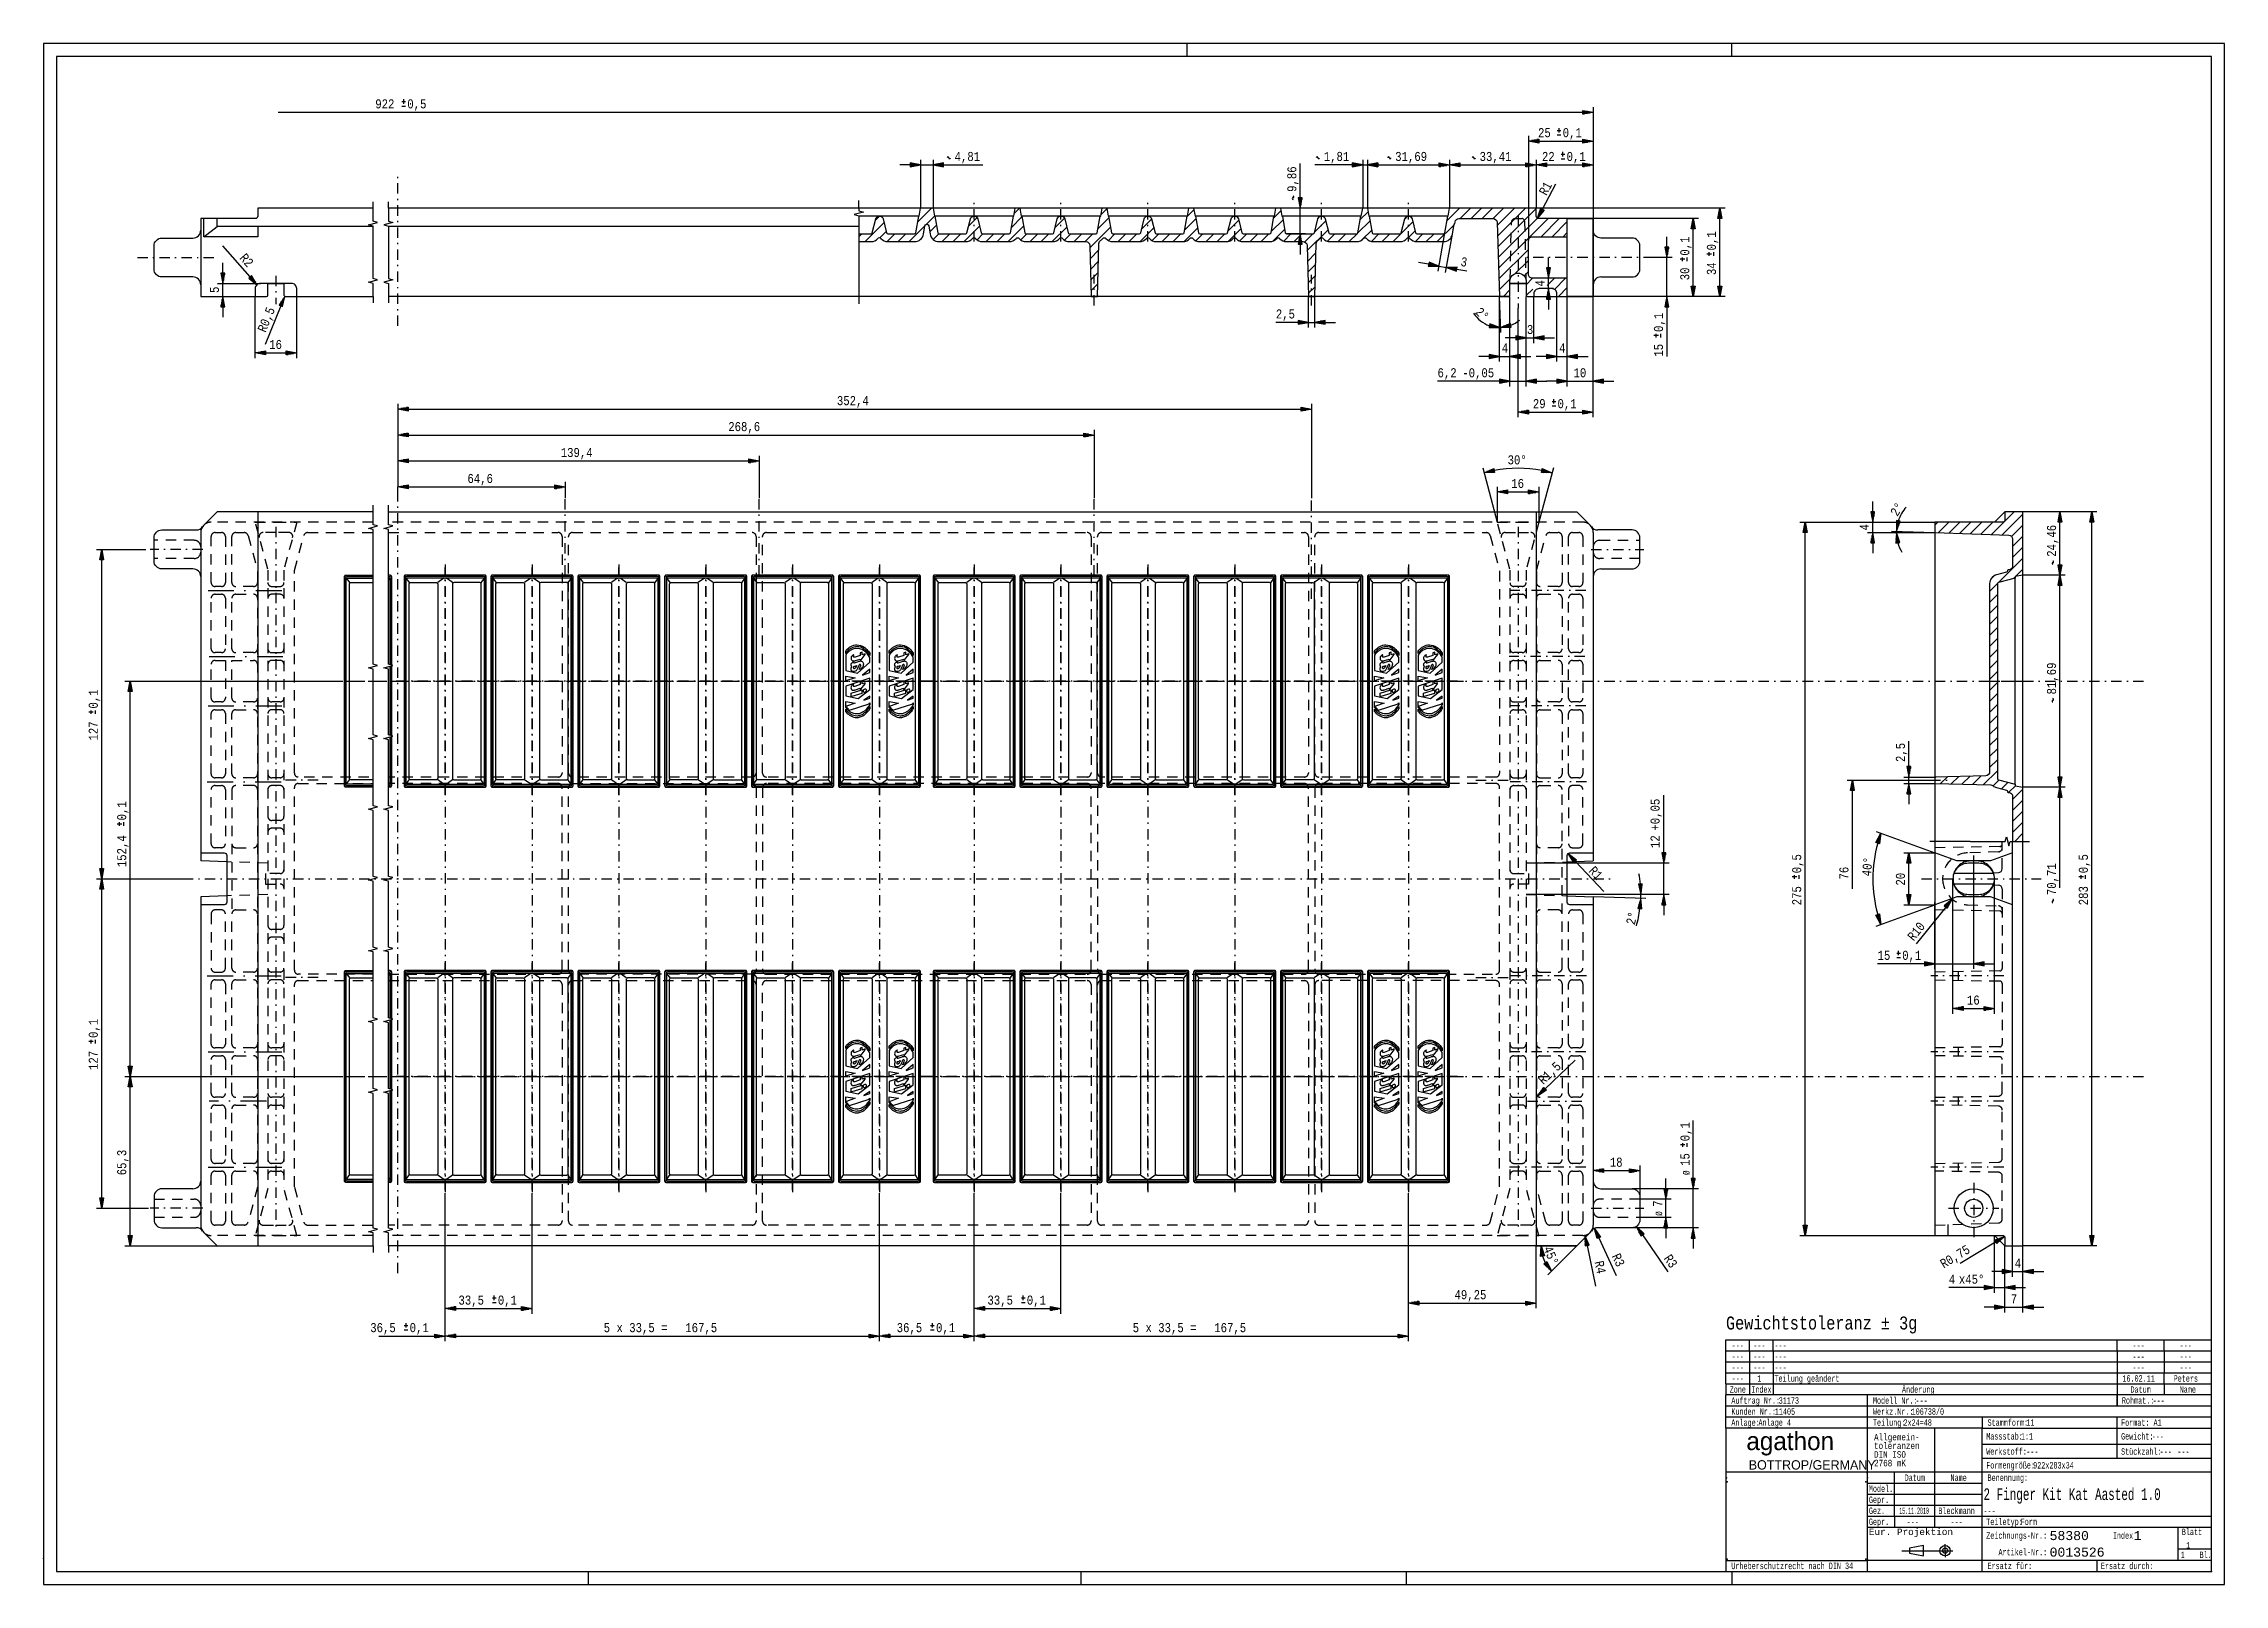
# Model space of a CAD drawing. Extents: x -39 to 802, y -19 to 575.
import ezdxf

# ---------------------------------------------------------------- set-up
doc = ezdxf.new("R2010")
doc.units = 0
doc.header["$MEASUREMENT"] = 0
for name, pattern in [('GESTRICHELT', [7, 4, -3]), ('PUNKT', [2, 0.5, -1.5]), ('STRICHPUNKT', [8.5, 4, -2, 0.5, -2]), ('STRICHPUNKT2', [18.5, 10, -4, 0.5, -4])]:
    doc.linetypes.add(name, pattern=pattern)
doc.layers.get('0').update_dxf_attribs({"linetype": 'CONTINUOUS'})
for name, color, linetype in [('1', 7, 'CONTINUOUS'), ('2', 7, 'CONTINUOUS'), ('49', 7, 'CONTINUOUS')]:
    doc.layers.add(name, color=color, linetype=linetype)
doc.styles.add('MONOTXT', font='monotxt.shx')
doc.dimstyles.new('DST_0001', dxfattribs={"dimtxt": 3.5, "dimasz": 3.5, "dimexe": 2, "dimexo": 0, "dimgap": 0.09, "dimtad": 1, "dimdsep": 46, "dimtxsty": 'MONOTXT', "dimcen": 0, "dimdle": 0.09, "dimclrd": 4, "dimclre": 4, "dimclrt": 2, "dimazin": 0, "dimtfac": 1, "dimtmove": 2, "dimatfit": 3, "dimfxl": 1, "dimtzin": 0, "dimarcsym": 0})
doc.dimstyles.new('DST_0002', dxfattribs={"dimtxt": 3.5, "dimasz": 3.5, "dimexe": 2, "dimexo": 0, "dimgap": 0.09, "dimtad": 1, "dimdsep": 46, "dimtxsty": 'MONOTXT', "dimcen": 0, "dimdle": 0.09, "dimclrd": 4, "dimclre": 4, "dimclrt": 2, "dimazin": 0, "dimtol": 1, "dimtp": 0.1, "dimtm": 0.1, "dimtfac": 1, "dimtmove": 2, "dimatfit": 3, "dimfxl": 1, "dimtzin": 0, "dimarcsym": 0})
doc.dimstyles.new('DST_0003', dxfattribs={"dimtxt": 3.5, "dimasz": 0, "dimexe": 2, "dimexo": 0, "dimgap": 0.09, "dimtad": 1, "dimdsep": 46, "dimtxsty": 'MONOTXT', "dimsah": 1, "dimcen": 0, "dimdle": 0.09, "dimse1": 1, "dimclrd": 4, "dimclre": 4, "dimclrt": 2, "dimazin": 0, "dimtol": 1, "dimtp": 0.1, "dimtm": 0.1, "dimtfac": 1, "dimtmove": 2, "dimatfit": 3, "dimfxl": 1, "dimtzin": 0, "dimarcsym": 0})
doc.dimstyles.new('DST_0004', dxfattribs={"dimtxt": 3.5, "dimasz": 3.5, "dimexe": 2, "dimexo": 0, "dimgap": 0.09, "dimtad": 1, "dimdsep": 46, "dimtxsty": 'MONOTXT', "dimcen": 0, "dimdle": 0.09, "dimclrd": 4, "dimclre": 4, "dimclrt": 2, "dimazin": 0, "dimtfac": 1, "dimtofl": 0, "dimtmove": 2, "dimatfit": 3, "dimfxl": 1, "dimtzin": 0, "dimarcsym": 0})
doc.dimstyles.new('DST_0005', dxfattribs={"dimtxt": 3.5, "dimasz": 3.5, "dimexe": 2, "dimexo": 0, "dimgap": 0.09, "dimtad": 1, "dimdsep": 46, "dimtxsty": 'MONOTXT', "dimcen": 0, "dimdle": 0.09, "dimclrd": 4, "dimclre": 4, "dimclrt": 2, "dimazin": 0, "dimtol": 1, "dimtp": 0.05, "dimtfac": 1, "dimtmove": 2, "dimatfit": 3, "dimfxl": 1, "dimtzin": 0, "dimarcsym": 0})
doc.dimstyles.new('DST_0006', dxfattribs={"dimtxt": 3.5, "dimasz": 3.5, "dimexe": 2, "dimexo": 0, "dimgap": 0.09, "dimtad": 1, "dimdsep": 46, "dimtxsty": 'MONOTXT', "dimcen": 0, "dimdle": 0.09, "dimclrd": 4, "dimclre": 4, "dimclrt": 2, "dimazin": 0, "dimtol": 1, "dimtm": 0.05, "dimtfac": 1, "dimtmove": 2, "dimatfit": 3, "dimfxl": 1, "dimtzin": 0, "dimarcsym": 0})
doc.dimstyles.new('DST_0007', dxfattribs={"dimtxt": 3.5, "dimasz": 0, "dimexe": 2, "dimexo": 0, "dimgap": 0.09, "dimtad": 1, "dimdsep": 46, "dimtxsty": 'MONOTXT', "dimsah": 1, "dimcen": 0, "dimdle": 0.09, "dimse1": 1, "dimclrd": 4, "dimclre": 4, "dimclrt": 2, "dimazin": 0, "dimtol": 1, "dimtp": 0.5, "dimtm": 0.5, "dimtfac": 1, "dimtmove": 2, "dimatfit": 3, "dimfxl": 1, "dimtzin": 0, "dimarcsym": 0})
doc.dimstyles.new('DST_0008', dxfattribs={"dimtxt": 3.5, "dimasz": 4, "dimexe": 2, "dimexo": 0, "dimgap": 0.09, "dimtad": 1, "dimdsep": 46, "dimtxsty": 'MONOTXT', "dimsah": 1, "dimcen": 0, "dimdle": 0.09, "dimse2": 1, "dimclrd": 4, "dimclre": 4, "dimclrt": 2, "dimazin": 0, "dimtfac": 1, "dimtmove": 2, "dimatfit": 3, "dimfxl": 1, "dimtzin": 0, "dimarcsym": 0})
doc.dimstyles.new('DST_0009', dxfattribs={"dimtxt": 3.5, "dimasz": 0, "dimexe": 2, "dimexo": 0, "dimgap": 0.09, "dimtad": 1, "dimdsep": 46, "dimtxsty": 'MONOTXT', "dimsah": 1, "dimcen": 0, "dimdle": 0.09, "dimse1": 1, "dimclrd": 4, "dimclre": 4, "dimclrt": 2, "dimazin": 0, "dimtfac": 1, "dimtmove": 2, "dimatfit": 3, "dimfxl": 1, "dimtzin": 0, "dimarcsym": 0})
doc.dimstyles.new('DST_0010', dxfattribs={"dimtxt": 3.5, "dimasz": 3.5, "dimexe": 2, "dimexo": 0, "dimgap": 0.09, "dimtad": 1, "dimdsep": 46, "dimtxsty": 'MONOTXT', "dimcen": 0, "dimdle": 0.09, "dimclrd": 4, "dimclre": 4, "dimclrt": 2, "dimazin": 0, "dimtol": 1, "dimtp": 0.5, "dimtm": 0.5, "dimtfac": 1, "dimtmove": 2, "dimatfit": 3, "dimfxl": 1, "dimtzin": 0, "dimarcsym": 0})

# ---------------------------------------------------------------- blocks, each defined once
blk = doc.blocks.new('LOGO______00004')
at = {"layer": '1', "color": 4}
for points in [[(475.78, 188.91, 0.052853), (474.76, 187.74), (474.76, 188.63, -0.048785), (475.81, 189.71, -0.048244), (476.77, 190.39, -0.127794), (479.11, 191.02, -0.147911), (481.84, 190.15, -0.052164), (482.93, 189.24, -0.051314), (484.05, 187.8), (484.05, 186.88, 0.053981), (483.03, 188.37, 0.056611), (481.94, 189.37, 0.157666), (479.14, 190.32, 0.135326), (476.75, 189.64, 0.051474), (475.78, 188.91)], [(476.72, 188.95, 0.05147), (475.74, 188.21, 0.051349), (474.76, 187.09), (474.76, 181.09), (479.36, 180.04), (484.05, 184.38), (484.05, 186.08, 0.05613), (483.01, 187.63, 0.057168), (481.92, 188.66, 0.159563), (479.1, 189.63, 0.135479), (476.72, 188.95)], [(480.72, 185.2), (482.31, 187.3), (482.31, 187.61), (481.18, 187.22), (481.18, 188.2), (480.4, 187.95), (480.4, 186.97), (478.37, 186.25, -0.109583), (478.13, 186.21, -0.095461), (477.97, 186.25, -0.210936), (477.8, 186.45, -0.147049), (477.8, 186.79, -0.00766), (477.85, 186.95, -0.01085), (477.93, 187.16, 0.042252), (477.73, 187.09, 0.071255), (477.34, 186.86, 0.077726), (477.03, 186.52, 0.093932), (476.87, 186.15, 0.14657), (476.93, 185.37, 0.084616), (477.12, 185.06, 0.099038), (477.36, 184.87, 0.072295), (477.55, 184.81, 0.061245), (477.88, 184.8, 0.031452), (478.19, 184.85, 0.026997), (478.56, 184.95), (480.39, 185.53), (480.39, 185.1), (480.72, 185.2)], [(492.56, 188.91, 0.052853), (491.54, 187.74), (491.54, 188.63, -0.048785), (492.59, 189.71, -0.048244), (493.56, 190.39, -0.127794), (495.89, 191.02, -0.147911), (498.63, 190.15, -0.052164), (499.71, 189.24, -0.051314), (500.84, 187.8), (500.84, 186.88, 0.053981), (499.81, 188.37, 0.056611), (498.73, 189.37, 0.157666), (495.93, 190.32, 0.135326), (493.53, 189.64, 0.051474), (492.56, 188.91)], [(493.51, 188.95, 0.05147), (492.53, 188.21, 0.051349), (491.54, 187.09), (491.54, 181.09), (496.14, 180.04), (500.84, 184.38), (500.84, 186.08, 0.05613), (499.8, 187.63, 0.057168), (498.7, 188.66, 0.159563), (495.89, 189.63, 0.135479), (493.51, 188.95)], [(497.51, 185.2), (499.09, 187.3), (499.09, 187.61), (497.97, 187.22), (497.97, 188.2), (497.19, 187.95), (497.19, 186.97), (495.15, 186.25, -0.109583), (494.91, 186.21, -0.095461), (494.75, 186.25, -0.210936), (494.59, 186.45, -0.147049), (494.59, 186.79, -0.00766), (494.64, 186.95, -0.01085), (494.71, 187.16, 0.042252), (494.51, 187.09, 0.071255), (494.12, 186.86, 0.077726), (493.81, 186.52, 0.093932), (493.66, 186.15, 0.14657), (493.72, 185.37, 0.084616), (493.9, 185.06, 0.099038), (494.14, 184.87, 0.072295), (494.33, 184.81, 0.061245), (494.67, 184.8, 0.031452), (494.97, 184.85, 0.026997), (495.34, 184.95), (497.18, 185.53), (497.18, 185.1), (497.51, 185.2)], [(482.26, 176.03), (482.26, 176.33), (481.13, 175.94), (481.13, 176.92), (480.35, 176.67), (480.35, 175.7), (478.32, 174.97, -0.109518), (478.08, 174.94, -0.095452), (477.92, 174.98, -0.210944), (477.75, 175.17, -0.147047), (477.75, 175.52, -0.008274), (477.81, 175.69, -0.01023), (477.88, 175.88, 0.042476), (477.68, 175.82, 0.071491), (477.29, 175.58, 0.077846), (476.98, 175.24, 0.088467), (476.83, 174.89, 0.153786), (476.89, 174.08, 0.0824), (477.07, 173.78, 0.099009), (477.31, 173.6, 0.07218), (477.5, 173.54, 0.061273), (477.83, 173.53, 0.031453), (478.14, 173.58, 0.026981), (478.51, 173.68), (480.34, 174.26), (480.34, 173.83), (480.67, 173.93), (482.26, 176.03)], [(480.83, 181.82), (479.92, 181.51), (480.04, 181.73), (480.23, 182.07), (480.28, 182.17, 0.043687), (480.52, 182.74, 0.046165), (480.6, 183.11, 0.198961), (480.53, 183.37, 0.231744), (480.32, 183.48, 0.279063), (479.94, 183.25, 0.014055), (479.82, 183.01, 0.013034), (479.62, 182.54), (479.36, 181.88), (479.34, 181.84, -0.055067), (479.09, 181.4, -0.060419), (478.78, 181.06, -0.131059), (478.09, 180.73, -0.091092), (477.6, 180.73, -0.067759), (477.33, 180.81, -0.252339), (476.91, 181.38, -0.080486), (476.93, 182.06, -0.073274), (477.17, 182.77, -0.14775), (476.98, 182.92, -0.084792), (476.89, 183.13, -0.162819), (476.92, 183.7, -0.071588), (477.05, 183.92, -0.067369), (477.38, 184.22, -0.051083), (477.72, 184.42, -0.027074), (477.83, 184.47), (477.83, 184.47), (477.83, 184.38), (477.83, 184.33, 0.112458), (477.86, 184.16, 0.140701), (477.92, 184.08, 0.130417), (478.01, 184.05, 0.106451), (478.18, 184.07), (479.73, 184.61, -0.024525), (480.13, 184.74, -0.027304), (480.37, 184.78, -0.061309), (480.72, 184.79, -0.041409), (480.88, 184.76, -0.144565), (481.28, 184.51, -0.109822), (481.52, 184.08, -0.126003), (481.56, 183.18, -0.045036), (481.45, 182.82, -0.02428), (481.32, 182.54)], [(478.04, 182.72), (479.01, 183.11, -0.05389), (478.84, 182.6)], [(499.04, 176.03), (499.04, 176.33), (497.92, 175.94), (497.92, 176.92), (497.14, 176.67), (497.14, 175.7), (495.1, 174.97, -0.109518), (494.86, 174.94, -0.095452), (494.7, 174.98, -0.210944), (494.53, 175.17, -0.147047), (494.54, 175.52, -0.008274), (494.59, 175.69, -0.01023), (494.66, 175.88, 0.042476), (494.46, 175.82, 0.071491), (494.07, 175.58, 0.077846), (493.76, 175.24, 0.088467), (493.61, 174.89, 0.153786), (493.67, 174.08, 0.0824), (493.85, 173.78, 0.099009), (494.09, 173.6, 0.07218), (494.28, 173.54, 0.061273), (494.62, 173.53, 0.031453), (494.92, 173.58, 0.026981), (495.29, 173.68), (497.12, 174.26), (497.12, 173.83), (497.45, 173.93), (499.04, 176.03)], [(497.62, 181.82), (496.7, 181.51), (496.82, 181.73), (497.01, 182.07), (497.06, 182.17, 0.043687), (497.3, 182.74, 0.046165), (497.39, 183.11, 0.198961), (497.31, 183.37, 0.231744), (497.1, 183.48, 0.279063), (496.72, 183.25, 0.014055), (496.6, 183.01, 0.013034), (496.41, 182.54), (496.14, 181.88), (496.12, 181.84, -0.055067), (495.87, 181.4, -0.060419), (495.57, 181.06, -0.131059), (494.87, 180.73, -0.091092), (494.38, 180.73, -0.067759), (494.11, 180.81, -0.252339), (493.7, 181.38, -0.080486), (493.71, 182.06, -0.073274), (493.96, 182.77, -0.14775), (493.77, 182.92, -0.084792), (493.67, 183.13, -0.162819), (493.7, 183.7, -0.071588), (493.84, 183.92, -0.067369), (494.16, 184.22, -0.051083), (494.5, 184.42, -0.027074), (494.62, 184.47), (494.62, 184.47), (494.61, 184.38), (494.61, 184.33, 0.112458), (494.64, 184.16, 0.140701), (494.71, 184.08, 0.130417), (494.8, 184.05, 0.106451), (494.96, 184.07), (496.52, 184.61, -0.024525), (496.92, 184.74, -0.027304), (497.16, 184.78, -0.061309), (497.51, 184.79, -0.041409), (497.66, 184.76, -0.144565), (498.07, 184.51, -0.109822), (498.31, 184.08, -0.126003), (498.35, 183.18, -0.045036), (498.23, 182.82, -0.02428), (498.1, 182.54)], [(494.82, 182.72), (495.8, 183.11, -0.05389), (495.62, 182.6)], [(484.05, 168.67), (484.05, 168.02, -0.01308), (483.63, 167.36, -0.013079), (483.24, 166.83, -0.026307), (482.61, 166.09, -0.02636), (482.13, 165.63, -0.045067), (481.25, 165.01, -0.045153), (480.44, 164.63, -0.120168), (478.39, 164.42, -0.059722), (477.5, 164.66, -0.059417), (476.4, 165.27, -0.036629), (475.6, 165.94, -0.036586), (474.76, 166.87), (474.76, 169.19), (478.38, 168.59), (475.12, 167.39, 0.495079), (475.04, 167.14, 0.022652), (475.5, 166.55, 0.028045), (476.22, 165.8), (483.87, 168.31), (484.05, 168.67)], [(481.03, 173.67), (481.03, 172.31), (477.11, 171.15, -0.501518), (476.83, 171.36), (476.83, 172.42), (481.03, 173.67)], [(500.84, 168.67), (500.84, 168.02, -0.01308), (500.41, 167.36, -0.013079), (500.03, 166.83, -0.026307), (499.4, 166.09, -0.02636), (498.92, 165.63, -0.045067), (498.03, 165.01, -0.045153), (497.23, 164.63, -0.120168), (495.17, 164.42, -0.059722), (494.28, 164.66, -0.059417), (493.18, 165.27, -0.036629), (492.38, 165.94, -0.036586), (491.54, 166.87), (491.54, 169.19), (495.16, 168.59), (491.9, 167.39, 0.495079), (491.82, 167.14, 0.022652), (492.29, 166.55, 0.028045), (493.01, 165.8), (500.65, 168.31), (500.84, 168.67)], [(497.82, 173.67), (497.82, 172.31), (493.89, 171.15, -0.501518), (493.61, 171.36), (493.61, 172.42), (497.82, 173.67)], [(474.76, 165.28), (474.76, 166.18, 0.047676), (475.8, 165.05, 0.048151), (476.74, 164.35, 0.134575), (479.05, 163.69, 0.079119), (480.36, 163.91, 0.078687), (481.8, 164.65, 0.051373), (482.87, 165.63, 0.051149), (484.05, 167.27), (484.05, 166.3)], [(491.54, 165.28), (491.54, 166.18, 0.047676), (492.58, 165.05, 0.048151), (493.53, 164.35, 0.134575), (495.83, 163.69, 0.079119), (497.15, 163.91, 0.078687), (498.58, 164.65, 0.051373), (499.66, 165.63, 0.051149), (500.84, 167.27), (500.84, 166.3)]]:
    blk.add_lwpolyline(points, format="xyb", dxfattribs=at)
for points in [[(478.36, 178.34), (474.76, 177.1), (474.76, 178.97), (478.36, 178.34)], [(484.05, 178.22), (474.76, 175.12), (474.76, 171.3), (479.55, 170.35), (484.05, 173.78), (484.05, 178.22)], [(484.05, 180.3), (484.05, 181.61), (481.25, 179.35), (484.05, 180.3)], [(495.15, 178.34), (491.54, 177.1), (491.54, 178.97), (495.15, 178.34)], [(500.84, 178.22), (491.54, 175.12), (491.54, 171.3), (496.33, 170.35), (500.84, 173.78), (500.84, 178.22)], [(500.84, 180.3), (500.84, 181.61), (498.04, 179.35), (500.84, 180.3)], [(484.05, 170.42), (484.05, 171.23), (481.8, 169.71), (484.05, 170.42)], [(500.84, 170.42), (500.84, 171.23), (498.59, 169.71), (500.84, 170.42)]]:
    blk.add_lwpolyline(points, dxfattribs=at)
for centre, radius, start, end in [((478.2, 182.24), 0.5, 150.58801, -174.56584), ((478.04, 182.23), 0.335, -174.55397, -120.79247), ((478.24, 182.22), 0.539, 111.88705, 150.61044), ((478.06, 182.27), 0.381, -120.75378, -64.3303), ((477.81, 182.8), 0.969, -64.35814, -48.51361), ((477.53, 183.12), 1.4, -48.51327, -34.50227), ((477.03, 183.46), 2, -34.49085, -25.34755), ((477.8, 184.4), 3.98, -40.38979, -27.94874), ((494.99, 182.24), 0.5, 150.58801, -174.56584), ((494.82, 182.23), 0.335, -174.55397, -120.79247), ((495.02, 182.22), 0.539, 111.88705, 150.61044), ((494.85, 182.27), 0.381, -120.75378, -64.3303), ((494.59, 182.8), 0.969, -64.35814, -48.51361), ((494.31, 183.12), 1.4, -48.51327, -34.50227), ((493.81, 183.46), 2, -34.49085, -25.34755), ((494.59, 184.4), 3.98, -40.38979, -27.94874), ((482.08, 173.22), 0.61, 157.88058, 179.66985), ((481.93, 173.22), 0.467, 179.71081, -120.08384), ((482.22, 173.16), 0.767, 143.32466, 157.88092), ((482.28, 173.11), 0.846, 94.79948, 143.28797), ((481.97, 173.28), 0.532, -120.12472, -102.61357), ((482, 173.42), 0.682, -102.36223, -85.87876), ((481.99, 173.6), 0.854, -86.1544, -38.58081), ((482.27, 173.26), 0.7, 77.58383, 94.97705), ((482.31, 173.42), 0.537, 59.74757, 77.4438), ((482.34, 173.48), 0.466, -0.28655, 59.78887), ((482.06, 173.54), 0.764, -38.5582, -22.20021), ((482.2, 173.48), 0.609, -22.19977, -0.32767), ((498.86, 173.22), 0.61, 157.88058, 179.66985), ((498.72, 173.22), 0.467, 179.71081, -120.08384), ((499.01, 173.16), 0.767, 143.32466, 157.88092), ((499.07, 173.11), 0.846, 94.79948, 143.28797), ((498.75, 173.28), 0.532, -120.12472, -102.61357), ((498.78, 173.42), 0.682, -102.36223, -85.87876), ((498.77, 173.6), 0.854, -86.1544, -38.58081), ((499.06, 173.26), 0.7, 77.58383, 94.97705), ((499.09, 173.42), 0.537, 59.74757, 77.4438), ((499.13, 173.48), 0.466, -0.28655, 59.78887), ((498.84, 173.54), 0.764, -38.5582, -22.20021), ((498.98, 173.48), 0.609, -22.19977, -0.32767), ((480.99, 170.59), 8.19, -139.60874, -129.19872), ((479.77, 169.09), 6.25, -129.16262, -118.72468), ((479.07, 167.76), 4.75, -119.05152, -90.58737), ((479, 167.5), 4.49, -89.76466, -72.85115), ((478.74, 168.34), 5.37, -72.82639, -55.98516), ((477.73, 169.82), 7.17, -55.93037, -44.58427), ((475.77, 171.74), 9.91, -44.52821, -33.29334), ((497.78, 170.59), 8.19, -139.60874, -129.19872), ((496.55, 169.09), 6.25, -129.16262, -118.72468), ((495.85, 167.76), 4.75, -119.05152, -90.58737), ((495.79, 167.5), 4.49, -89.76466, -72.85115), ((495.52, 168.34), 5.37, -72.82639, -55.98516), ((494.52, 169.82), 7.17, -55.93037, -44.58427), ((492.55, 171.74), 9.91, -44.52821, -33.29334)]:
    blk.add_arc(centre, radius, start, end, dxfattribs=at)
for p in [(479.41, 177.01), (496.19, 177.01)]:
    blk.add_point(p, dxfattribs=at)
blk = doc.blocks.new('LOGO______00005')
at = {"layer": '1', "color": 4}
for points in [[(475.78, 341.31, 0.052853), (474.76, 340.14), (474.76, 341.03, -0.048785), (475.81, 342.11, -0.048244), (476.77, 342.79, -0.127794), (479.11, 343.42, -0.147911), (481.84, 342.55, -0.052164), (482.93, 341.64, -0.051314), (484.05, 340.2), (484.05, 339.28, 0.053981), (483.03, 340.77, 0.056611), (481.94, 341.77, 0.157666), (479.14, 342.72, 0.135326), (476.75, 342.04, 0.051474), (475.78, 341.31)], [(476.72, 341.35, 0.05147), (475.74, 340.61, 0.051349), (474.76, 339.49), (474.76, 333.49), (479.36, 332.44), (484.05, 336.78), (484.05, 338.48, 0.05613), (483.01, 340.03, 0.057168), (481.92, 341.06, 0.159563), (479.1, 342.03, 0.135479), (476.72, 341.35)], [(480.72, 337.6), (482.31, 339.7), (482.31, 340.01), (481.18, 339.62), (481.18, 340.6), (480.4, 340.35), (480.4, 339.37), (478.37, 338.65, -0.109583), (478.13, 338.61, -0.095461), (477.97, 338.65, -0.210936), (477.8, 338.85, -0.147049), (477.8, 339.19, -0.00766), (477.85, 339.35, -0.01085), (477.93, 339.56, 0.042252), (477.73, 339.49, 0.071255), (477.34, 339.26, 0.077726), (477.03, 338.92, 0.093932), (476.87, 338.55, 0.14657), (476.93, 337.77, 0.084616), (477.12, 337.46, 0.099038), (477.36, 337.27, 0.072295), (477.55, 337.21, 0.061245), (477.88, 337.2, 0.031452), (478.19, 337.25, 0.026997), (478.56, 337.35), (480.39, 337.93), (480.39, 337.5), (480.72, 337.6)], [(480.83, 334.22), (479.92, 333.91), (480.04, 334.13), (480.23, 334.47), (480.28, 334.57, 0.043687), (480.52, 335.14, 0.046165), (480.6, 335.51, 0.198961), (480.53, 335.77, 0.231744), (480.32, 335.88, 0.279063), (479.94, 335.65, 0.014055), (479.82, 335.41, 0.013034), (479.62, 334.94), (479.36, 334.28), (479.34, 334.24, -0.055067), (479.09, 333.8, -0.060419), (478.78, 333.46, -0.131059), (478.09, 333.13, -0.091092), (477.6, 333.13, -0.067759), (477.33, 333.21, -0.252339), (476.91, 333.78, -0.080486), (476.93, 334.46, -0.073274), (477.17, 335.17, -0.14775), (476.98, 335.32, -0.084792), (476.89, 335.53, -0.162819), (476.92, 336.1, -0.071588), (477.05, 336.32, -0.067369), (477.38, 336.62, -0.051083), (477.72, 336.82, -0.027074), (477.83, 336.87), (477.83, 336.87), (477.83, 336.78), (477.83, 336.73, 0.112458), (477.86, 336.56, 0.140701), (477.92, 336.48, 0.130417), (478.01, 336.45, 0.106451), (478.18, 336.47), (479.73, 337.01, -0.024525), (480.13, 337.14, -0.027304), (480.37, 337.18, -0.061309), (480.72, 337.19, -0.041409), (480.88, 337.16, -0.144565), (481.28, 336.91, -0.109822), (481.52, 336.48, -0.126003), (481.56, 335.58, -0.045036), (481.45, 335.22, -0.02428), (481.32, 334.94)], [(492.56, 341.31, 0.052853), (491.54, 340.14), (491.54, 341.03, -0.048785), (492.59, 342.11, -0.048244), (493.56, 342.79, -0.127794), (495.89, 343.42, -0.147911), (498.63, 342.55, -0.052164), (499.71, 341.64, -0.051314), (500.84, 340.2), (500.84, 339.28, 0.053981), (499.81, 340.77, 0.056611), (498.73, 341.77, 0.157666), (495.93, 342.72, 0.135326), (493.53, 342.04, 0.051474), (492.56, 341.31)], [(493.51, 341.35, 0.05147), (492.53, 340.61, 0.051349), (491.54, 339.49), (491.54, 333.49), (496.14, 332.44), (500.84, 336.78), (500.84, 338.48, 0.05613), (499.8, 340.03, 0.057168), (498.7, 341.06, 0.159563), (495.89, 342.03, 0.135479), (493.51, 341.35)], [(497.51, 337.6), (499.09, 339.7), (499.09, 340.01), (497.97, 339.62), (497.97, 340.6), (497.19, 340.35), (497.19, 339.37), (495.15, 338.65, -0.109583), (494.91, 338.61, -0.095461), (494.75, 338.65, -0.210936), (494.59, 338.85, -0.147049), (494.59, 339.19, -0.00766), (494.64, 339.35, -0.01085), (494.71, 339.56, 0.042252), (494.51, 339.49, 0.071255), (494.12, 339.26, 0.077726), (493.81, 338.92, 0.093932), (493.66, 338.55, 0.14657), (493.72, 337.77, 0.084616), (493.9, 337.46, 0.099038), (494.14, 337.27, 0.072295), (494.33, 337.21, 0.061245), (494.67, 337.2, 0.031452), (494.97, 337.25, 0.026997), (495.34, 337.35), (497.18, 337.93), (497.18, 337.5), (497.51, 337.6)], [(497.62, 334.22), (496.7, 333.91), (496.82, 334.13), (497.01, 334.47), (497.06, 334.57, 0.043687), (497.3, 335.14, 0.046165), (497.39, 335.51, 0.198961), (497.31, 335.77, 0.231744), (497.1, 335.88, 0.279063), (496.72, 335.65, 0.014055), (496.6, 335.41, 0.013034), (496.41, 334.94), (496.14, 334.28), (496.12, 334.24, -0.055067), (495.87, 333.8, -0.060419), (495.57, 333.46, -0.131059), (494.87, 333.13, -0.091092), (494.38, 333.13, -0.067759), (494.11, 333.21, -0.252339), (493.7, 333.78, -0.080486), (493.71, 334.46, -0.073274), (493.96, 335.17, -0.14775), (493.77, 335.32, -0.084792), (493.67, 335.53, -0.162819), (493.7, 336.1, -0.071588), (493.84, 336.32, -0.067369), (494.16, 336.62, -0.051083), (494.5, 336.82, -0.027074), (494.62, 336.87), (494.62, 336.87), (494.61, 336.78), (494.61, 336.73, 0.112458), (494.64, 336.56, 0.140701), (494.71, 336.48, 0.130417), (494.8, 336.45, 0.106451), (494.96, 336.47), (496.52, 337.01, -0.024525), (496.92, 337.14, -0.027304), (497.16, 337.18, -0.061309), (497.51, 337.19, -0.041409), (497.66, 337.16, -0.144565), (498.07, 336.91, -0.109822), (498.31, 336.48, -0.126003), (498.35, 335.58, -0.045036), (498.23, 335.22, -0.02428), (498.1, 334.94)], [(482.26, 328.43), (482.26, 328.73), (481.13, 328.34), (481.13, 329.32), (480.35, 329.07), (480.35, 328.1), (478.32, 327.37, -0.109518), (478.08, 327.34, -0.095452), (477.92, 327.38, -0.210944), (477.75, 327.57, -0.147047), (477.75, 327.92, -0.008274), (477.81, 328.09, -0.01023), (477.88, 328.28, 0.042476), (477.68, 328.22, 0.071491), (477.29, 327.98, 0.077846), (476.98, 327.64, 0.088467), (476.83, 327.29, 0.153786), (476.89, 326.48, 0.0824), (477.07, 326.18, 0.099009), (477.31, 326, 0.07218), (477.5, 325.94, 0.061273), (477.83, 325.93, 0.031453), (478.14, 325.98, 0.026981), (478.51, 326.08), (480.34, 326.66), (480.34, 326.23), (480.67, 326.33), (482.26, 328.43)], [(478.04, 335.12), (479.01, 335.51, -0.05389), (478.84, 335)], [(499.04, 328.43), (499.04, 328.73), (497.92, 328.34), (497.92, 329.32), (497.14, 329.07), (497.14, 328.1), (495.1, 327.37, -0.109518), (494.86, 327.34, -0.095452), (494.7, 327.38, -0.210944), (494.53, 327.57, -0.147047), (494.54, 327.92, -0.008274), (494.59, 328.09, -0.01023), (494.66, 328.28, 0.042476), (494.46, 328.22, 0.071491), (494.07, 327.98, 0.077846), (493.76, 327.64, 0.088467), (493.61, 327.29, 0.153786), (493.67, 326.48, 0.0824), (493.85, 326.18, 0.099009), (494.09, 326, 0.07218), (494.28, 325.94, 0.061273), (494.62, 325.93, 0.031453), (494.92, 325.98, 0.026981), (495.29, 326.08), (497.12, 326.66), (497.12, 326.23), (497.45, 326.33), (499.04, 328.43)], [(494.82, 335.12), (495.8, 335.51, -0.05389), (495.62, 335)], [(484.05, 321.07), (484.05, 320.42, -0.01308), (483.63, 319.76, -0.013079), (483.24, 319.23, -0.026307), (482.61, 318.49, -0.02636), (482.13, 318.03, -0.045067), (481.25, 317.41, -0.045153), (480.44, 317.03, -0.120168), (478.39, 316.82, -0.059722), (477.5, 317.06, -0.059417), (476.4, 317.67, -0.036629), (475.6, 318.34, -0.036586), (474.76, 319.27), (474.76, 321.59), (478.38, 320.99), (475.12, 319.79, 0.495079), (475.04, 319.54, 0.022652), (475.5, 318.95, 0.028045), (476.22, 318.2), (483.87, 320.71), (484.05, 321.07)], [(474.76, 317.68), (474.76, 318.58, 0.047676), (475.8, 317.45, 0.048151), (476.74, 316.75, 0.134575), (479.05, 316.09, 0.079119), (480.36, 316.31, 0.078687), (481.8, 317.05, 0.051373), (482.87, 318.03, 0.051149), (484.05, 319.67), (484.05, 318.7)], [(481.03, 326.07), (481.03, 324.71), (477.11, 323.55, -0.501518), (476.83, 323.76), (476.83, 324.82), (481.03, 326.07)], [(500.84, 321.07), (500.84, 320.42, -0.01308), (500.41, 319.76, -0.013079), (500.03, 319.23, -0.026307), (499.4, 318.49, -0.02636), (498.92, 318.03, -0.045067), (498.03, 317.41, -0.045153), (497.23, 317.03, -0.120168), (495.17, 316.82, -0.059722), (494.28, 317.06, -0.059417), (493.18, 317.67, -0.036629), (492.38, 318.34, -0.036586), (491.54, 319.27), (491.54, 321.59), (495.16, 320.99), (491.9, 319.79, 0.495079), (491.82, 319.54, 0.022652), (492.29, 318.95, 0.028045), (493.01, 318.2), (500.65, 320.71), (500.84, 321.07)], [(491.54, 317.68), (491.54, 318.58, 0.047676), (492.58, 317.45, 0.048151), (493.53, 316.75, 0.134575), (495.83, 316.09, 0.079119), (497.15, 316.31, 0.078687), (498.58, 317.05, 0.051373), (499.66, 318.03, 0.051149), (500.84, 319.67), (500.84, 318.7)], [(497.82, 326.07), (497.82, 324.71), (493.89, 323.55, -0.501518), (493.61, 323.76), (493.61, 324.82), (497.82, 326.07)]]:
    blk.add_lwpolyline(points, format="xyb", dxfattribs=at)
for points in [[(478.36, 330.74), (474.76, 329.5), (474.76, 331.37), (478.36, 330.74)], [(484.05, 330.62), (474.76, 327.52), (474.76, 323.7), (479.55, 322.75), (484.05, 326.18), (484.05, 330.62)], [(484.05, 332.7), (484.05, 334.01), (481.25, 331.75), (484.05, 332.7)], [(495.15, 330.74), (491.54, 329.5), (491.54, 331.37), (495.15, 330.74)], [(500.84, 330.62), (491.54, 327.52), (491.54, 323.7), (496.33, 322.75), (500.84, 326.18), (500.84, 330.62)], [(500.84, 332.7), (500.84, 334.01), (498.04, 331.75), (500.84, 332.7)], [(484.05, 322.82), (484.05, 323.63), (481.8, 322.11), (484.05, 322.82)], [(500.84, 322.82), (500.84, 323.63), (498.59, 322.11), (500.84, 322.82)]]:
    blk.add_lwpolyline(points, dxfattribs=at)
for centre, radius, start, end in [((478.2, 334.64), 0.5, 150.58801, -174.56584), ((478.04, 334.63), 0.335, -174.55397, -120.79247), ((478.24, 334.62), 0.539, 111.88705, 150.61044), ((478.06, 334.67), 0.381, -120.75378, -64.3303), ((477.81, 335.2), 0.969, -64.35814, -48.51361), ((477.53, 335.52), 1.4, -48.51327, -34.50227), ((477.03, 335.86), 2, -34.49076, -25.34746), ((477.8, 336.8), 3.98, -40.38979, -27.94874), ((494.99, 334.64), 0.5, 150.58801, -174.56584), ((494.82, 334.63), 0.335, -174.55397, -120.79247), ((495.02, 334.62), 0.539, 111.88705, 150.61044), ((494.85, 334.67), 0.381, -120.75378, -64.3303), ((494.59, 335.2), 0.969, -64.35814, -48.51361), ((494.31, 335.52), 1.4, -48.51327, -34.50227), ((493.81, 335.86), 2, -34.49076, -25.34746), ((494.59, 336.8), 3.98, -40.38979, -27.94874), ((482.08, 325.62), 0.61, 157.88058, 179.66985), ((481.93, 325.62), 0.467, 179.71081, -120.08384), ((482.22, 325.56), 0.767, 143.32466, 157.88092), ((482.28, 325.51), 0.846, 94.79948, 143.28797), ((481.97, 325.68), 0.532, -120.12472, -102.61357), ((482, 325.82), 0.682, -102.36223, -85.87876), ((481.99, 326), 0.854, -86.1544, -38.58081), ((482.27, 325.66), 0.7, 77.58383, 94.97705), ((482.31, 325.82), 0.537, 59.74757, 77.4438), ((482.34, 325.88), 0.466, -0.28655, 59.78887), ((482.06, 325.94), 0.764, -38.5582, -22.20021), ((482.2, 325.88), 0.609, -22.19977, -0.32767), ((498.86, 325.62), 0.61, 157.88058, 179.66985), ((498.72, 325.62), 0.467, 179.71081, -120.08384), ((499.01, 325.56), 0.767, 143.32466, 157.88092), ((499.07, 325.51), 0.846, 94.79948, 143.28797), ((498.75, 325.68), 0.532, -120.12472, -102.61357), ((498.78, 325.82), 0.682, -102.36223, -85.87876), ((498.77, 326), 0.854, -86.1544, -38.58081), ((499.06, 325.66), 0.7, 77.58383, 94.97705), ((499.09, 325.82), 0.537, 59.74757, 77.4438), ((499.13, 325.88), 0.466, -0.28655, 59.78887), ((498.84, 325.94), 0.764, -38.5582, -22.20021), ((498.98, 325.88), 0.609, -22.19977, -0.32767), ((480.99, 322.99), 8.19, -139.60874, -129.19872), ((479.77, 321.49), 6.25, -129.16262, -118.72468), ((479.07, 320.16), 4.75, -119.05152, -90.58737), ((479, 319.9), 4.49, -89.76466, -72.85115), ((478.74, 320.74), 5.37, -72.82639, -55.98516), ((477.73, 322.22), 7.17, -55.93037, -44.58427), ((475.77, 324.14), 9.91, -44.52821, -33.29334), ((497.78, 322.99), 8.19, -139.60874, -129.19872), ((496.55, 321.49), 6.25, -129.16262, -118.72468), ((495.85, 320.16), 4.75, -119.05152, -90.58737), ((495.79, 319.9), 4.49, -89.76466, -72.85115), ((495.52, 320.74), 5.37, -72.82639, -55.98516), ((494.52, 322.22), 7.17, -55.93037, -44.58427), ((492.55, 324.14), 9.91, -44.52821, -33.29334)]:
    blk.add_arc(centre, radius, start, end, dxfattribs=at)
for p in [(479.41, 329.41), (496.19, 329.41)]:
    blk.add_point(p, dxfattribs=at)
blk = doc.blocks.new('LOGO______00006')
at = {"layer": '1', "color": 4}
for points in [[(271.78, 188.91, 0.052853), (270.76, 187.74), (270.76, 188.63, -0.048785), (271.81, 189.71, -0.048244), (272.77, 190.39, -0.127794), (275.11, 191.02, -0.147911), (277.84, 190.15, -0.052164), (278.93, 189.24, -0.051314), (280.05, 187.8), (280.05, 186.88, 0.053981), (279.03, 188.37, 0.056611), (277.94, 189.37, 0.157666), (275.14, 190.32, 0.135326), (272.75, 189.64, 0.051474), (271.78, 188.91)], [(272.72, 188.95, 0.05147), (271.74, 188.21, 0.051349), (270.76, 187.09), (270.76, 181.09), (275.36, 180.04), (280.05, 184.38), (280.05, 186.08, 0.05613), (279.01, 187.63, 0.057168), (277.92, 188.66, 0.159563), (275.1, 189.63, 0.135479), (272.72, 188.95)], [(276.72, 185.2), (278.31, 187.3), (278.31, 187.61), (277.18, 187.22), (277.18, 188.2), (276.4, 187.95), (276.4, 186.97), (274.37, 186.25, -0.109583), (274.13, 186.21, -0.095461), (273.97, 186.25, -0.210936), (273.8, 186.45, -0.147049), (273.8, 186.79, -0.00766), (273.85, 186.95, -0.01085), (273.93, 187.16, 0.042252), (273.73, 187.09, 0.071255), (273.34, 186.86, 0.077726), (273.03, 186.52, 0.093932), (272.87, 186.15, 0.14657), (272.93, 185.37, 0.084616), (273.12, 185.06, 0.099038), (273.36, 184.87, 0.072295), (273.55, 184.81, 0.061245), (273.88, 184.8, 0.031452), (274.19, 184.85, 0.026997), (274.56, 184.95), (276.39, 185.53), (276.39, 185.1), (276.72, 185.2)], [(288.56, 188.91, 0.052853), (287.54, 187.74), (287.54, 188.63, -0.048785), (288.59, 189.71, -0.048244), (289.56, 190.39, -0.127794), (291.89, 191.02, -0.147911), (294.63, 190.15, -0.052164), (295.71, 189.24, -0.051314), (296.84, 187.8), (296.84, 186.88, 0.053981), (295.81, 188.37, 0.056611), (294.73, 189.37, 0.157666), (291.93, 190.32, 0.135326), (289.53, 189.64, 0.051474), (288.56, 188.91)], [(289.51, 188.95, 0.05147), (288.53, 188.21, 0.051349), (287.54, 187.09), (287.54, 181.09), (292.14, 180.04), (296.84, 184.38), (296.84, 186.08, 0.05613), (295.8, 187.63, 0.057168), (294.7, 188.66, 0.159563), (291.89, 189.63, 0.135479), (289.51, 188.95)], [(293.51, 185.2), (295.09, 187.3), (295.09, 187.61), (293.97, 187.22), (293.97, 188.2), (293.19, 187.95), (293.19, 186.97), (291.15, 186.25, -0.109583), (290.91, 186.21, -0.095461), (290.75, 186.25, -0.210936), (290.59, 186.45, -0.147049), (290.59, 186.79, -0.00766), (290.64, 186.95, -0.01085), (290.71, 187.16, 0.042252), (290.51, 187.09, 0.071255), (290.12, 186.86, 0.077726), (289.81, 186.52, 0.093932), (289.66, 186.15, 0.14657), (289.72, 185.37, 0.084616), (289.9, 185.06, 0.099038), (290.14, 184.87, 0.072295), (290.33, 184.81, 0.061245), (290.67, 184.8, 0.031452), (290.97, 184.85, 0.026997), (291.34, 184.95), (293.18, 185.53), (293.18, 185.1), (293.51, 185.2)], [(278.26, 176.03), (278.26, 176.33), (277.13, 175.94), (277.13, 176.92), (276.35, 176.67), (276.35, 175.7), (274.32, 174.97, -0.109518), (274.08, 174.94, -0.095452), (273.92, 174.98, -0.210944), (273.75, 175.17, -0.147047), (273.75, 175.52, -0.008274), (273.81, 175.69, -0.01023), (273.88, 175.88, 0.042476), (273.68, 175.82, 0.071491), (273.29, 175.58, 0.077846), (272.98, 175.24, 0.088467), (272.83, 174.89, 0.153786), (272.89, 174.08, 0.0824), (273.07, 173.78, 0.099009), (273.31, 173.6, 0.07218), (273.5, 173.54, 0.061273), (273.83, 173.53, 0.031453), (274.14, 173.58, 0.026981), (274.51, 173.68), (276.34, 174.26), (276.34, 173.83), (276.67, 173.93), (278.26, 176.03)], [(276.83, 181.82), (275.92, 181.51), (276.04, 181.73), (276.23, 182.07), (276.28, 182.17, 0.043687), (276.52, 182.74, 0.046165), (276.6, 183.11, 0.198961), (276.53, 183.37, 0.231744), (276.32, 183.48, 0.279063), (275.94, 183.25, 0.014055), (275.82, 183.01, 0.013034), (275.62, 182.54), (275.36, 181.88), (275.34, 181.84, -0.055067), (275.09, 181.4, -0.060419), (274.78, 181.06, -0.131059), (274.09, 180.73, -0.091092), (273.6, 180.73, -0.067759), (273.33, 180.81, -0.252339), (272.91, 181.38, -0.080486), (272.93, 182.06, -0.073274), (273.17, 182.77, -0.14775), (272.98, 182.92, -0.084792), (272.89, 183.13, -0.162819), (272.92, 183.7, -0.071588), (273.05, 183.92, -0.067369), (273.38, 184.22, -0.051083), (273.72, 184.42, -0.027074), (273.83, 184.47), (273.83, 184.47), (273.83, 184.38), (273.83, 184.33, 0.112458), (273.86, 184.16, 0.140701), (273.92, 184.08, 0.130417), (274.01, 184.05, 0.106451), (274.18, 184.07), (275.73, 184.61, -0.024525), (276.13, 184.74, -0.027304), (276.37, 184.78, -0.061309), (276.72, 184.79, -0.041409), (276.88, 184.76, -0.144565), (277.28, 184.51, -0.109822), (277.52, 184.08, -0.126003), (277.56, 183.18, -0.045036), (277.45, 182.82, -0.02428), (277.32, 182.54)], [(274.04, 182.72), (275.01, 183.11, -0.05389), (274.84, 182.6)], [(295.04, 176.03), (295.04, 176.33), (293.92, 175.94), (293.92, 176.92), (293.14, 176.67), (293.14, 175.7), (291.1, 174.97, -0.109518), (290.86, 174.94, -0.095452), (290.7, 174.98, -0.210944), (290.53, 175.17, -0.147047), (290.54, 175.52, -0.008274), (290.59, 175.69, -0.01023), (290.66, 175.88, 0.042476), (290.46, 175.82, 0.071491), (290.07, 175.58, 0.077846), (289.76, 175.24, 0.088467), (289.61, 174.89, 0.153786), (289.67, 174.08, 0.0824), (289.85, 173.78, 0.099009), (290.09, 173.6, 0.07218), (290.28, 173.54, 0.061273), (290.62, 173.53, 0.031453), (290.92, 173.58, 0.026981), (291.29, 173.68), (293.12, 174.26), (293.12, 173.83), (293.45, 173.93), (295.04, 176.03)], [(293.62, 181.82), (292.7, 181.51), (292.82, 181.73), (293.01, 182.07), (293.06, 182.17, 0.043687), (293.3, 182.74, 0.046165), (293.39, 183.11, 0.198961), (293.31, 183.37, 0.231744), (293.1, 183.48, 0.279063), (292.72, 183.25, 0.014055), (292.6, 183.01, 0.013034), (292.41, 182.54), (292.14, 181.88), (292.12, 181.84, -0.055067), (291.87, 181.4, -0.060419), (291.57, 181.06, -0.131059), (290.87, 180.73, -0.091092), (290.38, 180.73, -0.067759), (290.11, 180.81, -0.252339), (289.7, 181.38, -0.080486), (289.71, 182.06, -0.073274), (289.96, 182.77, -0.14775), (289.77, 182.92, -0.084792), (289.67, 183.13, -0.162819), (289.7, 183.7, -0.071588), (289.84, 183.92, -0.067369), (290.16, 184.22, -0.051083), (290.5, 184.42, -0.027074), (290.62, 184.47), (290.62, 184.47), (290.61, 184.38), (290.61, 184.33, 0.112458), (290.64, 184.16, 0.140701), (290.71, 184.08, 0.130417), (290.8, 184.05, 0.106451), (290.96, 184.07), (292.52, 184.61, -0.024525), (292.92, 184.74, -0.027304), (293.16, 184.78, -0.061309), (293.51, 184.79, -0.041409), (293.66, 184.76, -0.144565), (294.07, 184.51, -0.109822), (294.31, 184.08, -0.126003), (294.35, 183.18, -0.045036), (294.23, 182.82, -0.02428), (294.1, 182.54)], [(290.82, 182.72), (291.8, 183.11, -0.05389), (291.62, 182.6)], [(280.05, 168.67), (280.05, 168.02, -0.01308), (279.63, 167.36, -0.013079), (279.24, 166.83, -0.026307), (278.61, 166.09, -0.02636), (278.13, 165.63, -0.045067), (277.25, 165.01, -0.045153), (276.44, 164.63, -0.120168), (274.39, 164.42, -0.059722), (273.5, 164.66, -0.059417), (272.4, 165.27, -0.036629), (271.6, 165.94, -0.036586), (270.76, 166.87), (270.76, 169.19), (274.38, 168.59), (271.12, 167.39, 0.495079), (271.04, 167.14, 0.022652), (271.5, 166.55, 0.028045), (272.22, 165.8), (279.87, 168.31), (280.05, 168.67)], [(277.03, 173.67), (277.03, 172.31), (273.11, 171.15, -0.501518), (272.83, 171.36), (272.83, 172.42), (277.03, 173.67)], [(296.84, 168.67), (296.84, 168.02, -0.01308), (296.41, 167.36, -0.013079), (296.03, 166.83, -0.026307), (295.4, 166.09, -0.02636), (294.92, 165.63, -0.045067), (294.03, 165.01, -0.045153), (293.23, 164.63, -0.120168), (291.17, 164.42, -0.059722), (290.28, 164.66, -0.059417), (289.18, 165.27, -0.036629), (288.38, 165.94, -0.036586), (287.54, 166.87), (287.54, 169.19), (291.16, 168.59), (287.9, 167.39, 0.495079), (287.82, 167.14, 0.022652), (288.29, 166.55, 0.028045), (289.01, 165.8), (296.65, 168.31), (296.84, 168.67)], [(293.82, 173.67), (293.82, 172.31), (289.89, 171.15, -0.501518), (289.61, 171.36), (289.61, 172.42), (293.82, 173.67)], [(270.76, 165.28), (270.76, 166.18, 0.047676), (271.8, 165.05, 0.048151), (272.74, 164.35, 0.134575), (275.05, 163.69, 0.079119), (276.36, 163.91, 0.078687), (277.8, 164.65, 0.051373), (278.87, 165.63, 0.051149), (280.05, 167.27), (280.05, 166.3)], [(287.54, 165.28), (287.54, 166.18, 0.047676), (288.58, 165.05, 0.048151), (289.53, 164.35, 0.134575), (291.83, 163.69, 0.079119), (293.15, 163.91, 0.078687), (294.58, 164.65, 0.051373), (295.66, 165.63, 0.051149), (296.84, 167.27), (296.84, 166.3)]]:
    blk.add_lwpolyline(points, format="xyb", dxfattribs=at)
for points in [[(274.36, 178.34), (270.76, 177.1), (270.76, 178.97), (274.36, 178.34)], [(280.05, 178.22), (270.76, 175.12), (270.76, 171.3), (275.55, 170.35), (280.05, 173.78), (280.05, 178.22)], [(280.05, 180.3), (280.05, 181.61), (277.25, 179.35), (280.05, 180.3)], [(291.15, 178.34), (287.54, 177.1), (287.54, 178.97), (291.15, 178.34)], [(296.84, 178.22), (287.54, 175.12), (287.54, 171.3), (292.33, 170.35), (296.84, 173.78), (296.84, 178.22)], [(296.84, 180.3), (296.84, 181.61), (294.04, 179.35), (296.84, 180.3)], [(280.05, 170.42), (280.05, 171.23), (277.8, 169.71), (280.05, 170.42)], [(296.84, 170.42), (296.84, 171.23), (294.59, 169.71), (296.84, 170.42)]]:
    blk.add_lwpolyline(points, dxfattribs=at)
for centre, radius, start, end in [((274.2, 182.24), 0.5, 150.58801, -174.56584), ((274.04, 182.23), 0.335, -174.55397, -120.79247), ((274.24, 182.22), 0.539, 111.88705, 150.61044), ((274.06, 182.27), 0.381, -120.75378, -64.3303), ((273.81, 182.8), 0.969, -64.35814, -48.51361), ((273.53, 183.12), 1.4, -48.51327, -34.50227), ((273.03, 183.46), 2, -34.49085, -25.34755), ((273.8, 184.4), 3.98, -40.38979, -27.94874), ((290.99, 182.24), 0.5, 150.58801, -174.56584), ((290.82, 182.23), 0.335, -174.55397, -120.79247), ((291.02, 182.22), 0.539, 111.88705, 150.61044), ((290.85, 182.27), 0.381, -120.75378, -64.3303), ((290.59, 182.8), 0.969, -64.35814, -48.51361), ((290.31, 183.12), 1.4, -48.51327, -34.50227), ((289.81, 183.46), 2, -34.49085, -25.34755), ((290.59, 184.4), 3.98, -40.38979, -27.94874), ((278.08, 173.22), 0.61, 157.88058, 179.66985), ((277.93, 173.22), 0.467, 179.71081, -120.08384), ((278.22, 173.16), 0.767, 143.32466, 157.88092), ((278.28, 173.11), 0.846, 94.79948, 143.28797), ((277.97, 173.28), 0.532, -120.12472, -102.61357), ((278, 173.42), 0.682, -102.36223, -85.87876), ((277.99, 173.6), 0.854, -86.1544, -38.58081), ((278.27, 173.26), 0.7, 77.58383, 94.97705), ((278.31, 173.42), 0.537, 59.74757, 77.4438), ((278.34, 173.48), 0.466, -0.28655, 59.78887), ((278.06, 173.54), 0.764, -38.5582, -22.20021), ((278.2, 173.48), 0.609, -22.19977, -0.32767), ((294.86, 173.22), 0.61, 157.88058, 179.66985), ((294.72, 173.22), 0.467, 179.71081, -120.08384), ((295.01, 173.16), 0.767, 143.32466, 157.88092), ((295.07, 173.11), 0.846, 94.79948, 143.28797), ((294.75, 173.28), 0.532, -120.12472, -102.61357), ((294.78, 173.42), 0.682, -102.36223, -85.87876), ((294.77, 173.6), 0.854, -86.1544, -38.58081), ((295.06, 173.26), 0.7, 77.58383, 94.97705), ((295.09, 173.42), 0.537, 59.74757, 77.4438), ((295.13, 173.48), 0.466, -0.28655, 59.78887), ((294.84, 173.54), 0.764, -38.5582, -22.20021), ((294.98, 173.48), 0.609, -22.19977, -0.32767), ((276.99, 170.59), 8.19, -139.60874, -129.19872), ((275.77, 169.09), 6.25, -129.16262, -118.72468), ((275.07, 167.76), 4.75, -119.05152, -90.58737), ((275, 167.5), 4.49, -89.76466, -72.85115), ((274.74, 168.34), 5.37, -72.82639, -55.98516), ((273.73, 169.82), 7.17, -55.93037, -44.58427), ((271.77, 171.74), 9.91, -44.52821, -33.29334), ((293.78, 170.59), 8.19, -139.60874, -129.19872), ((292.55, 169.09), 6.25, -129.16262, -118.72468), ((291.85, 167.76), 4.75, -119.05152, -90.58737), ((291.79, 167.5), 4.49, -89.76466, -72.85115), ((291.52, 168.34), 5.37, -72.82639, -55.98516), ((290.52, 169.82), 7.17, -55.93037, -44.58427), ((288.55, 171.74), 9.91, -44.52821, -33.29334)]:
    blk.add_arc(centre, radius, start, end, dxfattribs=at)
for p in [(275.41, 177.01), (292.19, 177.01)]:
    blk.add_point(p, dxfattribs=at)
blk = doc.blocks.new('LOGO______00007')
at = {"layer": '1', "color": 4}
for points in [[(271.78, 341.31, 0.052853), (270.76, 340.14), (270.76, 341.03, -0.048785), (271.81, 342.11, -0.048244), (272.77, 342.79, -0.127794), (275.11, 343.42, -0.147911), (277.84, 342.55, -0.052164), (278.93, 341.64, -0.051314), (280.05, 340.2), (280.05, 339.28, 0.053981), (279.03, 340.77, 0.056611), (277.94, 341.77, 0.157666), (275.14, 342.72, 0.135326), (272.75, 342.04, 0.051474), (271.78, 341.31)], [(272.72, 341.35, 0.05147), (271.74, 340.61, 0.051349), (270.76, 339.49), (270.76, 333.49), (275.36, 332.44), (280.05, 336.78), (280.05, 338.48, 0.05613), (279.01, 340.03, 0.057168), (277.92, 341.06, 0.159563), (275.1, 342.03, 0.135479), (272.72, 341.35)], [(276.72, 337.6), (278.31, 339.7), (278.31, 340.01), (277.18, 339.62), (277.18, 340.6), (276.4, 340.35), (276.4, 339.37), (274.37, 338.65, -0.109583), (274.13, 338.61, -0.095461), (273.97, 338.65, -0.210936), (273.8, 338.85, -0.147049), (273.8, 339.19, -0.00766), (273.85, 339.35, -0.01085), (273.93, 339.56, 0.042252), (273.73, 339.49, 0.071255), (273.34, 339.26, 0.077726), (273.03, 338.92, 0.093932), (272.87, 338.55, 0.14657), (272.93, 337.77, 0.084616), (273.12, 337.46, 0.099038), (273.36, 337.27, 0.072295), (273.55, 337.21, 0.061245), (273.88, 337.2, 0.031452), (274.19, 337.25, 0.026997), (274.56, 337.35), (276.39, 337.93), (276.39, 337.5), (276.72, 337.6)], [(276.83, 334.22), (275.92, 333.91), (276.04, 334.13), (276.23, 334.47), (276.28, 334.57, 0.043687), (276.52, 335.14, 0.046165), (276.6, 335.51, 0.198961), (276.53, 335.77, 0.231744), (276.32, 335.88, 0.279063), (275.94, 335.65, 0.014055), (275.82, 335.41, 0.013034), (275.62, 334.94), (275.36, 334.28), (275.34, 334.24, -0.055067), (275.09, 333.8, -0.060419), (274.78, 333.46, -0.131059), (274.09, 333.13, -0.091092), (273.6, 333.13, -0.067759), (273.33, 333.21, -0.252339), (272.91, 333.78, -0.080486), (272.93, 334.46, -0.073274), (273.17, 335.17, -0.14775), (272.98, 335.32, -0.084792), (272.89, 335.53, -0.162819), (272.92, 336.1, -0.071588), (273.05, 336.32, -0.067369), (273.38, 336.62, -0.051083), (273.72, 336.82, -0.027074), (273.83, 336.87), (273.83, 336.87), (273.83, 336.78), (273.83, 336.73, 0.112458), (273.86, 336.56, 0.140701), (273.92, 336.48, 0.130417), (274.01, 336.45, 0.106451), (274.18, 336.47), (275.73, 337.01, -0.024525), (276.13, 337.14, -0.027304), (276.37, 337.18, -0.061309), (276.72, 337.19, -0.041409), (276.88, 337.16, -0.144565), (277.28, 336.91, -0.109822), (277.52, 336.48, -0.126003), (277.56, 335.58, -0.045036), (277.45, 335.22, -0.02428), (277.32, 334.94)], [(288.56, 341.31, 0.052853), (287.54, 340.14), (287.54, 341.03, -0.048785), (288.59, 342.11, -0.048244), (289.56, 342.79, -0.127794), (291.89, 343.42, -0.147911), (294.63, 342.55, -0.052164), (295.71, 341.64, -0.051314), (296.84, 340.2), (296.84, 339.28, 0.053981), (295.81, 340.77, 0.056611), (294.73, 341.77, 0.157666), (291.93, 342.72, 0.135326), (289.53, 342.04, 0.051474), (288.56, 341.31)], [(289.51, 341.35, 0.05147), (288.53, 340.61, 0.051349), (287.54, 339.49), (287.54, 333.49), (292.14, 332.44), (296.84, 336.78), (296.84, 338.48, 0.05613), (295.8, 340.03, 0.057168), (294.7, 341.06, 0.159563), (291.89, 342.03, 0.135479), (289.51, 341.35)], [(293.51, 337.6), (295.09, 339.7), (295.09, 340.01), (293.97, 339.62), (293.97, 340.6), (293.19, 340.35), (293.19, 339.37), (291.15, 338.65, -0.109583), (290.91, 338.61, -0.095461), (290.75, 338.65, -0.210936), (290.59, 338.85, -0.147049), (290.59, 339.19, -0.00766), (290.64, 339.35, -0.01085), (290.71, 339.56, 0.042252), (290.51, 339.49, 0.071255), (290.12, 339.26, 0.077726), (289.81, 338.92, 0.093932), (289.66, 338.55, 0.14657), (289.72, 337.77, 0.084616), (289.9, 337.46, 0.099038), (290.14, 337.27, 0.072295), (290.33, 337.21, 0.061245), (290.67, 337.2, 0.031452), (290.97, 337.25, 0.026997), (291.34, 337.35), (293.18, 337.93), (293.18, 337.5), (293.51, 337.6)], [(293.62, 334.22), (292.7, 333.91), (292.82, 334.13), (293.01, 334.47), (293.06, 334.57, 0.043687), (293.3, 335.14, 0.046165), (293.39, 335.51, 0.198961), (293.31, 335.77, 0.231744), (293.1, 335.88, 0.279063), (292.72, 335.65, 0.014055), (292.6, 335.41, 0.013034), (292.41, 334.94), (292.14, 334.28), (292.12, 334.24, -0.055067), (291.87, 333.8, -0.060419), (291.57, 333.46, -0.131059), (290.87, 333.13, -0.091092), (290.38, 333.13, -0.067759), (290.11, 333.21, -0.252339), (289.7, 333.78, -0.080486), (289.71, 334.46, -0.073274), (289.96, 335.17, -0.14775), (289.77, 335.32, -0.084792), (289.67, 335.53, -0.162819), (289.7, 336.1, -0.071588), (289.84, 336.32, -0.067369), (290.16, 336.62, -0.051083), (290.5, 336.82, -0.027074), (290.62, 336.87), (290.62, 336.87), (290.61, 336.78), (290.61, 336.73, 0.112458), (290.64, 336.56, 0.140701), (290.71, 336.48, 0.130417), (290.8, 336.45, 0.106451), (290.96, 336.47), (292.52, 337.01, -0.024525), (292.92, 337.14, -0.027304), (293.16, 337.18, -0.061309), (293.51, 337.19, -0.041409), (293.66, 337.16, -0.144565), (294.07, 336.91, -0.109822), (294.31, 336.48, -0.126003), (294.35, 335.58, -0.045036), (294.23, 335.22, -0.02428), (294.1, 334.94)], [(278.26, 328.43), (278.26, 328.73), (277.13, 328.34), (277.13, 329.32), (276.35, 329.07), (276.35, 328.1), (274.32, 327.37, -0.109518), (274.08, 327.34, -0.095452), (273.92, 327.38, -0.210944), (273.75, 327.57, -0.147047), (273.75, 327.92, -0.008274), (273.81, 328.09, -0.01023), (273.88, 328.28, 0.042476), (273.68, 328.22, 0.071491), (273.29, 327.98, 0.077846), (272.98, 327.64, 0.088467), (272.83, 327.29, 0.153786), (272.89, 326.48, 0.0824), (273.07, 326.18, 0.099009), (273.31, 326, 0.07218), (273.5, 325.94, 0.061273), (273.83, 325.93, 0.031453), (274.14, 325.98, 0.026981), (274.51, 326.08), (276.34, 326.66), (276.34, 326.23), (276.67, 326.33), (278.26, 328.43)], [(274.04, 335.12), (275.01, 335.51, -0.05389), (274.84, 335)], [(295.04, 328.43), (295.04, 328.73), (293.92, 328.34), (293.92, 329.32), (293.14, 329.07), (293.14, 328.1), (291.1, 327.37, -0.109518), (290.86, 327.34, -0.095452), (290.7, 327.38, -0.210944), (290.53, 327.57, -0.147047), (290.54, 327.92, -0.008274), (290.59, 328.09, -0.01023), (290.66, 328.28, 0.042476), (290.46, 328.22, 0.071491), (290.07, 327.98, 0.077846), (289.76, 327.64, 0.088467), (289.61, 327.29, 0.153786), (289.67, 326.48, 0.0824), (289.85, 326.18, 0.099009), (290.09, 326, 0.07218), (290.28, 325.94, 0.061273), (290.62, 325.93, 0.031453), (290.92, 325.98, 0.026981), (291.29, 326.08), (293.12, 326.66), (293.12, 326.23), (293.45, 326.33), (295.04, 328.43)], [(290.82, 335.12), (291.8, 335.51, -0.05389), (291.62, 335)], [(280.05, 321.07), (280.05, 320.42, -0.01308), (279.63, 319.76, -0.013079), (279.24, 319.23, -0.026307), (278.61, 318.49, -0.02636), (278.13, 318.03, -0.045067), (277.25, 317.41, -0.045153), (276.44, 317.03, -0.120168), (274.39, 316.82, -0.059722), (273.5, 317.06, -0.059417), (272.4, 317.67, -0.036629), (271.6, 318.34, -0.036586), (270.76, 319.27), (270.76, 321.59), (274.38, 320.99), (271.12, 319.79, 0.495079), (271.04, 319.54, 0.022652), (271.5, 318.95, 0.028045), (272.22, 318.2), (279.87, 320.71), (280.05, 321.07)], [(270.76, 317.68), (270.76, 318.58, 0.047676), (271.8, 317.45, 0.048151), (272.74, 316.75, 0.134575), (275.05, 316.09, 0.079119), (276.36, 316.31, 0.078687), (277.8, 317.05, 0.051373), (278.87, 318.03, 0.051149), (280.05, 319.67), (280.05, 318.7)], [(277.03, 326.07), (277.03, 324.71), (273.11, 323.55, -0.501518), (272.83, 323.76), (272.83, 324.82), (277.03, 326.07)], [(296.84, 321.07), (296.84, 320.42, -0.01308), (296.41, 319.76, -0.013079), (296.03, 319.23, -0.026307), (295.4, 318.49, -0.02636), (294.92, 318.03, -0.045067), (294.03, 317.41, -0.045153), (293.23, 317.03, -0.120168), (291.17, 316.82, -0.059722), (290.28, 317.06, -0.059417), (289.18, 317.67, -0.036629), (288.38, 318.34, -0.036586), (287.54, 319.27), (287.54, 321.59), (291.16, 320.99), (287.9, 319.79, 0.495079), (287.82, 319.54, 0.022652), (288.29, 318.95, 0.028045), (289.01, 318.2), (296.65, 320.71), (296.84, 321.07)], [(287.54, 317.68), (287.54, 318.58, 0.047676), (288.58, 317.45, 0.048151), (289.53, 316.75, 0.134575), (291.83, 316.09, 0.079119), (293.15, 316.31, 0.078687), (294.58, 317.05, 0.051373), (295.66, 318.03, 0.051149), (296.84, 319.67), (296.84, 318.7)], [(293.82, 326.07), (293.82, 324.71), (289.89, 323.55, -0.501518), (289.61, 323.76), (289.61, 324.82), (293.82, 326.07)]]:
    blk.add_lwpolyline(points, format="xyb", dxfattribs=at)
for points in [[(274.36, 330.74), (270.76, 329.5), (270.76, 331.37), (274.36, 330.74)], [(280.05, 330.62), (270.76, 327.52), (270.76, 323.7), (275.55, 322.75), (280.05, 326.18), (280.05, 330.62)], [(280.05, 332.7), (280.05, 334.01), (277.25, 331.75), (280.05, 332.7)], [(291.15, 330.74), (287.54, 329.5), (287.54, 331.37), (291.15, 330.74)], [(296.84, 330.62), (287.54, 327.52), (287.54, 323.7), (292.33, 322.75), (296.84, 326.18), (296.84, 330.62)], [(296.84, 332.7), (296.84, 334.01), (294.04, 331.75), (296.84, 332.7)], [(280.05, 322.82), (280.05, 323.63), (277.8, 322.11), (280.05, 322.82)], [(296.84, 322.82), (296.84, 323.63), (294.59, 322.11), (296.84, 322.82)]]:
    blk.add_lwpolyline(points, dxfattribs=at)
for centre, radius, start, end in [((274.2, 334.64), 0.5, 150.58801, -174.56584), ((274.04, 334.63), 0.335, -174.55397, -120.79247), ((274.24, 334.62), 0.539, 111.88705, 150.61044), ((274.06, 334.67), 0.381, -120.75378, -64.3303), ((273.81, 335.2), 0.969, -64.35814, -48.51361), ((273.53, 335.52), 1.4, -48.51327, -34.50227), ((273.03, 335.86), 2, -34.49076, -25.34746), ((273.8, 336.8), 3.98, -40.38979, -27.94874), ((290.99, 334.64), 0.5, 150.58801, -174.56584), ((290.82, 334.63), 0.335, -174.55397, -120.79247), ((291.02, 334.62), 0.539, 111.88705, 150.61044), ((290.85, 334.67), 0.381, -120.75378, -64.3303), ((290.59, 335.2), 0.969, -64.35814, -48.51361), ((290.31, 335.52), 1.4, -48.51327, -34.50227), ((289.81, 335.86), 2, -34.49076, -25.34746), ((290.59, 336.8), 3.98, -40.38979, -27.94874), ((278.08, 325.62), 0.61, 157.88058, 179.66985), ((277.93, 325.62), 0.467, 179.71081, -120.08384), ((278.22, 325.56), 0.767, 143.32466, 157.88092), ((278.28, 325.51), 0.846, 94.79948, 143.28797), ((277.97, 325.68), 0.532, -120.12472, -102.61357), ((278, 325.82), 0.682, -102.36223, -85.87876), ((277.99, 326), 0.854, -86.1544, -38.58081), ((278.27, 325.66), 0.7, 77.58383, 94.97705), ((278.31, 325.82), 0.537, 59.74757, 77.4438), ((278.34, 325.88), 0.466, -0.28655, 59.78887), ((278.06, 325.94), 0.764, -38.5582, -22.20021), ((278.2, 325.88), 0.609, -22.19977, -0.32767), ((294.86, 325.62), 0.61, 157.88058, 179.66985), ((294.72, 325.62), 0.467, 179.71081, -120.08384), ((295.01, 325.56), 0.767, 143.32466, 157.88092), ((295.07, 325.51), 0.846, 94.79948, 143.28797), ((294.75, 325.68), 0.532, -120.12472, -102.61357), ((294.78, 325.82), 0.682, -102.36223, -85.87876), ((294.77, 326), 0.854, -86.1544, -38.58081), ((295.06, 325.66), 0.7, 77.58383, 94.97705), ((295.09, 325.82), 0.537, 59.74757, 77.4438), ((295.13, 325.88), 0.466, -0.28655, 59.78887), ((294.84, 325.94), 0.764, -38.5582, -22.20021), ((294.98, 325.88), 0.609, -22.19977, -0.32767), ((276.99, 322.99), 8.19, -139.60874, -129.19872), ((275.77, 321.49), 6.25, -129.16262, -118.72468), ((275.07, 320.16), 4.75, -119.05152, -90.58737), ((275, 319.9), 4.49, -89.76466, -72.85115), ((274.74, 320.74), 5.37, -72.82639, -55.98516), ((273.73, 322.22), 7.17, -55.93037, -44.58427), ((271.77, 324.14), 9.91, -44.52821, -33.29334), ((293.78, 322.99), 8.19, -139.60874, -129.19872), ((292.55, 321.49), 6.25, -129.16262, -118.72468), ((291.85, 320.16), 4.75, -119.05152, -90.58737), ((291.79, 319.9), 4.49, -89.76466, -72.85115), ((291.52, 320.74), 5.37, -72.82639, -55.98516), ((290.52, 322.22), 7.17, -55.93037, -44.58427), ((288.55, 324.14), 9.91, -44.52821, -33.29334)]:
    blk.add_arc(centre, radius, start, end, dxfattribs=at)
for p in [(275.41, 329.41), (292.19, 329.41)]:
    blk.add_point(p, dxfattribs=at)
blk = doc.blocks.new('ALVEOLE___00003')
at = {"layer": '1'}
for p, q in [((77.6, 370.11), (78.14, 369.58)), ((95.14, 370.26), (94.41, 370.26)), ((95.5, 370.11), (94.96, 369.58)), ((100.6, 370.11), (101.13, 369.58)), ((132, 370.11), (131.46, 369.58)), ((134.1, 370.11), (134.63, 369.58)), ((165.5, 370.11), (164.96, 369.58)), ((167.6, 370.11), (168.13, 369.58)), ((199, 370.11), (198.46, 369.58)), ((201.1, 370.11), (201.63, 369.58)), ((232.5, 370.11), (231.96, 369.58)), ((234.6, 370.11), (235.13, 369.58)), ((266, 370.11), (265.46, 369.58)), ((268.1, 370.11), (268.63, 369.58)), ((299.5, 370.11), (298.96, 369.58)), ((304.6, 370.11), (305.13, 369.58)), ((336, 370.11), (335.46, 369.58)), ((338.1, 370.11), (338.63, 369.58)), ((369.5, 370.11), (368.96, 369.58)), ((371.6, 370.11), (372.13, 369.58)), ((403, 370.11), (402.46, 369.58)), ((405.1, 370.11), (405.63, 369.58)), ((436.5, 370.11), (435.96, 369.58)), ((438.6, 370.11), (439.13, 369.58)), ((470, 370.11), (469.46, 369.58)), ((472.1, 370.11), (472.63, 369.58)), ((503.5, 370.11), (502.96, 369.58)), ((78.32, 368.97), (79.52, 367.27)), ((94.61, 369.72), (94.41, 369.72)), ((94.43, 369.12), (94.41, 369.12)), ((94.78, 368.97), (94.41, 368.45)), ((94.93, 368.62), (94.93, 335.81)), ((95.11, 369.22), (95.11, 335.76)), ((95.64, 369.75), (95.64, 335.62)), ((101.31, 368.97), (102.52, 367.27)), ((131.28, 368.97), (130.08, 367.27)), ((134.81, 368.97), (136.02, 367.27)), ((164.78, 368.97), (163.58, 367.27)), ((168.31, 368.97), (169.52, 367.27)), ((198.28, 368.97), (197.08, 367.27)), ((201.81, 368.97), (203.02, 367.27)), ((231.78, 368.97), (230.58, 367.27)), ((235.31, 368.97), (236.52, 367.27)), ((265.28, 368.97), (264.08, 367.27)), ((268.81, 368.97), (270.02, 367.27)), ((298.78, 368.97), (297.58, 367.27)), ((305.31, 368.97), (306.52, 367.27)), ((335.28, 368.97), (334.08, 367.27)), ((338.81, 368.97), (340.02, 367.27)), ((368.78, 368.97), (367.58, 367.27)), ((372.31, 368.97), (373.52, 367.27)), ((402.28, 368.97), (401.08, 367.27)), ((405.81, 368.97), (407.02, 367.27)), ((435.78, 368.97), (434.58, 367.27)), ((439.31, 368.97), (440.52, 367.27)), ((469.28, 368.97), (468.08, 367.27)), ((472.81, 368.97), (474.02, 367.27)), ((502.78, 368.97), (501.58, 367.27)), ((94.93, 335.15), (94.93, 308.54)), ((95.11, 335.2), (95.11, 308.5)), ((95.64, 335.34), (95.64, 308.35)), ((94.93, 307.88), (94.93, 290.21)), ((95.11, 307.93), (95.11, 289.61)), ((95.64, 308.07), (95.64, 289.07)), ((77.6, 288.72), (78.14, 289.25)), ((78.32, 289.85), (79.52, 291.56)), ((94.78, 289.85), (94.41, 290.38)), ((94.43, 289.71), (94.41, 289.71)), ((94.61, 289.1), (94.41, 289.1)), ((95.14, 288.57), (94.41, 288.57)), ((95.5, 288.72), (94.96, 289.25)), ((100.6, 288.72), (101.13, 289.25)), ((101.31, 289.85), (102.52, 291.56)), ((131.28, 289.85), (130.08, 291.56)), ((132, 288.72), (131.46, 289.25)), ((134.1, 288.72), (134.63, 289.25)), ((134.81, 289.85), (136.02, 291.56)), ((164.78, 289.85), (163.58, 291.56)), ((165.5, 288.72), (164.96, 289.25)), ((167.6, 288.72), (168.13, 289.25)), ((168.31, 289.85), (169.52, 291.56)), ((198.28, 289.85), (197.08, 291.56)), ((199, 288.72), (198.46, 289.25)), ((201.1, 288.72), (201.63, 289.25)), ((201.81, 289.85), (203.02, 291.56)), ((231.78, 289.85), (230.58, 291.56)), ((232.5, 288.72), (231.96, 289.25)), ((234.6, 288.72), (235.13, 289.25)), ((235.31, 289.85), (236.52, 291.56)), ((265.28, 289.85), (264.08, 291.56)), ((266, 288.72), (265.46, 289.25)), ((268.1, 288.72), (268.63, 289.25)), ((268.81, 289.85), (270.02, 291.56)), ((298.78, 289.85), (297.58, 291.56)), ((299.5, 288.72), (298.96, 289.25)), ((304.6, 288.72), (305.13, 289.25)), ((305.31, 289.85), (306.52, 291.56)), ((335.28, 289.85), (334.08, 291.56)), ((336, 288.72), (335.46, 289.25)), ((338.1, 288.72), (338.63, 289.25)), ((338.81, 289.85), (340.02, 291.56)), ((368.78, 289.85), (367.58, 291.56)), ((369.5, 288.72), (368.96, 289.25)), ((371.6, 288.72), (372.13, 289.25)), ((372.31, 289.85), (373.52, 291.56)), ((402.28, 289.85), (401.08, 291.56)), ((403, 288.72), (402.46, 289.25)), ((405.1, 288.72), (405.63, 289.25)), ((405.81, 289.85), (407.02, 291.56)), ((435.78, 289.85), (434.58, 291.56)), ((436.5, 288.72), (435.96, 289.25)), ((438.6, 288.72), (439.13, 289.25)), ((439.31, 289.85), (440.52, 291.56)), ((469.28, 289.85), (468.08, 291.56)), ((470, 288.72), (469.46, 289.25)), ((472.1, 288.72), (472.63, 289.25)), ((472.81, 289.85), (474.02, 291.56)), ((502.78, 289.85), (501.58, 291.56)), ((503.5, 288.72), (502.96, 289.25)), ((78.14, 217.18), (77.6, 217.71)), ((78.32, 216.57), (79.52, 214.87)), ((78.49, 217.32), (88.48, 217.32)), ((95.14, 217.86), (94.41, 217.86)), ((94.61, 217.32), (94.41, 217.32)), ((94.43, 216.72), (94.41, 216.72)), ((94.78, 216.57), (94.41, 216.05)), ((94.93, 216.22), (94.93, 199.48)), ((95.5, 217.71), (94.96, 217.18)), ((95.11, 216.82), (95.11, 199.43)), ((95.64, 217.35), (95.64, 199.29)), ((100.6, 217.71), (101.13, 217.18)), ((101.31, 216.57), (102.52, 214.87)), ((131.28, 216.57), (130.08, 214.87)), ((132, 217.71), (131.46, 217.18)), ((134.1, 217.71), (134.63, 217.18)), ((134.81, 216.57), (136.02, 214.87)), ((164.78, 216.57), (163.58, 214.87)), ((165.5, 217.71), (164.96, 217.18)), ((167.6, 217.71), (168.13, 217.18)), ((168.31, 216.57), (169.52, 214.87)), ((198.28, 216.57), (197.08, 214.87)), ((199, 217.71), (198.46, 217.18)), ((201.1, 217.71), (201.63, 217.18)), ((201.81, 216.57), (203.02, 214.87)), ((231.78, 216.57), (230.58, 214.87)), ((232.5, 217.71), (231.96, 217.18)), ((234.6, 217.71), (235.13, 217.18)), ((235.31, 216.57), (236.52, 214.87)), ((265.28, 216.57), (264.08, 214.87)), ((266, 217.71), (265.46, 217.18)), ((268.1, 217.71), (268.63, 217.18)), ((268.81, 216.57), (270.02, 214.87)), ((298.78, 216.57), (297.58, 214.87)), ((299.5, 217.71), (298.96, 217.18)), ((304.6, 217.71), (305.13, 217.18)), ((305.31, 216.57), (306.52, 214.87)), ((335.28, 216.57), (334.08, 214.87)), ((336, 217.71), (335.46, 217.18)), ((338.1, 217.71), (338.63, 217.18)), ((338.81, 216.57), (340.02, 214.87)), ((368.78, 216.57), (367.58, 214.87)), ((369.5, 217.71), (368.96, 217.18)), ((371.6, 217.71), (372.13, 217.18)), ((372.31, 216.57), (373.52, 214.87)), ((402.28, 216.57), (401.08, 214.87)), ((403, 217.71), (402.46, 217.18)), ((405.1, 217.71), (405.63, 217.18)), ((405.81, 216.57), (407.02, 214.87)), ((435.78, 216.57), (434.58, 214.87)), ((436.5, 217.71), (435.96, 217.18)), ((438.6, 217.71), (439.13, 217.18)), ((439.31, 216.57), (440.52, 214.87)), ((469.28, 216.57), (468.08, 214.87)), ((470, 217.71), (469.46, 217.18)), ((472.1, 217.71), (472.63, 217.18)), ((472.81, 216.57), (474.02, 214.87)), ((502.78, 216.57), (501.58, 214.87)), ((503.5, 217.71), (502.96, 217.18)), ((94.93, 198.82), (94.93, 172.22)), ((95.11, 198.87), (95.11, 172.17)), ((95.64, 199.01), (95.64, 172.03)), ((95.64, 171.75), (95.64, 136.67)), ((77.6, 136.32), (78.14, 136.85)), ((78.32, 137.45), (79.52, 139.16)), ((94.78, 137.45), (94.41, 137.98)), ((94.43, 137.31), (94.41, 137.31)), ((94.61, 136.7), (94.41, 136.7)), ((95.14, 136.17), (94.41, 136.17)), ((95.5, 136.32), (94.96, 136.85)), ((100.6, 136.32), (101.13, 136.85)), ((101.31, 137.45), (102.52, 139.16)), ((131.28, 137.45), (130.08, 139.16)), ((132, 136.32), (131.46, 136.85)), ((134.1, 136.32), (134.63, 136.85)), ((134.81, 137.45), (136.02, 139.16)), ((164.78, 137.45), (163.58, 139.16)), ((165.5, 136.32), (164.96, 136.85)), ((167.6, 136.32), (168.13, 136.85)), ((168.31, 137.45), (169.52, 139.16)), ((198.28, 137.45), (197.08, 139.16)), ((199, 136.32), (198.46, 136.85)), ((201.1, 136.32), (201.63, 136.85)), ((201.81, 137.45), (203.02, 139.16)), ((231.78, 137.45), (230.58, 139.16)), ((232.5, 136.32), (231.96, 136.85)), ((234.6, 136.32), (235.13, 136.85)), ((235.31, 137.45), (236.52, 139.16)), ((265.28, 137.45), (264.08, 139.16)), ((266, 136.32), (265.46, 136.85)), ((268.1, 136.32), (268.63, 136.85)), ((268.81, 137.45), (270.02, 139.16)), ((298.78, 137.45), (297.58, 139.16)), ((299.5, 136.32), (298.96, 136.85)), ((304.6, 136.32), (305.13, 136.85)), ((305.31, 137.45), (306.52, 139.16)), ((335.28, 137.45), (334.08, 139.16)), ((336, 136.32), (335.46, 136.85)), ((338.1, 136.32), (338.63, 136.85)), ((338.81, 137.45), (340.02, 139.16)), ((368.78, 137.45), (367.58, 139.16)), ((369.5, 136.32), (368.96, 136.85)), ((371.6, 136.32), (372.13, 136.85)), ((372.31, 137.45), (373.52, 139.16)), ((402.28, 137.45), (401.08, 139.16)), ((403, 136.32), (402.46, 136.85)), ((405.1, 136.32), (405.63, 136.85)), ((405.81, 137.45), (407.02, 139.16)), ((435.78, 137.45), (434.58, 139.16)), ((436.5, 136.32), (435.96, 136.85)), ((438.6, 136.32), (439.13, 136.85)), ((439.31, 137.45), (440.52, 139.16)), ((469.28, 137.45), (468.08, 139.16)), ((470, 136.32), (469.46, 136.85)), ((472.1, 136.32), (472.63, 136.85)), ((472.81, 137.45), (474.02, 139.16)), ((502.78, 137.45), (501.58, 139.16)), ((503.5, 136.32), (502.96, 136.85))]:
    blk.add_line(p, q, dxfattribs=at)
at = {"layer": '1', "color": 1, "linetype": 'STRICHPUNKT'}
for p, q in [((116.3, 285.55), (116.3, 373.28)), ((149.8, 285.55), (149.8, 373.28)), ((183.3, 285.55), (183.3, 373.28)), ((216.8, 285.55), (216.8, 373.28)), ((250.3, 285.55), (250.3, 373.28)), ((283.8, 285.55), (283.8, 373.28)), ((320.3, 285.55), (320.3, 373.28)), ((353.8, 285.55), (353.8, 373.28)), ((387.3, 285.55), (387.3, 373.28)), ((420.8, 285.55), (420.8, 373.28)), ((454.3, 285.55), (454.3, 373.28)), ((487.8, 285.55), (487.8, 373.28)), ((135.16, 329.41), (97.44, 329.41)), ((168.66, 329.41), (130.94, 329.41)), ((202.16, 329.41), (164.44, 329.41)), ((235.66, 329.41), (197.94, 329.41)), ((269.16, 329.41), (231.44, 329.41)), ((302.66, 329.41), (264.94, 329.41)), ((339.16, 329.41), (301.44, 329.41)), ((372.66, 329.41), (334.94, 329.41)), ((406.16, 329.41), (368.44, 329.41)), ((439.66, 329.41), (401.94, 329.41)), ((473.16, 329.41), (435.44, 329.41)), ((506.66, 329.41), (468.94, 329.41)), ((116.3, 133.15), (116.3, 220.88)), ((149.8, 133.15), (149.8, 220.88)), ((183.3, 133.15), (183.3, 220.88)), ((216.8, 133.15), (216.8, 220.88)), ((250.3, 133.15), (250.3, 220.88)), ((283.8, 133.15), (283.8, 220.88)), ((320.3, 133.15), (320.3, 220.88)), ((353.8, 133.15), (353.8, 220.88)), ((387.3, 133.15), (387.3, 220.88)), ((420.8, 133.15), (420.8, 220.88)), ((454.3, 133.15), (454.3, 220.88)), ((487.8, 133.15), (487.8, 220.88)), ((135.16, 177.01), (97.44, 177.01)), ((168.66, 177.01), (130.94, 177.01)), ((202.16, 177.01), (164.44, 177.01)), ((235.66, 177.01), (197.94, 177.01)), ((269.16, 177.01), (231.44, 177.01)), ((302.66, 177.01), (264.94, 177.01)), ((339.16, 177.01), (301.44, 177.01)), ((372.66, 177.01), (334.94, 177.01)), ((406.16, 177.01), (368.44, 177.01)), ((439.66, 177.01), (401.94, 177.01)), ((473.16, 177.01), (435.44, 177.01)), ((506.66, 177.01), (468.94, 177.01))]:
    blk.add_line(p, q, dxfattribs=at)
at = {"layer": '1'}
for points in [[(88.48, 288.57), (77.96, 288.57, -0.414214), (77.46, 289.07), (77.46, 369.75, -0.414214), (77.96, 370.26), (88.48, 370.26)], [(100.45, 369.75), (100.45, 289.07, 0.414214), (100.96, 288.57), (131.64, 288.57, 0.414214), (132.14, 289.07), (132.14, 369.75, 0.414214), (131.64, 370.26), (100.96, 370.26, 0.414214), (100.45, 369.75)], [(133.95, 369.75), (133.95, 289.07, 0.414214), (134.46, 288.57), (165.14, 288.57, 0.414214), (165.64, 289.07), (165.64, 369.75, 0.414214), (165.14, 370.26), (134.46, 370.26, 0.414214), (133.95, 369.75)], [(167.45, 369.75), (167.45, 289.07, 0.414214), (167.96, 288.57), (198.64, 288.57, 0.414214), (199.14, 289.07), (199.14, 369.75, 0.414214), (198.64, 370.26), (167.96, 370.26, 0.414214), (167.45, 369.75)], [(200.95, 369.75), (200.95, 289.07, 0.414214), (201.46, 288.57), (232.14, 288.57, 0.414214), (232.64, 289.07), (232.64, 369.75, 0.414214), (232.14, 370.26), (201.46, 370.26, 0.414214), (200.95, 369.75)], [(234.45, 369.75), (234.45, 289.07, 0.414214), (234.96, 288.57), (265.64, 288.57, 0.414214), (266.14, 289.07), (266.14, 369.75, 0.414214), (265.64, 370.26), (234.96, 370.26, 0.414214), (234.45, 369.75)], [(267.95, 369.75), (267.95, 289.07, 0.414214), (268.46, 288.57), (299.14, 288.57, 0.414214), (299.64, 289.07), (299.64, 369.75, 0.414214), (299.14, 370.26), (268.46, 370.26, 0.414214), (267.95, 369.75)], [(304.45, 369.75), (304.45, 289.07, 0.414214), (304.96, 288.57), (335.64, 288.57, 0.414214), (336.14, 289.07), (336.14, 369.75, 0.414214), (335.64, 370.26), (304.96, 370.26, 0.414214), (304.45, 369.75)], [(337.95, 369.75), (337.95, 289.07, 0.414214), (338.46, 288.57), (369.14, 288.57, 0.414214), (369.64, 289.07), (369.64, 369.75, 0.414214), (369.14, 370.26), (338.46, 370.26, 0.414214), (337.95, 369.75)], [(371.45, 369.75), (371.45, 289.07, 0.414214), (371.96, 288.57), (402.64, 288.57, 0.414214), (403.14, 289.07), (403.14, 369.75, 0.414214), (402.64, 370.26), (371.96, 370.26, 0.414214), (371.45, 369.75)], [(404.95, 369.75), (404.95, 289.07, 0.414214), (405.46, 288.57), (436.14, 288.57, 0.414214), (436.64, 289.07), (436.64, 369.75, 0.414214), (436.14, 370.26), (405.46, 370.26, 0.414214), (404.95, 369.75)], [(438.45, 369.75), (438.45, 289.07, 0.414214), (438.96, 288.57), (469.64, 288.57, 0.414214), (470.14, 289.07), (470.14, 369.75, 0.414214), (469.64, 370.26), (438.96, 370.26, 0.414214), (438.45, 369.75)], [(471.95, 369.75), (471.95, 289.07, 0.414214), (472.46, 288.57), (503.14, 288.57, 0.414214), (503.64, 289.07), (503.64, 369.75, 0.414214), (503.14, 370.26), (472.46, 370.26, 0.414214), (471.95, 369.75)], [(88.48, 289.1), (78.49, 289.1, -0.414214), (77.99, 289.61), (77.99, 369.22, -0.414214), (78.49, 369.72), (88.48, 369.72)], [(88.48, 289.71), (78.67, 289.71, -0.414214), (78.17, 290.21), (78.17, 368.62, -0.414214), (78.67, 369.12), (88.48, 369.12)], [(88.48, 291.41), (79.88, 291.41, -0.414214), (79.38, 291.91), (79.38, 366.91, -0.414214), (79.88, 367.42), (88.48, 367.42)], [(100.99, 369.22), (100.99, 289.61, 0.414214), (101.49, 289.1), (131.11, 289.1, 0.414214), (131.61, 289.61), (131.61, 369.22, 0.414214), (131.11, 369.72), (101.49, 369.72, 0.414214), (100.99, 369.22)], [(101.17, 368.62), (101.17, 290.21, 0.414214), (101.67, 289.71), (130.93, 289.71, 0.414214), (131.43, 290.21), (131.43, 368.62, 0.414214), (130.93, 369.12), (101.67, 369.12, 0.414214), (101.17, 368.62)], [(113.44, 366.91), (113.44, 291.91, -0.414214), (112.94, 291.41), (102.88, 291.41, -0.414214), (102.37, 291.91), (102.37, 366.91, -0.414214), (102.88, 367.42), (112.94, 367.42, -0.414214), (113.44, 366.91)], [(119.16, 367.42), (117.16, 368.85, 0.320818), (115.44, 368.85), (113.44, 367.42)], [(119.16, 366.91), (119.16, 291.91, 0.414214), (119.66, 291.41), (129.72, 291.41, 0.414214), (130.22, 291.91), (130.22, 366.91, 0.414214), (129.72, 367.42), (119.66, 367.42, 0.414214), (119.16, 366.91)], [(134.49, 369.22), (134.49, 289.61, 0.414214), (134.99, 289.1), (164.61, 289.1, 0.414214), (165.11, 289.61), (165.11, 369.22, 0.414214), (164.61, 369.72), (134.99, 369.72, 0.414214), (134.49, 369.22)], [(134.67, 368.62), (134.67, 290.21, 0.414214), (135.17, 289.71), (164.43, 289.71, 0.414214), (164.93, 290.21), (164.93, 368.62, 0.414214), (164.43, 369.12), (135.17, 369.12, 0.414214), (134.67, 368.62)], [(146.94, 366.91), (146.94, 291.91, -0.414214), (146.44, 291.41), (136.38, 291.41, -0.414214), (135.87, 291.91), (135.87, 366.91, -0.414214), (136.38, 367.42), (146.44, 367.42, -0.414214), (146.94, 366.91)], [(152.66, 367.42), (150.66, 368.85, 0.320818), (148.94, 368.85), (146.94, 367.42)], [(152.66, 366.91), (152.66, 291.91, 0.414214), (153.16, 291.41), (163.22, 291.41, 0.414214), (163.72, 291.91), (163.72, 366.91, 0.414214), (163.22, 367.42), (153.16, 367.42, 0.414214), (152.66, 366.91)], [(167.99, 369.22), (167.99, 289.61, 0.414214), (168.49, 289.1), (198.11, 289.1, 0.414214), (198.61, 289.61), (198.61, 369.22, 0.414214), (198.11, 369.72), (168.49, 369.72, 0.414214), (167.99, 369.22)], [(168.17, 368.62), (168.17, 290.21, 0.414214), (168.67, 289.71), (197.93, 289.71, 0.414214), (198.43, 290.21), (198.43, 368.62, 0.414214), (197.93, 369.12), (168.67, 369.12, 0.414214), (168.17, 368.62)], [(180.44, 366.91), (180.44, 291.91, -0.414214), (179.94, 291.41), (169.88, 291.41, -0.414214), (169.37, 291.91), (169.37, 366.91, -0.414214), (169.88, 367.42), (179.94, 367.42, -0.414214), (180.44, 366.91)], [(186.16, 367.42), (184.16, 368.85, 0.320818), (182.44, 368.85), (180.44, 367.42)], [(186.16, 366.91), (186.16, 291.91, 0.414214), (186.66, 291.41), (196.72, 291.41, 0.414214), (197.22, 291.91), (197.22, 366.91, 0.414214), (196.72, 367.42), (186.66, 367.42, 0.414214), (186.16, 366.91)], [(201.49, 369.22), (201.49, 289.61, 0.414214), (201.99, 289.1), (231.61, 289.1, 0.414214), (232.11, 289.61), (232.11, 369.22, 0.414214), (231.61, 369.72), (201.99, 369.72, 0.414214), (201.49, 369.22)], [(201.67, 368.62), (201.67, 290.21, 0.414214), (202.17, 289.71), (231.43, 289.71, 0.414214), (231.93, 290.21), (231.93, 368.62, 0.414214), (231.43, 369.12), (202.17, 369.12, 0.414214), (201.67, 368.62)], [(213.94, 366.91), (213.94, 291.91, -0.414214), (213.44, 291.41), (203.38, 291.41, -0.414214), (202.87, 291.91), (202.87, 366.91, -0.414214), (203.38, 367.42), (213.44, 367.42, -0.414214), (213.94, 366.91)], [(219.66, 367.42), (217.66, 368.85, 0.320818), (215.94, 368.85), (213.94, 367.42)], [(219.66, 366.91), (219.66, 291.91, 0.414214), (220.16, 291.41), (230.22, 291.41, 0.414214), (230.72, 291.91), (230.72, 366.91, 0.414214), (230.22, 367.42), (220.16, 367.42, 0.414214), (219.66, 366.91)], [(234.99, 369.22), (234.99, 289.61, 0.414214), (235.49, 289.1), (265.11, 289.1, 0.414214), (265.61, 289.61), (265.61, 369.22, 0.414214), (265.11, 369.72), (235.49, 369.72, 0.414214), (234.99, 369.22)], [(235.17, 368.62), (235.17, 290.21, 0.414214), (235.67, 289.71), (264.93, 289.71, 0.414214), (265.43, 290.21), (265.43, 368.62, 0.414214), (264.93, 369.12), (235.67, 369.12, 0.414214), (235.17, 368.62)], [(247.44, 366.91), (247.44, 291.91, -0.414214), (246.94, 291.41), (236.88, 291.41, -0.414214), (236.37, 291.91), (236.37, 366.91, -0.414214), (236.88, 367.42), (246.94, 367.42, -0.414214), (247.44, 366.91)], [(253.16, 367.42), (251.16, 368.85, 0.320818), (249.44, 368.85), (247.44, 367.42)], [(253.16, 366.91), (253.16, 291.91, 0.414214), (253.66, 291.41), (263.72, 291.41, 0.414214), (264.22, 291.91), (264.22, 366.91, 0.414214), (263.72, 367.42), (253.66, 367.42, 0.414214), (253.16, 366.91)], [(268.49, 369.22), (268.49, 289.61, 0.414214), (268.99, 289.1), (298.61, 289.1, 0.414214), (299.11, 289.61), (299.11, 369.22, 0.414214), (298.61, 369.72), (268.99, 369.72, 0.414214), (268.49, 369.22)], [(268.67, 368.62), (268.67, 290.21, 0.414214), (269.17, 289.71), (298.43, 289.71, 0.414214), (298.93, 290.21), (298.93, 368.62, 0.414214), (298.43, 369.12), (269.17, 369.12, 0.414214), (268.67, 368.62)], [(280.94, 366.91), (280.94, 291.91, -0.414214), (280.44, 291.41), (270.38, 291.41, -0.414214), (269.87, 291.91), (269.87, 366.91, -0.414214), (270.38, 367.42), (280.44, 367.42, -0.414214), (280.94, 366.91)], [(286.66, 367.42), (284.66, 368.85, 0.320818), (282.94, 368.85), (280.94, 367.42)], [(286.66, 366.91), (286.66, 291.91, 0.414214), (287.16, 291.41), (297.22, 291.41, 0.414214), (297.72, 291.91), (297.72, 366.91, 0.414214), (297.22, 367.42), (287.16, 367.42, 0.414214), (286.66, 366.91)], [(304.99, 369.22), (304.99, 289.61, 0.414214), (305.49, 289.1), (335.11, 289.1, 0.414214), (335.61, 289.61), (335.61, 369.22, 0.414214), (335.11, 369.72), (305.49, 369.72, 0.414214), (304.99, 369.22)], [(305.17, 368.62), (305.17, 290.21, 0.414214), (305.67, 289.71), (334.93, 289.71, 0.414214), (335.43, 290.21), (335.43, 368.62, 0.414214), (334.93, 369.12), (305.67, 369.12, 0.414214), (305.17, 368.62)], [(317.44, 366.91), (317.44, 291.91, -0.414214), (316.94, 291.41), (306.88, 291.41, -0.414214), (306.37, 291.91), (306.37, 366.91, -0.414214), (306.88, 367.42), (316.94, 367.42, -0.414214), (317.44, 366.91)], [(323.16, 367.42), (321.16, 368.85, 0.320818), (319.44, 368.85), (317.44, 367.42)], [(323.16, 366.91), (323.16, 291.91, 0.414214), (323.66, 291.41), (333.72, 291.41, 0.414214), (334.22, 291.91), (334.22, 366.91, 0.414214), (333.72, 367.42), (323.66, 367.42, 0.414214), (323.16, 366.91)], [(338.49, 369.22), (338.49, 289.61, 0.414214), (338.99, 289.1), (368.61, 289.1, 0.414214), (369.11, 289.61), (369.11, 369.22, 0.414214), (368.61, 369.72), (338.99, 369.72, 0.414214), (338.49, 369.22)], [(338.67, 368.62), (338.67, 290.21, 0.414214), (339.17, 289.71), (368.43, 289.71, 0.414214), (368.93, 290.21), (368.93, 368.62, 0.414214), (368.43, 369.12), (339.17, 369.12, 0.414214), (338.67, 368.62)], [(350.94, 366.91), (350.94, 291.91, -0.414214), (350.44, 291.41), (340.38, 291.41, -0.414214), (339.87, 291.91), (339.87, 366.91, -0.414214), (340.38, 367.42), (350.44, 367.42, -0.414214), (350.94, 366.91)], [(356.66, 367.42), (354.66, 368.85, 0.320818), (352.94, 368.85), (350.94, 367.42)], [(356.66, 366.91), (356.66, 291.91, 0.414214), (357.16, 291.41), (367.22, 291.41, 0.414214), (367.72, 291.91), (367.72, 366.91, 0.414214), (367.22, 367.42), (357.16, 367.42, 0.414214), (356.66, 366.91)], [(371.99, 369.22), (371.99, 289.61, 0.414214), (372.49, 289.1), (402.11, 289.1, 0.414214), (402.61, 289.61), (402.61, 369.22, 0.414214), (402.11, 369.72), (372.49, 369.72, 0.414214), (371.99, 369.22)], [(372.17, 368.62), (372.17, 290.21, 0.414214), (372.67, 289.71), (401.93, 289.71, 0.414214), (402.43, 290.21), (402.43, 368.62, 0.414214), (401.93, 369.12), (372.67, 369.12, 0.414214), (372.17, 368.62)], [(384.44, 366.91), (384.44, 291.91, -0.414214), (383.94, 291.41), (373.88, 291.41, -0.414214), (373.37, 291.91), (373.37, 366.91, -0.414214), (373.88, 367.42), (383.94, 367.42, -0.414214), (384.44, 366.91)], [(390.16, 367.42), (388.16, 368.85, 0.320818), (386.44, 368.85), (384.44, 367.42)], [(390.16, 366.91), (390.16, 291.91, 0.414214), (390.66, 291.41), (400.72, 291.41, 0.414214), (401.22, 291.91), (401.22, 366.91, 0.414214), (400.72, 367.42), (390.66, 367.42, 0.414214), (390.16, 366.91)], [(405.49, 369.22), (405.49, 289.61, 0.414214), (405.99, 289.1), (435.61, 289.1, 0.414214), (436.11, 289.61), (436.11, 369.22, 0.414214), (435.61, 369.72), (405.99, 369.72, 0.414214), (405.49, 369.22)], [(405.67, 368.62), (405.67, 290.21, 0.414214), (406.17, 289.71), (435.43, 289.71, 0.414214), (435.93, 290.21), (435.93, 368.62, 0.414214), (435.43, 369.12), (406.17, 369.12, 0.414214), (405.67, 368.62)], [(417.94, 366.91), (417.94, 291.91, -0.414214), (417.44, 291.41), (407.38, 291.41, -0.414214), (406.87, 291.91), (406.87, 366.91, -0.414214), (407.38, 367.42), (417.44, 367.42, -0.414214), (417.94, 366.91)], [(423.66, 367.42), (421.66, 368.85, 0.320818), (419.94, 368.85), (417.94, 367.42)], [(423.66, 366.91), (423.66, 291.91, 0.414214), (424.16, 291.41), (434.22, 291.41, 0.414214), (434.72, 291.91), (434.72, 366.91, 0.414214), (434.22, 367.42), (424.16, 367.42, 0.414214), (423.66, 366.91)], [(438.99, 369.22), (438.99, 289.61, 0.414214), (439.49, 289.1), (469.11, 289.1, 0.414214), (469.61, 289.61), (469.61, 369.22, 0.414214), (469.11, 369.72), (439.49, 369.72, 0.414214), (438.99, 369.22)], [(439.17, 368.62), (439.17, 290.21, 0.414214), (439.67, 289.71), (468.93, 289.71, 0.414214), (469.43, 290.21), (469.43, 368.62, 0.414214), (468.93, 369.12), (439.67, 369.12, 0.414214), (439.17, 368.62)], [(451.44, 366.91), (451.44, 291.91, -0.414214), (450.94, 291.41), (440.88, 291.41, -0.414214), (440.37, 291.91), (440.37, 366.91, -0.414214), (440.88, 367.42), (450.94, 367.42, -0.414214), (451.44, 366.91)], [(457.16, 367.42), (455.16, 368.85, 0.320818), (453.44, 368.85), (451.44, 367.42)], [(457.16, 366.91), (457.16, 291.91, 0.414214), (457.66, 291.41), (467.72, 291.41, 0.414214), (468.22, 291.91), (468.22, 366.91, 0.414214), (467.72, 367.42), (457.66, 367.42, 0.414214), (457.16, 366.91)], [(472.49, 369.22), (472.49, 289.61, 0.414214), (472.99, 289.1), (502.61, 289.1, 0.414214), (503.11, 289.61), (503.11, 369.22, 0.414214), (502.61, 369.72), (472.99, 369.72, 0.414214), (472.49, 369.22)], [(472.67, 368.62), (472.67, 290.21, 0.414214), (473.17, 289.71), (502.43, 289.71, 0.414214), (502.93, 290.21), (502.93, 368.62, 0.414214), (502.43, 369.12), (473.17, 369.12, 0.414214), (472.67, 368.62)], [(484.94, 366.91), (484.94, 291.91, -0.414214), (484.44, 291.41), (474.38, 291.41, -0.414214), (473.87, 291.91), (473.87, 366.91, -0.414214), (474.38, 367.42), (484.44, 367.42, -0.414214), (484.94, 366.91)], [(490.66, 367.42), (488.66, 368.85, 0.320818), (486.94, 368.85), (484.94, 367.42)], [(490.66, 366.91), (490.66, 291.91, 0.414214), (491.16, 291.41), (501.22, 291.41, 0.414214), (501.72, 291.91), (501.72, 366.91, 0.414214), (501.22, 367.42), (491.16, 367.42, 0.414214), (490.66, 366.91)], [(119.16, 291.41), (117.16, 289.98, -0.320818), (115.44, 289.98), (113.44, 291.41)], [(152.66, 291.41), (150.66, 289.98, -0.320818), (148.94, 289.98), (146.94, 291.41)], [(186.16, 291.41), (184.16, 289.98, -0.320818), (182.44, 289.98), (180.44, 291.41)], [(219.66, 291.41), (217.66, 289.98, -0.320818), (215.94, 289.98), (213.94, 291.41)], [(253.16, 291.41), (251.16, 289.98, -0.320818), (249.44, 289.98), (247.44, 291.41)], [(286.66, 291.41), (284.66, 289.98, -0.320818), (282.94, 289.98), (280.94, 291.41)], [(323.16, 291.41), (321.16, 289.98, -0.320818), (319.44, 289.98), (317.44, 291.41)], [(356.66, 291.41), (354.66, 289.98, -0.320818), (352.94, 289.98), (350.94, 291.41)], [(390.16, 291.41), (388.16, 289.98, -0.320818), (386.44, 289.98), (384.44, 291.41)], [(423.66, 291.41), (421.66, 289.98, -0.320818), (419.94, 289.98), (417.94, 291.41)], [(457.16, 291.41), (455.16, 289.98, -0.320818), (453.44, 289.98), (451.44, 291.41)], [(490.66, 291.41), (488.66, 289.98, -0.320818), (486.94, 289.98), (484.94, 291.41)], [(88.48, 136.17), (77.96, 136.17, -0.414214), (77.46, 136.67), (77.46, 217.35, -0.414214), (77.96, 217.86), (88.48, 217.86)], [(88.48, 136.7), (78.49, 136.7, -0.414214), (77.99, 137.21), (77.99, 216.82)], [(88.48, 137.31), (78.67, 137.31, -0.414214), (78.17, 137.81), (78.17, 216.22, -0.414214), (78.67, 216.72), (88.48, 216.72)], [(88.48, 139.01), (79.88, 139.01, -0.414214), (79.38, 139.51), (79.38, 214.51, -0.414214), (79.88, 215.02), (88.48, 215.02)], [(100.45, 217.35), (100.45, 136.67, 0.414214), (100.96, 136.17), (131.64, 136.17, 0.414214), (132.14, 136.67), (132.14, 217.35, 0.414214), (131.64, 217.86), (100.96, 217.86, 0.414214), (100.45, 217.35)], [(100.99, 216.82), (100.99, 137.21, 0.414214), (101.49, 136.7), (131.11, 136.7, 0.414214), (131.61, 137.21), (131.61, 216.82, 0.414214), (131.11, 217.32), (101.49, 217.32, 0.414214), (100.99, 216.82)], [(101.17, 216.22), (101.17, 137.81, 0.414214), (101.67, 137.31), (130.93, 137.31, 0.414214), (131.43, 137.81), (131.43, 216.22, 0.414214), (130.93, 216.72), (101.67, 216.72, 0.414214), (101.17, 216.22)], [(113.44, 214.51), (113.44, 139.51, -0.414214), (112.94, 139.01), (102.88, 139.01, -0.414214), (102.37, 139.51), (102.37, 214.51, -0.414214), (102.88, 215.02), (112.94, 215.02, -0.414214), (113.44, 214.51)], [(119.16, 215.02), (117.16, 216.45, 0.320818), (115.44, 216.45), (113.44, 215.02)], [(119.16, 214.51), (119.16, 139.51, 0.414214), (119.66, 139.01), (129.72, 139.01, 0.414214), (130.22, 139.51), (130.22, 214.51, 0.414214), (129.72, 215.02), (119.66, 215.02, 0.414214), (119.16, 214.51)], [(133.95, 217.35), (133.95, 136.67, 0.414214), (134.46, 136.17), (165.14, 136.17, 0.414214), (165.64, 136.67), (165.64, 217.35, 0.414214), (165.14, 217.86), (134.46, 217.86, 0.414214), (133.95, 217.35)], [(134.49, 216.82), (134.49, 137.21, 0.414214), (134.99, 136.7), (164.61, 136.7, 0.414214), (165.11, 137.21), (165.11, 216.82, 0.414214), (164.61, 217.32), (134.99, 217.32, 0.414214), (134.49, 216.82)], [(134.67, 216.22), (134.67, 137.81, 0.414214), (135.17, 137.31), (164.43, 137.31, 0.414214), (164.93, 137.81), (164.93, 216.22, 0.414214), (164.43, 216.72), (135.17, 216.72, 0.414214), (134.67, 216.22)], [(146.94, 214.51), (146.94, 139.51, -0.414214), (146.44, 139.01), (136.38, 139.01, -0.414214), (135.87, 139.51), (135.87, 214.51, -0.414214), (136.38, 215.02), (146.44, 215.02, -0.414214), (146.94, 214.51)], [(152.66, 215.02), (150.66, 216.45, 0.320818), (148.94, 216.45), (146.94, 215.02)], [(152.66, 214.51), (152.66, 139.51, 0.414214), (153.16, 139.01), (163.22, 139.01, 0.414214), (163.72, 139.51), (163.72, 214.51, 0.414214), (163.22, 215.02), (153.16, 215.02, 0.414214), (152.66, 214.51)], [(167.45, 217.35), (167.45, 136.67, 0.414214), (167.96, 136.17), (198.64, 136.17, 0.414214), (199.14, 136.67), (199.14, 217.35, 0.414214), (198.64, 217.86), (167.96, 217.86, 0.414214), (167.45, 217.35)], [(167.99, 216.82), (167.99, 137.21, 0.414214), (168.49, 136.7), (198.11, 136.7, 0.414214), (198.61, 137.21), (198.61, 216.82, 0.414214), (198.11, 217.32), (168.49, 217.32, 0.414214), (167.99, 216.82)], [(168.17, 216.22), (168.17, 137.81, 0.414214), (168.67, 137.31), (197.93, 137.31, 0.414214), (198.43, 137.81), (198.43, 216.22, 0.414214), (197.93, 216.72), (168.67, 216.72, 0.414214), (168.17, 216.22)], [(180.44, 214.51), (180.44, 139.51, -0.414214), (179.94, 139.01), (169.88, 139.01, -0.414214), (169.37, 139.51), (169.37, 214.51, -0.414214), (169.88, 215.02), (179.94, 215.02, -0.414214), (180.44, 214.51)], [(186.16, 215.02), (184.16, 216.45, 0.320818), (182.44, 216.45), (180.44, 215.02)], [(186.16, 214.51), (186.16, 139.51, 0.414214), (186.66, 139.01), (196.72, 139.01, 0.414214), (197.22, 139.51), (197.22, 214.51, 0.414214), (196.72, 215.02), (186.66, 215.02, 0.414214), (186.16, 214.51)], [(200.95, 217.35), (200.95, 136.67, 0.414214), (201.46, 136.17), (232.14, 136.17, 0.414214), (232.64, 136.67), (232.64, 217.35, 0.414214), (232.14, 217.86), (201.46, 217.86, 0.414214), (200.95, 217.35)], [(201.49, 216.82), (201.49, 137.21, 0.414214), (201.99, 136.7), (231.61, 136.7, 0.414214), (232.11, 137.21), (232.11, 216.82, 0.414214), (231.61, 217.32), (201.99, 217.32, 0.414214), (201.49, 216.82)], [(201.67, 216.22), (201.67, 137.81, 0.414214), (202.17, 137.31), (231.43, 137.31, 0.414214), (231.93, 137.81), (231.93, 216.22, 0.414214), (231.43, 216.72), (202.17, 216.72, 0.414214), (201.67, 216.22)], [(213.94, 214.51), (213.94, 139.51, -0.414214), (213.44, 139.01), (203.38, 139.01, -0.414214), (202.87, 139.51), (202.87, 214.51, -0.414214), (203.38, 215.02), (213.44, 215.02, -0.414214), (213.94, 214.51)], [(219.66, 215.02), (217.66, 216.45, 0.320818), (215.94, 216.45), (213.94, 215.02)], [(219.66, 214.51), (219.66, 139.51, 0.414214), (220.16, 139.01), (230.22, 139.01, 0.414214), (230.72, 139.51), (230.72, 214.51, 0.414214), (230.22, 215.02), (220.16, 215.02, 0.414214), (219.66, 214.51)], [(234.45, 217.35), (234.45, 136.67, 0.414214), (234.96, 136.17), (265.64, 136.17, 0.414214), (266.14, 136.67), (266.14, 217.35, 0.414214), (265.64, 217.86), (234.96, 217.86, 0.414214), (234.45, 217.35)], [(234.99, 216.82), (234.99, 137.21, 0.414214), (235.49, 136.7), (265.11, 136.7, 0.414214), (265.61, 137.21), (265.61, 216.82, 0.414214), (265.11, 217.32), (235.49, 217.32, 0.414214), (234.99, 216.82)], [(235.17, 216.22), (235.17, 137.81, 0.414214), (235.67, 137.31), (264.93, 137.31, 0.414214), (265.43, 137.81), (265.43, 216.22, 0.414214), (264.93, 216.72), (235.67, 216.72, 0.414214), (235.17, 216.22)], [(247.44, 214.51), (247.44, 139.51, -0.414214), (246.94, 139.01), (236.88, 139.01, -0.414214), (236.37, 139.51), (236.37, 214.51, -0.414214), (236.88, 215.02), (246.94, 215.02, -0.414214), (247.44, 214.51)], [(253.16, 215.02), (251.16, 216.45, 0.320818), (249.44, 216.45), (247.44, 215.02)], [(253.16, 214.51), (253.16, 139.51, 0.414214), (253.66, 139.01), (263.72, 139.01, 0.414214), (264.22, 139.51), (264.22, 214.51, 0.414214), (263.72, 215.02), (253.66, 215.02, 0.414214), (253.16, 214.51)], [(267.95, 217.35), (267.95, 136.67, 0.414214), (268.46, 136.17), (299.14, 136.17, 0.414214), (299.64, 136.67), (299.64, 217.35, 0.414214), (299.14, 217.86), (268.46, 217.86, 0.414214), (267.95, 217.35)], [(268.49, 216.82), (268.49, 137.21, 0.414214), (268.99, 136.7), (298.61, 136.7, 0.414214), (299.11, 137.21), (299.11, 216.82, 0.414214), (298.61, 217.32), (268.99, 217.32, 0.414214), (268.49, 216.82)], [(268.67, 216.22), (268.67, 137.81, 0.414214), (269.17, 137.31), (298.43, 137.31, 0.414214), (298.93, 137.81), (298.93, 216.22, 0.414214), (298.43, 216.72), (269.17, 216.72, 0.414214), (268.67, 216.22)], [(280.94, 214.51), (280.94, 139.51, -0.414214), (280.44, 139.01), (270.38, 139.01, -0.414214), (269.87, 139.51), (269.87, 214.51, -0.414214), (270.38, 215.02), (280.44, 215.02, -0.414214), (280.94, 214.51)], [(286.66, 215.02), (284.66, 216.45, 0.320818), (282.94, 216.45), (280.94, 215.02)], [(286.66, 214.51), (286.66, 139.51, 0.414214), (287.16, 139.01), (297.22, 139.01, 0.414214), (297.72, 139.51), (297.72, 214.51, 0.414214), (297.22, 215.02), (287.16, 215.02, 0.414214), (286.66, 214.51)], [(304.45, 217.35), (304.45, 136.67, 0.414214), (304.96, 136.17), (335.64, 136.17, 0.414214), (336.14, 136.67), (336.14, 217.35, 0.414214), (335.64, 217.86), (304.96, 217.86, 0.414214), (304.45, 217.35)], [(304.99, 216.82), (304.99, 137.21, 0.414214), (305.49, 136.7), (335.11, 136.7, 0.414214), (335.61, 137.21), (335.61, 216.82, 0.414214), (335.11, 217.32), (305.49, 217.32, 0.414214), (304.99, 216.82)], [(305.17, 216.22), (305.17, 137.81, 0.414214), (305.67, 137.31), (334.93, 137.31, 0.414214), (335.43, 137.81), (335.43, 216.22, 0.414214), (334.93, 216.72), (305.67, 216.72, 0.414214), (305.17, 216.22)], [(317.44, 214.51), (317.44, 139.51, -0.414214), (316.94, 139.01), (306.88, 139.01, -0.414214), (306.37, 139.51), (306.37, 214.51, -0.414214), (306.88, 215.02), (316.94, 215.02, -0.414214), (317.44, 214.51)], [(323.16, 215.02), (321.16, 216.45, 0.320818), (319.44, 216.45), (317.44, 215.02)], [(323.16, 214.51), (323.16, 139.51, 0.414214), (323.66, 139.01), (333.72, 139.01, 0.414214), (334.22, 139.51), (334.22, 214.51, 0.414214), (333.72, 215.02), (323.66, 215.02, 0.414214), (323.16, 214.51)], [(337.95, 217.35), (337.95, 136.67, 0.414214), (338.46, 136.17), (369.14, 136.17, 0.414214), (369.64, 136.67), (369.64, 217.35, 0.414214), (369.14, 217.86), (338.46, 217.86, 0.414214), (337.95, 217.35)], [(338.49, 216.82), (338.49, 137.21, 0.414214), (338.99, 136.7), (368.61, 136.7, 0.414214), (369.11, 137.21), (369.11, 216.82, 0.414214), (368.61, 217.32), (338.99, 217.32, 0.414214), (338.49, 216.82)], [(338.67, 216.22), (338.67, 137.81, 0.414214), (339.17, 137.31), (368.43, 137.31, 0.414214), (368.93, 137.81), (368.93, 216.22, 0.414214), (368.43, 216.72), (339.17, 216.72, 0.414214), (338.67, 216.22)], [(350.94, 214.51), (350.94, 139.51, -0.414214), (350.44, 139.01), (340.38, 139.01, -0.414214), (339.87, 139.51), (339.87, 214.51, -0.414214), (340.38, 215.02), (350.44, 215.02, -0.414214), (350.94, 214.51)], [(356.66, 215.02), (354.66, 216.45, 0.320818), (352.94, 216.45), (350.94, 215.02)], [(356.66, 214.51), (356.66, 139.51, 0.414214), (357.16, 139.01), (367.22, 139.01, 0.414214), (367.72, 139.51), (367.72, 214.51, 0.414214), (367.22, 215.02), (357.16, 215.02, 0.414214), (356.66, 214.51)], [(371.45, 217.35), (371.45, 136.67, 0.414214), (371.96, 136.17), (402.64, 136.17, 0.414214), (403.14, 136.67), (403.14, 217.35, 0.414214), (402.64, 217.86), (371.96, 217.86, 0.414214), (371.45, 217.35)], [(371.99, 216.82), (371.99, 137.21, 0.414214), (372.49, 136.7), (402.11, 136.7, 0.414214), (402.61, 137.21), (402.61, 216.82, 0.414214), (402.11, 217.32), (372.49, 217.32, 0.414214), (371.99, 216.82)], [(372.17, 216.22), (372.17, 137.81, 0.414214), (372.67, 137.31), (401.93, 137.31, 0.414214), (402.43, 137.81), (402.43, 216.22, 0.414214), (401.93, 216.72), (372.67, 216.72, 0.414214), (372.17, 216.22)], [(384.44, 214.51), (384.44, 139.51, -0.414214), (383.94, 139.01), (373.88, 139.01, -0.414214), (373.37, 139.51), (373.37, 214.51, -0.414214), (373.88, 215.02), (383.94, 215.02, -0.414214), (384.44, 214.51)], [(390.16, 215.02), (388.16, 216.45, 0.320818), (386.44, 216.45), (384.44, 215.02)], [(390.16, 214.51), (390.16, 139.51, 0.414214), (390.66, 139.01), (400.72, 139.01, 0.414214), (401.22, 139.51), (401.22, 214.51, 0.414214), (400.72, 215.02), (390.66, 215.02, 0.414214), (390.16, 214.51)], [(404.95, 217.35), (404.95, 136.67, 0.414214), (405.46, 136.17), (436.14, 136.17, 0.414214), (436.64, 136.67), (436.64, 217.35, 0.414214), (436.14, 217.86), (405.46, 217.86, 0.414214), (404.95, 217.35)], [(405.49, 216.82), (405.49, 137.21, 0.414214), (405.99, 136.7), (435.61, 136.7, 0.414214), (436.11, 137.21), (436.11, 216.82, 0.414214), (435.61, 217.32), (405.99, 217.32, 0.414214), (405.49, 216.82)], [(405.67, 216.22), (405.67, 137.81, 0.414214), (406.17, 137.31), (435.43, 137.31, 0.414214), (435.93, 137.81), (435.93, 216.22, 0.414214), (435.43, 216.72), (406.17, 216.72, 0.414214), (405.67, 216.22)], [(417.94, 214.51), (417.94, 139.51, -0.414214), (417.44, 139.01), (407.38, 139.01, -0.414214), (406.87, 139.51), (406.87, 214.51, -0.414214), (407.38, 215.02), (417.44, 215.02, -0.414214), (417.94, 214.51)], [(423.66, 215.02), (421.66, 216.45, 0.320818), (419.94, 216.45), (417.94, 215.02)], [(423.66, 214.51), (423.66, 139.51, 0.414214), (424.16, 139.01), (434.22, 139.01, 0.414214), (434.72, 139.51), (434.72, 214.51, 0.414214), (434.22, 215.02), (424.16, 215.02, 0.414214), (423.66, 214.51)], [(438.45, 217.35), (438.45, 136.67, 0.414214), (438.96, 136.17), (469.64, 136.17, 0.414214), (470.14, 136.67), (470.14, 217.35, 0.414214), (469.64, 217.86), (438.96, 217.86, 0.414214), (438.45, 217.35)], [(438.99, 216.82), (438.99, 137.21, 0.414214), (439.49, 136.7), (469.11, 136.7, 0.414214), (469.61, 137.21), (469.61, 216.82, 0.414214), (469.11, 217.32), (439.49, 217.32, 0.414214), (438.99, 216.82)], [(439.17, 216.22), (439.17, 137.81, 0.414214), (439.67, 137.31), (468.93, 137.31, 0.414214), (469.43, 137.81), (469.43, 216.22, 0.414214), (468.93, 216.72), (439.67, 216.72, 0.414214), (439.17, 216.22)], [(451.44, 214.51), (451.44, 139.51, -0.414214), (450.94, 139.01), (440.88, 139.01, -0.414214), (440.37, 139.51), (440.37, 214.51, -0.414214), (440.88, 215.02), (450.94, 215.02, -0.414214), (451.44, 214.51)], [(457.16, 215.02), (455.16, 216.45, 0.320818), (453.44, 216.45), (451.44, 215.02)], [(457.16, 214.51), (457.16, 139.51, 0.414214), (457.66, 139.01), (467.72, 139.01, 0.414214), (468.22, 139.51), (468.22, 214.51, 0.414214), (467.72, 215.02), (457.66, 215.02, 0.414214), (457.16, 214.51)], [(471.95, 217.35), (471.95, 136.67, 0.414214), (472.46, 136.17), (503.14, 136.17, 0.414214), (503.64, 136.67), (503.64, 217.35, 0.414214), (503.14, 217.86), (472.46, 217.86, 0.414214), (471.95, 217.35)], [(472.49, 216.82), (472.49, 137.21, 0.414214), (472.99, 136.7), (502.61, 136.7, 0.414214), (503.11, 137.21), (503.11, 216.82, 0.414214), (502.61, 217.32), (472.99, 217.32, 0.414214), (472.49, 216.82)], [(472.67, 216.22), (472.67, 137.81, 0.414214), (473.17, 137.31), (502.43, 137.31, 0.414214), (502.93, 137.81), (502.93, 216.22, 0.414214), (502.43, 216.72), (473.17, 216.72, 0.414214), (472.67, 216.22)], [(484.94, 214.51), (484.94, 139.51, -0.414214), (484.44, 139.01), (474.38, 139.01, -0.414214), (473.87, 139.51), (473.87, 214.51, -0.414214), (474.38, 215.02), (484.44, 215.02, -0.414214), (484.94, 214.51)], [(490.66, 215.02), (488.66, 216.45, 0.320818), (486.94, 216.45), (484.94, 215.02)], [(490.66, 214.51), (490.66, 139.51, 0.414214), (491.16, 139.01), (501.22, 139.01, 0.414214), (501.72, 139.51), (501.72, 214.51, 0.414214), (501.22, 215.02), (491.16, 215.02, 0.414214), (490.66, 214.51)], [(94.93, 171.56), (94.93, 137.81, -0.414214), (94.43, 137.31)], [(95.11, 171.6), (95.11, 137.21, -0.414214), (94.61, 136.7)], [(119.16, 139.01), (117.16, 137.58, -0.320818), (115.44, 137.58), (113.44, 139.01)], [(152.66, 139.01), (150.66, 137.58, -0.320818), (148.94, 137.58), (146.94, 139.01)], [(186.16, 139.01), (184.16, 137.58, -0.320818), (182.44, 137.58), (180.44, 139.01)], [(219.66, 139.01), (217.66, 137.58, -0.320818), (215.94, 137.58), (213.94, 139.01)], [(253.16, 139.01), (251.16, 137.58, -0.320818), (249.44, 137.58), (247.44, 139.01)], [(286.66, 139.01), (284.66, 137.58, -0.320818), (282.94, 137.58), (280.94, 139.01)], [(323.16, 139.01), (321.16, 137.58, -0.320818), (319.44, 137.58), (317.44, 139.01)], [(356.66, 139.01), (354.66, 137.58, -0.320818), (352.94, 137.58), (350.94, 139.01)], [(390.16, 139.01), (388.16, 137.58, -0.320818), (386.44, 137.58), (384.44, 139.01)], [(423.66, 139.01), (421.66, 137.58, -0.320818), (419.94, 137.58), (417.94, 139.01)], [(457.16, 139.01), (455.16, 137.58, -0.320818), (453.44, 137.58), (451.44, 139.01)], [(490.66, 139.01), (488.66, 137.58, -0.320818), (486.94, 137.58), (484.94, 139.01)]]:
    blk.add_lwpolyline(points, format="xyb", dxfattribs=at)
for centre, start, end in [((95.14, 369.75), 0, 90), ((94.43, 368.62), 0, 90), ((94.61, 369.22), 0, 90), ((94.43, 290.21), -90, 0), ((94.61, 289.61), -90, 0), ((95.14, 289.07), -90, 0), ((78.49, 216.82), 90, 180), ((94.43, 216.22), 0, 90), ((94.61, 216.82), 0, 90), ((95.14, 217.35), 0, 90), ((95.14, 136.67), -90, 0)]:
    blk.add_arc(centre, 0.503, start, end, dxfattribs=at)
for name in ['LOGO______00007', 'LOGO______00005', 'LOGO______00006', 'LOGO______00004']:
    blk.add_blockref(name, (0, 0))
blk = doc.blocks.new('*D0')
at = {"layer": '49', "color": 4, "transparency": 16777216}
for p, q in [((320.3, 74.94), (320.3, 132.01)), ((487.8, 74.94), (487.8, 132.01)), ((320.3, 76.94), (324.3, 77.69)), ((324.3, 76.19), (320.3, 76.94)), ((324.2, 76.94), (320.4, 76.94)), ((324.2, 77.14), (321.47, 77.14)), ((324.2, 76.74), (321.47, 76.74)), ((324.2, 77.34), (322.53, 77.34)), ((324.2, 76.54), (322.53, 76.54)), ((324.2, 77.54), (323.6, 77.54)), ((324.2, 76.34), (323.6, 76.34)), ((324.3, 77.69), (324.3, 76.19)), ((324.3, 76.94), (483.8, 76.94)), ((483.8, 76.19), (483.8, 77.69)), ((483.8, 77.69), (487.8, 76.94)), ((487.8, 76.94), (483.8, 76.19)), ((483.9, 77.54), (484.5, 77.54)), ((483.9, 77.34), (485.57, 77.34)), ((483.9, 77.14), (486.63, 77.14)), ((483.9, 76.94), (487.7, 76.94)), ((483.9, 76.74), (486.63, 76.74)), ((483.9, 76.54), (485.57, 76.54)), ((483.9, 76.34), (484.5, 76.34))]:
    blk.add_line(p, q, dxfattribs=at)
at = {"layer": '49', "color": 2, "transparency": 16777216, "style": 'MONOTXT', "width": 0.812}
for s, p in [('5 x 33,5 =', (381.45, 78.44)), ('167,5', (412.91, 78.44))]:
    blk.add_text(s, height=3.5, dxfattribs=at).set_placement(p)
blk = doc.blocks.new('*D1')
at = {"layer": '49', "color": 4, "transparency": 16777216}
for p, q in [((283.8, 74.94), (283.8, 132.01)), ((320.3, 74.94), (320.3, 132.01)), ((283.8, 76.94), (287.8, 77.69)), ((287.8, 76.19), (283.8, 76.94)), ((287.7, 76.94), (283.9, 76.94)), ((287.7, 77.14), (284.97, 77.14)), ((287.7, 76.74), (284.97, 76.74)), ((287.7, 77.34), (286.03, 77.34)), ((287.7, 76.54), (286.03, 76.54)), ((287.7, 77.54), (287.1, 77.54)), ((287.7, 76.34), (287.1, 76.34)), ((287.8, 77.69), (287.8, 76.19)), ((287.8, 76.94), (316.3, 76.94)), ((316.3, 76.19), (316.3, 77.69)), ((316.3, 77.69), (320.3, 76.94)), ((320.3, 76.94), (316.3, 76.19)), ((316.4, 77.54), (317, 77.54)), ((316.4, 77.34), (318.07, 77.34)), ((316.4, 77.14), (319.13, 77.14)), ((316.4, 76.94), (320.2, 76.94)), ((316.4, 76.74), (319.13, 76.74)), ((316.4, 76.54), (318.07, 76.54)), ((316.4, 76.34), (317, 76.34))]:
    blk.add_line(p, q, dxfattribs=at)
at = {"layer": '49', "color": 1, "transparency": 16777216}
for p, q in [((303.52, 81.07), (304.92, 81.07)), ((303.52, 79.32), (304.92, 79.32)), ((304.22, 80.19), (304.22, 81.94))]:
    blk.add_line(p, q, dxfattribs=at)
at = {"layer": '49', "color": 2, "transparency": 16777216, "style": 'MONOTXT', "width": 0.812}
blk.add_text('36,5', height=3.5, dxfattribs=at).set_placement((290.43, 78.44))
at = {"layer": '49', "color": 1, "transparency": 16777216, "style": 'MONOTXT', "width": 0.812}
blk.add_text('0,1', height=3.5, dxfattribs=at).set_placement((305.62, 78.44))
blk = doc.blocks.new('*D2')
at = {"layer": '49', "color": 4, "transparency": 16777216}
for p, q in [((320.3, 85.55), (320.3, 132.01)), ((353.8, 85.55), (353.8, 132.01)), ((320.3, 87.55), (324.3, 88.3)), ((324.3, 86.8), (320.3, 87.55)), ((324.2, 87.55), (320.4, 87.55)), ((324.2, 87.75), (321.47, 87.75)), ((324.2, 87.35), (321.47, 87.35)), ((324.2, 87.95), (322.53, 87.95)), ((324.2, 87.15), (322.53, 87.15)), ((324.2, 88.15), (323.6, 88.15)), ((324.2, 86.95), (323.6, 86.95)), ((324.3, 88.3), (324.3, 86.8)), ((324.3, 87.55), (349.8, 87.55)), ((349.8, 86.8), (349.8, 88.3)), ((349.8, 88.3), (353.8, 87.55)), ((353.8, 87.55), (349.8, 86.8)), ((349.9, 88.15), (350.5, 88.15)), ((349.9, 87.95), (351.57, 87.95)), ((349.9, 87.75), (352.63, 87.75)), ((349.9, 87.55), (353.7, 87.55)), ((349.9, 87.35), (352.63, 87.35)), ((349.9, 87.15), (351.57, 87.15)), ((349.9, 86.95), (350.5, 86.95))]:
    blk.add_line(p, q, dxfattribs=at)
at = {"layer": '49', "color": 1, "transparency": 16777216}
for p, q in [((339.22, 90.8), (339.22, 92.55)), ((338.52, 91.67), (339.92, 91.67)), ((338.52, 89.92), (339.92, 89.92))]:
    blk.add_line(p, q, dxfattribs=at)
at = {"layer": '49', "color": 2, "transparency": 16777216, "style": 'MONOTXT', "width": 0.812}
blk.add_text('33,5', height=3.5, dxfattribs=at).set_placement((325.43, 89.05))
at = {"layer": '49', "color": 1, "transparency": 16777216, "style": 'MONOTXT', "width": 0.812}
blk.add_text('0,1', height=3.5, dxfattribs=at).set_placement((340.62, 89.05))
blk = doc.blocks.new('*D3')
at = {"layer": '49', "color": 4, "transparency": 16777216}
for p, q in [((116.3, 74.94), (116.3, 132.01)), ((283.8, 74.94), (283.8, 132.01)), ((116.3, 76.94), (120.3, 77.69)), ((120.3, 76.19), (116.3, 76.94)), ((120.2, 76.94), (116.4, 76.94)), ((120.2, 77.14), (117.47, 77.14)), ((120.2, 76.74), (117.47, 76.74)), ((120.2, 77.34), (118.53, 77.34)), ((120.2, 76.54), (118.53, 76.54)), ((120.2, 77.54), (119.6, 77.54)), ((120.2, 76.34), (119.6, 76.34)), ((120.3, 77.69), (120.3, 76.19)), ((120.3, 76.94), (279.8, 76.94)), ((279.8, 76.19), (279.8, 77.69)), ((279.8, 77.69), (283.8, 76.94)), ((283.8, 76.94), (279.8, 76.19)), ((279.9, 77.54), (280.5, 77.54)), ((279.9, 77.34), (281.57, 77.34)), ((279.9, 77.14), (282.63, 77.14)), ((279.9, 76.94), (283.7, 76.94)), ((279.9, 76.74), (282.63, 76.74)), ((279.9, 76.54), (281.57, 76.54)), ((279.9, 76.34), (280.5, 76.34))]:
    blk.add_line(p, q, dxfattribs=at)
at = {"layer": '49', "color": 2, "transparency": 16777216, "style": 'MONOTXT', "width": 0.812}
for s, p in [('5 x 33,5 =', (177.45, 78.44)), ('167,5', (208.91, 78.44))]:
    blk.add_text(s, height=3.5, dxfattribs=at).set_placement(p)
blk = doc.blocks.new('*D4')
at = {"layer": '49', "color": 4, "transparency": 16777216}
for p, q in [((116.3, 74.94), (116.3, 132.01)), ((90.74, 76.94), (112.3, 76.94)), ((112.3, 76.19), (112.3, 77.69)), ((112.3, 77.69), (116.3, 76.94)), ((116.3, 76.94), (112.3, 76.19)), ((112.4, 77.54), (113, 77.54)), ((112.4, 77.34), (114.07, 77.34)), ((112.4, 77.14), (115.13, 77.14)), ((112.4, 76.94), (116.2, 76.94)), ((112.4, 76.74), (115.13, 76.74)), ((112.4, 76.54), (114.07, 76.54)), ((112.4, 76.34), (113, 76.34))]:
    blk.add_line(p, q, dxfattribs=at)
at = {"layer": '49', "color": 1, "transparency": 16777216}
for p, q in [((100.51, 81.07), (101.91, 81.07)), ((100.51, 79.32), (101.91, 79.32)), ((101.21, 80.19), (101.21, 81.94))]:
    blk.add_line(p, q, dxfattribs=at)
at = {"layer": '49', "color": 2, "transparency": 16777216, "style": 'MONOTXT', "width": 0.812}
blk.add_text('36,5', height=3.5, rotation=0.00001, dxfattribs=at).set_placement((87.42, 78.44))
at = {"layer": '49', "color": 1, "transparency": 16777216, "style": 'MONOTXT', "width": 0.812}
blk.add_text('0,1', height=3.5, rotation=0.00001, dxfattribs=at).set_placement((102.61, 78.44))
blk = doc.blocks.new('*D5')
at = {"layer": '49', "color": 4, "transparency": 16777216}
for p, q in [((-7.18, 329.41), (72.14, 329.41)), ((-5.93, 325.41), (-5.18, 329.41)), ((-5.38, 325.51), (-5.38, 328.25)), ((-5.18, 329.41), (-4.43, 325.41)), ((-5.18, 325.51), (-5.18, 329.31)), ((-4.98, 325.51), (-4.98, 328.25)), ((-4.43, 325.41), (-5.93, 325.41)), ((-5.78, 325.51), (-5.78, 326.11)), ((-5.58, 325.51), (-5.58, 327.18)), ((-5.18, 181.01), (-5.18, 325.41)), ((-4.78, 325.51), (-4.78, 327.18)), ((-4.58, 325.51), (-4.58, 326.11)), ((-7.18, 177.01), (72.14, 177.01)), ((-5.18, 177.01), (-5.93, 181.01)), ((-5.93, 181.01), (-4.43, 181.01)), ((-5.78, 180.91), (-5.78, 180.31)), ((-5.58, 180.91), (-5.58, 179.25)), ((-5.38, 180.91), (-5.38, 178.18)), ((-4.43, 181.01), (-5.18, 177.01)), ((-5.18, 180.91), (-5.18, 177.11)), ((-4.98, 180.91), (-4.98, 178.18)), ((-4.78, 180.91), (-4.78, 179.25)), ((-4.58, 180.91), (-4.58, 180.31))]:
    blk.add_line(p, q, dxfattribs=at)
at = {"layer": '49', "color": 1, "transparency": 16777216}
for p, q in [((-8.43, 274.33), (-10.18, 274.33)), ((-9.3, 273.63), (-9.3, 275.03)), ((-7.55, 273.63), (-7.55, 275.03))]:
    blk.add_line(p, q, dxfattribs=at)
at = {"layer": '49', "color": 1, "transparency": 16777216, "style": 'MONOTXT', "width": 0.812}
blk.add_text('0,1', height=3.5, rotation=90, dxfattribs=at).set_placement((-6.68, 275.73))
at = {"layer": '49', "color": 2, "transparency": 16777216, "style": 'MONOTXT', "width": 0.812}
blk.add_text('152,4', height=3.5, rotation=90, dxfattribs=at).set_placement((-6.68, 257.7))
blk = doc.blocks.new('*D6')
at = {"layer": '49', "color": 4, "transparency": 16777216}
for p, q in [((116.3, 85.55), (116.3, 132.01)), ((149.8, 85.55), (149.8, 132.01)), ((116.3, 87.55), (120.3, 88.3)), ((120.3, 86.8), (116.3, 87.55)), ((120.2, 87.55), (116.4, 87.55)), ((120.2, 87.75), (117.47, 87.75)), ((120.2, 87.35), (117.47, 87.35)), ((120.2, 87.95), (118.53, 87.95)), ((120.2, 87.15), (118.53, 87.15)), ((120.2, 88.15), (119.6, 88.15)), ((120.2, 86.95), (119.6, 86.95)), ((120.3, 88.3), (120.3, 86.8)), ((120.3, 87.55), (145.8, 87.55)), ((145.8, 86.8), (145.8, 88.3)), ((145.8, 88.3), (149.8, 87.55)), ((149.8, 87.55), (145.8, 86.8)), ((145.9, 88.15), (146.5, 88.15)), ((145.9, 87.95), (147.57, 87.95)), ((145.9, 87.75), (148.63, 87.75)), ((145.9, 87.55), (149.7, 87.55)), ((145.9, 87.35), (148.63, 87.35)), ((145.9, 87.15), (147.57, 87.15)), ((145.9, 86.95), (146.5, 86.95))]:
    blk.add_line(p, q, dxfattribs=at)
at = {"layer": '49', "color": 1, "transparency": 16777216}
for p, q in [((135.22, 90.8), (135.22, 92.55)), ((134.52, 91.67), (135.92, 91.67)), ((134.52, 89.92), (135.92, 89.92))]:
    blk.add_line(p, q, dxfattribs=at)
at = {"layer": '49', "color": 2, "transparency": 16777216, "style": 'MONOTXT', "width": 0.812}
blk.add_text('33,5', height=3.5, dxfattribs=at).set_placement((121.43, 89.05))
at = {"layer": '49', "color": 1, "transparency": 16777216, "style": 'MONOTXT', "width": 0.812}
blk.add_text('0,1', height=3.5, dxfattribs=at).set_placement((136.62, 89.05))
blk = doc.blocks.new('*D7')
at = {"layer": '49', "color": 4, "transparency": 16777216}
for p, q in [((-7.18, 177.01), (72.14, 177.01)), ((-5.93, 173.01), (-5.18, 177.01)), ((-5.18, 177.01), (-4.43, 173.01)), ((-5.18, 173.11), (-5.18, 176.91)), ((-4.43, 173.01), (-5.93, 173.01)), ((-5.78, 173.11), (-5.78, 173.71)), ((-5.58, 173.11), (-5.58, 174.78)), ((-5.38, 173.11), (-5.38, 175.85)), ((-5.18, 115.71), (-5.18, 173.01)), ((-4.98, 173.11), (-4.98, 175.85)), ((-4.78, 173.11), (-4.78, 174.78)), ((-4.58, 173.11), (-4.58, 173.71)), ((-7.18, 111.71), (28.39, 111.71)), ((-5.18, 111.71), (-5.93, 115.71)), ((-5.93, 115.71), (-4.43, 115.71)), ((-5.78, 115.61), (-5.78, 115.01)), ((-5.58, 115.61), (-5.58, 113.95)), ((-5.38, 115.61), (-5.38, 112.88)), ((-4.43, 115.71), (-5.18, 111.71)), ((-5.18, 115.61), (-5.18, 111.81)), ((-4.98, 115.61), (-4.98, 112.88)), ((-4.78, 115.61), (-4.78, 113.95)), ((-4.58, 115.61), (-4.58, 115.01))]:
    blk.add_line(p, q, dxfattribs=at)
at = {"layer": '49', "color": 2, "transparency": 16777216, "style": 'MONOTXT', "width": 0.812}
blk.add_text('65,3', height=3.5, rotation=90, dxfattribs=at).set_placement((-6.68, 138.92))
blk = doc.blocks.new('*D8')
at = {"layer": '49', "color": 4, "transparency": 16777216}
for p, q in [((487.8, 87.64), (487.8, 132.01)), ((537.05, 87.64), (537.05, 111.71)), ((487.8, 89.64), (491.8, 90.39)), ((491.8, 88.89), (487.8, 89.64)), ((491.7, 89.64), (487.9, 89.64)), ((491.7, 89.84), (488.97, 89.84)), ((491.7, 89.44), (488.97, 89.44)), ((491.7, 90.04), (490.03, 90.04)), ((491.7, 89.24), (490.03, 89.24)), ((491.7, 90.24), (491.1, 90.24)), ((491.7, 89.04), (491.1, 89.04)), ((491.8, 90.39), (491.8, 88.89)), ((491.8, 89.64), (533.05, 89.64)), ((533.05, 88.89), (533.05, 90.39)), ((533.05, 90.39), (537.05, 89.64)), ((537.05, 89.64), (533.05, 88.89)), ((533.15, 90.24), (533.75, 90.24)), ((533.15, 90.04), (534.82, 90.04)), ((533.15, 89.84), (535.88, 89.84)), ((533.15, 89.64), (536.95, 89.64)), ((533.15, 89.44), (535.88, 89.44)), ((533.15, 89.24), (534.82, 89.24)), ((533.15, 89.04), (533.75, 89.04))]:
    blk.add_line(p, q, dxfattribs=at)
at = {"layer": '49', "color": 2, "transparency": 16777216, "style": 'MONOTXT', "width": 0.812}
blk.add_text('49,25', height=3.5, rotation=360, dxfattribs=at).set_placement((505.56, 91.14))
blk = doc.blocks.new('*D9')
at = {"layer": '49', "color": 4, "transparency": 16777216}
for p, q in [((98.05, 404.31), (102.05, 405.06)), ((98.05, 402.31), (98.05, 404.32)), ((102.05, 403.56), (98.05, 404.31)), ((101.95, 404.31), (98.15, 404.31)), ((101.95, 404.51), (99.22, 404.51)), ((101.95, 404.11), (99.22, 404.11)), ((101.95, 404.71), (100.28, 404.71)), ((101.95, 403.91), (100.28, 403.91)), ((101.95, 404.91), (101.35, 404.91)), ((101.95, 403.71), (101.35, 403.71)), ((102.05, 405.06), (102.05, 403.56)), ((102.05, 404.31), (158.65, 404.31)), ((158.65, 403.56), (158.65, 405.06)), ((158.65, 405.06), (162.65, 404.31)), ((162.65, 404.31), (158.65, 403.56)), ((158.75, 404.91), (159.35, 404.91)), ((158.75, 404.71), (160.42, 404.71)), ((158.75, 404.51), (161.48, 404.51)), ((158.75, 404.31), (162.55, 404.31)), ((158.75, 404.11), (161.48, 404.11)), ((158.75, 403.91), (160.42, 403.91)), ((158.75, 403.71), (159.35, 403.71)), ((162.65, 406.31), (162.65, 399.99))]:
    blk.add_line(p, q, dxfattribs=at)
at = {"layer": '49', "color": 2, "transparency": 16777216, "style": 'MONOTXT', "width": 0.812}
blk.add_text('64,6', height=3.5, rotation=0, dxfattribs=at).set_placement((124.9, 405.81))
blk = doc.blocks.new('*D10')
at = {"layer": '49', "color": 4, "transparency": 16777216}
for p, q in [((98.05, 416.32), (98.05, 404.32)), ((98.05, 414.32), (102.05, 415.07)), ((102.05, 413.57), (98.05, 414.32)), ((101.95, 414.32), (98.15, 414.32)), ((101.95, 414.52), (99.22, 414.52)), ((101.95, 414.12), (99.22, 414.12)), ((101.95, 414.72), (100.28, 414.72)), ((101.95, 413.92), (100.28, 413.92)), ((101.95, 414.92), (101.35, 414.92)), ((101.95, 413.72), (101.35, 413.72)), ((102.05, 415.07), (102.05, 413.57)), ((102.05, 414.32), (233.45, 414.32)), ((233.45, 413.57), (233.45, 415.07)), ((233.45, 415.07), (237.45, 414.32)), ((237.45, 414.32), (233.45, 413.57)), ((233.55, 414.92), (234.15, 414.92)), ((233.55, 414.72), (235.22, 414.72)), ((233.55, 414.52), (236.28, 414.52)), ((233.55, 414.32), (237.35, 414.32)), ((233.55, 414.12), (236.28, 414.12)), ((233.55, 413.92), (235.22, 413.92)), ((233.55, 413.72), (234.15, 413.72)), ((237.45, 416.32), (237.45, 399.99))]:
    blk.add_line(p, q, dxfattribs=at)
at = {"layer": '49', "color": 2, "transparency": 16777216, "style": 'MONOTXT', "width": 0.812}
blk.add_text('139,4', height=3.5, rotation=0, dxfattribs=at).set_placement((160.88, 415.82))
blk = doc.blocks.new('*D11')
at = {"layer": '49', "color": 4, "transparency": 16777216}
for p, q in [((98.05, 426.32), (98.05, 404.32)), ((98.05, 424.32), (102.05, 425.07)), ((102.05, 423.57), (98.05, 424.32)), ((101.95, 424.32), (98.15, 424.32)), ((101.95, 424.52), (99.22, 424.52)), ((101.95, 424.12), (99.22, 424.12)), ((101.95, 424.72), (100.28, 424.72)), ((101.95, 423.92), (100.28, 423.92)), ((101.95, 424.92), (101.35, 424.92)), ((101.95, 423.72), (101.35, 423.72)), ((102.05, 425.07), (102.05, 423.57)), ((102.05, 424.32), (362.65, 424.32)), ((362.65, 423.57), (362.65, 425.07)), ((362.65, 425.07), (366.65, 424.32)), ((366.65, 424.32), (362.65, 423.57)), ((362.75, 424.92), (363.35, 424.92)), ((362.75, 424.72), (364.42, 424.72)), ((362.75, 424.52), (365.48, 424.52)), ((362.75, 424.32), (366.55, 424.32)), ((362.75, 424.12), (365.48, 424.12)), ((362.75, 423.92), (364.42, 423.92)), ((362.75, 423.72), (363.35, 423.72)), ((366.65, 426.32), (366.65, 399.99))]:
    blk.add_line(p, q, dxfattribs=at)
at = {"layer": '49', "color": 2, "transparency": 16777216, "style": 'MONOTXT', "width": 0.812}
blk.add_text('268,6', height=3.5, rotation=360, dxfattribs=at).set_placement((225.48, 425.82))
blk = doc.blocks.new('*D12')
at = {"layer": '49', "color": 4, "transparency": 16777216}
for p, q in [((98.05, 436.32), (98.05, 404.32)), ((98.05, 434.32), (102.05, 435.07)), ((102.05, 433.57), (98.05, 434.32)), ((101.95, 434.32), (98.15, 434.32)), ((101.95, 434.52), (99.22, 434.52)), ((101.95, 434.12), (99.22, 434.12)), ((101.95, 434.72), (100.28, 434.72)), ((101.95, 433.92), (100.28, 433.92)), ((101.95, 434.92), (101.35, 434.92)), ((101.95, 433.72), (101.35, 433.72)), ((102.05, 435.07), (102.05, 433.57)), ((102.05, 434.32), (446.45, 434.32)), ((446.45, 433.57), (446.45, 435.07)), ((446.45, 435.07), (450.45, 434.32)), ((450.45, 434.32), (446.45, 433.57)), ((446.55, 434.92), (447.15, 434.92)), ((446.55, 434.72), (448.22, 434.72)), ((446.55, 434.52), (449.28, 434.52)), ((446.55, 434.32), (450.35, 434.32)), ((446.55, 434.12), (449.28, 434.12)), ((446.55, 433.92), (448.22, 433.92)), ((446.55, 433.72), (447.15, 433.72)), ((450.45, 436.32), (450.45, 399.99))]:
    blk.add_line(p, q, dxfattribs=at)
at = {"layer": '49', "color": 2, "transparency": 16777216, "style": 'MONOTXT', "width": 0.812}
blk.add_text('352,4', height=3.5, rotation=360, dxfattribs=at).set_placement((267.38, 435.82))
blk = doc.blocks.new('*D13')
at = {"layer": '49', "color": 4, "transparency": 16777216}
for p, q in [((549.36, 262.94), (552.65, 260.54)), ((551.56, 259.52), (549.36, 262.94)), ((552.04, 260.1), (549.43, 262.87)), ((551.89, 259.97), (550.02, 261.96)), ((552.18, 260.24), (550.31, 262.23)), ((551.75, 259.83), (550.6, 261.04)), ((552.33, 260.38), (551.19, 261.59)), ((552.47, 260.51), (552.06, 260.95)), ((551.6, 259.69), (551.19, 260.13)), ((552.65, 260.54), (551.56, 259.52)), ((552.11, 260.03), (563.08, 248.39))]:
    blk.add_line(p, q, dxfattribs=at)
at = {"layer": '49', "color": 2, "transparency": 16777216, "style": 'MONOTXT', "width": 0.812}
blk.add_text('R1', height=3.5, rotation=313.30798, dxfattribs=at).set_placement((557.08, 256.07))
blk = doc.blocks.new('*D14')
at = {"layer": '49', "color": 4, "transparency": 16777216}
for p, q in [((555.87, 115.8), (555.96, 111.73)), ((557.43, 112.04), (555.87, 115.8)), ((556.68, 111.98), (555.89, 115.7)), ((556.48, 111.94), (555.92, 114.62)), ((556.28, 111.9), (555.94, 113.53)), ((556.09, 111.86), (555.96, 112.45)), ((555.96, 111.73), (557.43, 112.04)), ((556.87, 112.02), (556.31, 114.7)), ((556.7, 111.88), (559.99, 96.23)), ((557.07, 112.07), (556.72, 113.7)), ((557.26, 112.11), (557.14, 112.69))]:
    blk.add_line(p, q, dxfattribs=at)
at = {"layer": '49', "color": 2, "transparency": 16777216, "style": 'MONOTXT', "width": 0.812}
blk.add_text('R4', height=3.5, rotation=281.87954, dxfattribs=at).set_placement((559.57, 105.52))
blk = doc.blocks.new('*D15')
at = {"layer": '49', "color": 4, "transparency": 16777216}
for p, q in [((536.93, 111.71), (552.71, 111.71)), ((538.76, 107.65), (538.93, 111.71)), ((539.09, 107.8), (538.85, 109.45)), ((539.29, 107.83), (538.9, 110.53)), ((538.93, 111.71), (540.24, 107.86)), ((539.49, 107.85), (538.94, 111.61)), ((539.68, 107.88), (539.29, 110.59)), ((539.88, 107.91), (539.64, 109.56)), ((541.55, 100.56), (552.71, 111.71)), ((540.24, 107.86), (538.76, 107.65)), ((538.89, 107.77), (538.81, 108.36)), ((539.97, 104.73), (541.17, 105.62)), ((542.96, 101.97), (539.97, 104.73)), ((540.08, 107.94), (539.99, 108.53)), ((540.15, 104.74), (540.51, 104.26)), ((540.31, 104.86), (541.31, 103.52)), ((540.47, 104.98), (542.1, 102.79)), ((540.63, 105.1), (542.9, 102.05)), ((540.79, 105.22), (542.42, 103.02)), ((540.95, 105.33), (541.95, 104)), ((541.11, 105.45), (541.47, 104.97)), ((541.17, 105.62), (542.96, 101.97))]:
    blk.add_line(p, q, dxfattribs=at)
blk.add_arc((552.71, 111.71), 13.79, -163.31216, -151.68784, dxfattribs=at)
at = {"layer": '49', "color": 2, "transparency": 16777216, "style": 'MONOTXT', "width": 0.812}
blk.add_text('45°', height=3.5, rotation=292.49427, dxfattribs=at).set_placement((539.82, 110.73))
blk = doc.blocks.new('*D16')
at = {"layer": '49', "color": 4, "transparency": 16777216}
for p, q in [((-18.14, 380.21), (0.84, 380.21)), ((-16.89, 376.21), (-16.14, 380.21)), ((-16.34, 376.31), (-16.34, 379.05)), ((-16.14, 380.21), (-15.39, 376.21)), ((-16.14, 376.31), (-16.14, 380.11)), ((-15.94, 376.31), (-15.94, 379.05)), ((-15.39, 376.21), (-16.89, 376.21)), ((-16.74, 376.31), (-16.74, 376.91)), ((-16.54, 376.31), (-16.54, 377.98)), ((-16.14, 257.21), (-16.14, 376.21)), ((-15.74, 376.31), (-15.74, 377.98)), ((-15.54, 376.31), (-15.54, 376.91)), ((-18.14, 253.21), (15.12, 253.21)), ((-16.14, 253.21), (-16.89, 257.21)), ((-16.89, 257.21), (-15.39, 257.21)), ((-16.74, 257.11), (-16.74, 256.51)), ((-16.54, 257.11), (-16.54, 255.45)), ((-16.34, 257.11), (-16.34, 254.38)), ((-15.39, 257.21), (-16.14, 253.21)), ((-16.14, 257.11), (-16.14, 253.31)), ((-15.94, 257.11), (-15.94, 254.38)), ((-15.74, 257.11), (-15.74, 255.45)), ((-15.54, 257.11), (-15.54, 256.51))]:
    blk.add_line(p, q, dxfattribs=at)
at = {"layer": '49', "color": 1, "transparency": 16777216}
for p, q in [((-19.39, 317.46), (-21.14, 317.46)), ((-20.26, 316.76), (-20.26, 318.16)), ((-18.51, 316.76), (-18.51, 318.16))]:
    blk.add_line(p, q, dxfattribs=at)
at = {"layer": '49', "color": 1, "transparency": 16777216, "style": 'MONOTXT', "width": 0.812}
blk.add_text('0,1', height=3.5, rotation=90, dxfattribs=at).set_placement((-17.64, 318.86))
at = {"layer": '49', "color": 2, "transparency": 16777216, "style": 'MONOTXT', "width": 0.812}
blk.add_text('127', height=3.5, rotation=90, dxfattribs=at).set_placement((-17.64, 306.52))
blk = doc.blocks.new('*D17')
at = {"layer": '49', "color": 4, "transparency": 16777216}
for p, q in [((-18.14, 253.21), (15.12, 253.21)), ((-16.89, 249.21), (-16.14, 253.21)), ((-16.14, 253.21), (-15.39, 249.21)), ((-16.14, 249.31), (-16.14, 253.11)), ((-15.39, 249.21), (-16.89, 249.21)), ((-16.74, 249.31), (-16.74, 249.91)), ((-16.54, 249.31), (-16.54, 250.98)), ((-16.34, 249.31), (-16.34, 252.05)), ((-16.14, 130.21), (-16.14, 249.21)), ((-15.94, 249.31), (-15.94, 252.05)), ((-15.74, 249.31), (-15.74, 250.98)), ((-15.54, 249.31), (-15.54, 249.91)), ((-18.14, 126.21), (1.9, 126.21)), ((-16.14, 126.21), (-16.89, 130.21)), ((-16.89, 130.21), (-15.39, 130.21)), ((-16.74, 130.11), (-16.74, 129.51)), ((-16.54, 130.11), (-16.54, 128.45)), ((-16.34, 130.11), (-16.34, 127.38)), ((-15.39, 130.21), (-16.14, 126.21)), ((-16.14, 130.11), (-16.14, 126.31)), ((-15.94, 130.11), (-15.94, 127.38)), ((-15.74, 130.11), (-15.74, 128.45)), ((-15.54, 130.11), (-15.54, 129.51))]:
    blk.add_line(p, q, dxfattribs=at)
at = {"layer": '49', "color": 1, "transparency": 16777216}
for p, q in [((-19.39, 190.46), (-21.14, 190.46)), ((-20.26, 189.76), (-20.26, 191.16)), ((-18.51, 189.76), (-18.51, 191.16))]:
    blk.add_line(p, q, dxfattribs=at)
at = {"layer": '49', "color": 1, "transparency": 16777216, "style": 'MONOTXT', "width": 0.812}
blk.add_text('0,1', height=3.5, rotation=90, dxfattribs=at).set_placement((-17.64, 191.86))
at = {"layer": '49', "color": 2, "transparency": 16777216, "style": 'MONOTXT', "width": 0.812}
blk.add_text('127', height=3.5, rotation=90, dxfattribs=at).set_placement((-17.64, 179.52))
blk = doc.blocks.new('*D18')
at = {"layer": '49', "color": 4, "transparency": 16777216}
for p, q in [((597.63, 137.71), (597.63, 160.09)), ((598.38, 137.71), (596.88, 137.71)), ((596.88, 137.71), (597.63, 133.71)), ((597.03, 137.61), (597.03, 137.01)), ((597.23, 137.61), (597.23, 135.95)), ((597.43, 137.61), (597.43, 134.88)), ((597.63, 133.71), (598.38, 137.71)), ((597.63, 137.61), (597.63, 133.81)), ((597.83, 137.61), (597.83, 134.88)), ((598.03, 137.61), (598.03, 135.95)), ((598.23, 137.61), (598.23, 137.01)), ((599.63, 133.71), (574.05, 133.71)), ((597.63, 118.71), (597.63, 133.71)), ((599.63, 118.71), (574.05, 118.71)), ((597.63, 118.71), (596.88, 114.71)), ((598.38, 114.71), (597.63, 118.71)), ((597.63, 114.81), (597.63, 118.61)), ((596.88, 114.71), (598.38, 114.71)), ((597.03, 114.81), (597.03, 115.41)), ((597.23, 114.81), (597.23, 116.48)), ((597.43, 114.81), (597.43, 117.55)), ((597.63, 114.71), (597.63, 110.71)), ((597.83, 114.81), (597.83, 117.55)), ((598.03, 114.81), (598.03, 116.48)), ((598.23, 114.81), (598.23, 115.41))]:
    blk.add_line(p, q, dxfattribs=at)
at = {"layer": '49', "color": 1, "transparency": 16777216}
for p, q in [((594.44, 150.64), (592.69, 150.64)), ((593.57, 149.94), (593.57, 151.34)), ((595.32, 149.94), (595.32, 151.34))]:
    blk.add_line(p, q, dxfattribs=at)
at = {"layer": '49', "color": 1, "transparency": 16777216, "style": 'MONOTXT', "width": 0.812}
blk.add_text('0,1', height=3.5, rotation=90, dxfattribs=at).set_placement((596.19, 152.04))
at = {"layer": '49', "color": 2, "transparency": 16777216, "style": 'MONOTXT', "width": 0.812}
for s, height, p in [('15', 3.5, (596.19, 142.54)), ('Ø', 2.5, (596.19, 139.04))]:
    blk.add_text(s, height=height, rotation=90, dxfattribs=at).set_placement(p)
blk = doc.blocks.new('*D19')
at = {"layer": '49', "color": 4, "transparency": 16777216}
for p, q in [((587.05, 133.71), (587.05, 137.71)), ((589.05, 129.71), (577.05, 129.71)), ((587.8, 133.71), (586.3, 133.71)), ((586.3, 133.71), (587.05, 129.71)), ((586.45, 133.61), (586.45, 133.01)), ((586.65, 133.61), (586.65, 131.95)), ((586.85, 133.61), (586.85, 130.88)), ((587.05, 129.71), (587.8, 133.71)), ((587.05, 133.61), (587.05, 129.81)), ((587.05, 122.71), (587.05, 129.71)), ((587.25, 133.61), (587.25, 130.88)), ((587.45, 133.61), (587.45, 131.95)), ((587.65, 133.61), (587.65, 133.01)), ((589.05, 122.71), (577.05, 122.71)), ((587.05, 122.71), (586.3, 118.71)), ((586.3, 118.71), (587.8, 118.71)), ((586.45, 118.81), (586.45, 119.41)), ((586.65, 118.81), (586.65, 120.48)), ((586.85, 118.81), (586.85, 121.55)), ((587.8, 118.71), (587.05, 122.71)), ((587.05, 118.81), (587.05, 122.61)), ((587.05, 118.71), (587.05, 114.71)), ((587.25, 118.81), (587.25, 121.55)), ((587.45, 118.81), (587.45, 120.48)), ((587.65, 118.81), (587.65, 119.41))]:
    blk.add_line(p, q, dxfattribs=at)
at = {"layer": '49', "color": 2, "transparency": 16777216, "style": 'MONOTXT', "width": 0.812}
for s, height, p in [('7', 3.5, (585.64, 126.78)), ('Ø', 2.5, (585.64, 123.28))]:
    blk.add_text(s, height=height, rotation=90, dxfattribs=at).set_placement(p)
blk = doc.blocks.new('*D20')
at = {"layer": '49', "color": 4, "transparency": 16777216}
for p, q in [((575.75, 119.24), (577.41, 115.53)), ((578.64, 116.38), (575.75, 119.24)), ((577.97, 116.03), (575.81, 119.16)), ((577.8, 115.92), (576.25, 118.17)), ((578.13, 116.15), (576.58, 118.4)), ((577.64, 115.81), (576.69, 117.18)), ((577.47, 115.69), (577.13, 116.19)), ((578.3, 116.26), (577.35, 117.63)), ((577.41, 115.53), (578.64, 116.38)), ((578.02, 115.95), (587.84, 101.72)), ((578.46, 116.37), (578.12, 116.87))]:
    blk.add_line(p, q, dxfattribs=at)
at = {"layer": '49', "color": 2, "transparency": 16777216, "style": 'MONOTXT', "width": 0.812}
blk.add_text('R3', height=3.5, rotation=304.59029, dxfattribs=at).set_placement((586.12, 106.86))
blk = doc.blocks.new('*D21')
at = {"layer": '49', "color": 4, "transparency": 16777216}
for p, q in [((559.05, 142.71), (559.05, 130.71)), ((559.05, 140.71), (563.05, 141.46)), ((563.05, 139.96), (559.05, 140.71)), ((562.95, 140.71), (559.15, 140.71)), ((562.95, 140.91), (560.22, 140.91)), ((562.95, 140.51), (560.22, 140.51)), ((562.95, 141.11), (561.28, 141.11)), ((562.95, 140.31), (561.28, 140.31)), ((562.95, 141.31), (562.35, 141.31)), ((562.95, 140.11), (562.35, 140.11)), ((563.05, 141.46), (563.05, 139.96)), ((563.05, 140.71), (573.05, 140.71)), ((573.05, 139.96), (573.05, 141.46)), ((573.05, 141.46), (577.05, 140.71)), ((577.05, 140.71), (573.05, 139.96)), ((573.15, 141.31), (573.75, 141.31)), ((573.15, 141.11), (574.82, 141.11)), ((573.15, 140.91), (575.88, 140.91)), ((573.15, 140.71), (576.95, 140.71)), ((573.15, 140.51), (575.88, 140.51)), ((573.15, 140.31), (574.82, 140.31)), ((573.15, 140.11), (573.75, 140.11)), ((577.05, 142.71), (577.05, 130.71))]:
    blk.add_line(p, q, dxfattribs=at)
at = {"layer": '49', "color": 2, "transparency": 16777216, "style": 'MONOTXT', "width": 0.812}
blk.add_text('18', height=3.5, dxfattribs=at).set_placement((565.45, 142.21))
blk = doc.blocks.new('*D22')
at = {"layer": '49', "color": 4, "transparency": 16777216}
for p, q in [((559.53, 118.43), (561.89, 115.12)), ((560.53, 114.49), (559.53, 118.43)), ((561.17, 114.9), (559.57, 118.34)), ((560.99, 114.81), (559.84, 117.29)), ((560.81, 114.73), (560.11, 116.24)), ((561.35, 114.98), (560.2, 117.46)), ((560.63, 114.64), (560.38, 115.19)), ((561.89, 115.12), (560.53, 114.49)), ((561.54, 115.07), (560.83, 116.58)), ((561.21, 114.81), (567.95, 100.3)), ((561.72, 115.15), (561.46, 115.69))]:
    blk.add_line(p, q, dxfattribs=at)
at = {"layer": '49', "color": 2, "transparency": 16777216, "style": 'MONOTXT', "width": 0.812}
blk.add_text('R3', height=3.5, rotation=294.91097, dxfattribs=at).set_placement((566.14, 107.76))
blk = doc.blocks.new('*D23')
at = {"layer": '49', "color": 4, "transparency": 16777216}
for p, q in [((522.05, 404.38), (522.05, 390.71)), ((538.05, 404.38), (538.05, 390.71)), ((522.05, 402.38), (526.05, 403.13)), ((526.05, 401.63), (522.05, 402.38)), ((525.95, 402.38), (522.15, 402.38)), ((525.95, 402.58), (523.22, 402.58)), ((525.95, 402.18), (523.22, 402.18)), ((525.95, 402.78), (524.28, 402.78)), ((525.95, 401.98), (524.28, 401.98)), ((525.95, 402.98), (525.35, 402.98)), ((525.95, 401.78), (525.35, 401.78)), ((526.05, 403.13), (526.05, 401.63)), ((526.05, 402.38), (534.05, 402.38)), ((534.05, 401.63), (534.05, 403.13)), ((534.05, 403.13), (538.05, 402.38)), ((538.05, 402.38), (534.05, 401.63)), ((534.15, 402.98), (534.75, 402.98)), ((534.15, 402.78), (535.82, 402.78)), ((534.15, 402.58), (536.88, 402.58)), ((534.15, 402.38), (537.95, 402.38)), ((534.15, 402.18), (536.88, 402.18)), ((534.15, 401.98), (535.82, 401.98)), ((534.15, 401.78), (534.75, 401.78))]:
    blk.add_line(p, q, dxfattribs=at)
at = {"layer": '49', "color": 2, "transparency": 16777216, "style": 'MONOTXT', "width": 0.812}
blk.add_text('16', height=3.5, dxfattribs=at).set_placement((527.45, 403.88))
blk = doc.blocks.new('*D24')
at = {"layer": '49', "color": 4, "transparency": 16777216}
for p, q in [((516.43, 411.69), (522.05, 390.71)), ((516.94, 409.76), (520.68, 411.38)), ((521.01, 409.91), (516.94, 409.76)), ((520.75, 410.62), (517.04, 409.78)), ((520.7, 410.82), (518.04, 410.22)), ((520.79, 410.43), (518.13, 409.82)), ((520.66, 411.01), (519.03, 410.65)), ((520.84, 410.23), (519.21, 409.87)), ((520.62, 411.21), (520.03, 411.08)), ((520.88, 410.04), (520.3, 409.91)), ((520.68, 411.38), (521.01, 409.91)), ((543.67, 411.69), (538.05, 390.71)), ((539.09, 409.91), (539.42, 411.38)), ((543.15, 409.76), (539.09, 409.91)), ((539.22, 410.04), (539.8, 409.91)), ((539.26, 410.23), (540.89, 409.87)), ((539.31, 410.43), (541.97, 409.82)), ((539.35, 410.62), (543.06, 409.78)), ((539.39, 410.82), (542.06, 410.22)), ((539.42, 411.38), (543.15, 409.76)), ((539.44, 411.01), (541.06, 410.65)), ((539.48, 411.21), (540.07, 411.08))]:
    blk.add_line(p, q, dxfattribs=at)
blk.add_arc((530.05, 360.86), 50.63, 79.5275, 100.47209, dxfattribs=at)
at = {"layer": '49', "color": 2, "transparency": 16777216, "style": 'MONOTXT', "width": 0.812}
blk.add_text('30°', height=3.5, rotation=359.9998, dxfattribs=at).set_placement((526.03, 412.99))
blk = doc.blocks.new('*D25')
at = {"layer": '49', "color": 4, "transparency": 16777216}
for p, q in [((540.46, 172.24), (552.04, 183.28)), ((537.56, 169.48), (539.94, 172.78)), ((540.98, 171.7), (537.56, 169.48)), ((540.39, 172.17), (537.64, 169.55)), ((540.25, 172.31), (538.27, 170.43)), ((540.52, 172.02), (538.55, 170.14)), ((540.11, 172.46), (538.9, 171.31)), ((540.66, 171.88), (539.46, 170.73)), ((539.97, 172.6), (539.54, 172.19)), ((539.94, 172.78), (540.98, 171.7)), ((540.8, 171.74), (540.37, 171.32))]:
    blk.add_line(p, q, dxfattribs=at)
at = {"layer": '49', "color": 2, "transparency": 16777216, "style": 'MONOTXT', "width": 0.812}
blk.add_text('R1,5', height=3.5, rotation=43.63447, dxfattribs=at).set_placement((539.82, 173.71))
blk = doc.blocks.new('*D26')
at = {"layer": '49', "color": 4, "transparency": 16777216}
for p, q in [((586.3, 263.21), (586.3, 285.49)), ((587.05, 263.21), (585.55, 263.21)), ((585.55, 263.21), (586.3, 259.21)), ((585.7, 263.11), (585.7, 262.51)), ((585.9, 263.11), (585.9, 261.45)), ((586.1, 263.11), (586.1, 260.38)), ((586.3, 259.21), (587.05, 263.21)), ((586.3, 263.11), (586.3, 259.31)), ((586.5, 263.11), (586.5, 260.38)), ((586.7, 263.11), (586.7, 261.45)), ((586.9, 263.11), (586.9, 262.51)), ((588.3, 259.21), (533.15, 259.21)), ((586.3, 247.21), (586.3, 259.21)), ((588.3, 247.21), (533.15, 247.21)), ((586.3, 247.21), (585.55, 243.21)), ((585.7, 243.31), (585.7, 243.91)), ((585.9, 243.31), (585.9, 244.98)), ((586.1, 243.31), (586.1, 246.05)), ((587.05, 243.21), (586.3, 247.21)), ((586.3, 243.31), (586.3, 247.11)), ((586.5, 243.31), (586.5, 246.05)), ((586.7, 243.31), (586.7, 244.98)), ((586.9, 243.31), (586.9, 243.91)), ((585.55, 243.21), (587.05, 243.21)), ((586.3, 243.21), (586.3, 239.21))]:
    blk.add_line(p, q, dxfattribs=at)
at = {"layer": '49', "color": 1, "transparency": 16777216, "style": 'MONOTXT', "width": 0.812}
blk.add_text('+0,05', height=3.5, rotation=90, dxfattribs=at).set_placement((584.66, 271.8))
at = {"layer": '49', "color": 2, "transparency": 16777216, "style": 'MONOTXT', "width": 0.812}
blk.add_text('12', height=3.5, rotation=90, dxfattribs=at).set_placement((584.66, 265.09))
blk = doc.blocks.new('*D27')
at = {"layer": '49', "color": 4, "transparency": 16777216}
for p, q in [((579.41, 247.21), (533.25, 247.21)), ((579.38, 245.6), (559.05, 246.31)), ((577.38, 245.67), (576.31, 241.74)), ((577.98, 251.24), (576.48, 251.18)), ((576.48, 251.18), (577.41, 247.21)), ((576.63, 251.08), (576.66, 250.48)), ((576.83, 251.09), (576.91, 249.43)), ((576.87, 241.8), (577.09, 244.52)), ((577.03, 251.1), (577.16, 248.37)), ((577.07, 241.78), (577.37, 245.57)), ((577.23, 251.11), (577.4, 247.31)), ((577.27, 241.77), (577.49, 244.49)), ((577.81, 241.62), (577.38, 245.67)), ((577.41, 247.21), (577.98, 251.24)), ((577.43, 251.12), (577.56, 248.39)), ((577.63, 251.13), (577.71, 249.46)), ((577.83, 251.14), (577.86, 250.54)), ((576.31, 241.74), (577.81, 241.62)), ((576.47, 241.83), (576.52, 242.43)), ((576.67, 241.81), (576.8, 243.48)), ((577.47, 241.75), (577.6, 243.41)), ((577.67, 241.73), (577.72, 242.33))]:
    blk.add_line(p, q, dxfattribs=at)
for start, end in [(5.17993, 10.35636), (-2, 0), (-15.94301, -7.17993)]:
    blk.add_arc((533.15, 247.21), 44.26, start, end, dxfattribs=at)
at = {"layer": '49', "color": 2, "transparency": 16777216, "style": 'MONOTXT', "width": 0.812}
blk.add_text('2°', height=3.5, rotation=77.48392, dxfattribs=at).set_placement((575.06, 235.25))
blk = doc.blocks.new('*X72')
at = {"layer": '1', "color": 3}
for p, q in [((276.61, 509.96), (276.61, 509.96)), ((285.58, 506.2), (278.27, 498.89)), ((278.4, 511.75), (278.4, 511.75)), ((282.24, 507.1), (283.87, 508.73)), ((282.64, 511.75), (282.64, 511.75)), ((286.89, 511.75), (286.89, 511.75)), ((301.31, 504.96), (295.24, 498.89)), ((298.52, 506.41), (303.86, 511.75)), ((305.08, 508.73), (301.91, 505.56)), ((303.2, 502.61), (305.79, 505.19)), ((312.34, 511.75), (312.34, 511.75)), ((316.45, 498.89), (322.42, 504.85)), ((321.47, 508.15), (318.18, 504.86)), ((320.83, 511.75), (320.83, 511.75)), ((329.31, 511.75), (329.31, 511.75)), ((333.43, 498.89), (339.36, 504.82)), ((333.56, 511.75), (333.56, 511.75)), ((338.72, 508.43), (334.66, 504.37)), ((335.79, 509.74), (337.8, 511.75)), ((355.14, 507.87), (351.53, 504.27)), ((359.01, 511.75), (359.01, 511.75)), ((363.25, 511.75), (363.25, 511.75)), ((367.5, 511.75), (367.5, 511.75)), ((372.29, 508.05), (368.07, 503.83)), ((369.19, 509.2), (371.5, 511.5)), ((388.75, 507.54), (384.89, 503.68)), ((388.71, 511.75), (388.71, 511.75)), ((397.2, 511.75), (397.2, 511.75)), ((405.85, 507.68), (401.47, 503.3)), ((402.38, 508.45), (405.06, 511.13)), ((409.92, 511.75), (409.92, 511.75)), ((414.17, 511.75), (414.17, 511.75)), ((422.34, 507.19), (418.24, 503.09)), ((418.41, 511.75), (418.41, 511.75)), ((422.65, 511.75), (422.65, 511.75)), ((426.89, 511.75), (426.89, 511.75)), ((431.14, 511.75), (431.14, 511.75)), ((439.42, 507.3), (434.88, 502.76)), ((435.38, 511.75), (435.38, 511.75)), ((435.79, 507.91), (438.63, 510.75)), ((455.92, 506.84), (451.59, 502.51)), ((472.99, 506.93), (468.27, 502.21)), ((469.19, 507.38), (472.2, 510.38)), ((489.51, 506.48), (481.92, 498.89)), ((486.36, 507.57), (487.48, 508.69)), ((490.53, 511.75), (490.53, 511.75)), ((505.39, 505.39), (498.89, 498.89)), ((499.02, 511.75), (499.02, 511.75)), ((502.6, 506.84), (507.5, 511.75)), ((511.75, 511.75), (507.75, 507.75)), ((511.99, 507.75), (515.99, 511.75)), ((520.23, 511.75), (516.23, 507.75)), ((520.47, 507.75), (524.47, 511.75)), ((528.72, 511.75), (522, 505.03)), ((522.14, 500.93), (532.96, 511.75)), ((537.05, 511.59), (522.28, 496.83)), ((522.43, 492.73), (537.57, 507.87)), ((541.69, 507.75), (522.57, 488.63)), ((538.93, 500.75), (545.93, 507.75)), ((549.05, 506.62), (543.17, 500.75)), ((550.17, 507.75), (550.17, 507.75)), ((554.42, 507.75), (554.42, 507.75)), ((558.66, 507.75), (558.66, 507.75)), ((275.82, 500.68), (277.03, 501.89)), ((284, 500.37), (286.43, 502.8)), ((289.76, 501.89), (286.77, 498.9)), ((291, 498.89), (294, 501.89)), ((306.73, 501.89), (304.55, 499.71)), ((307.97, 498.89), (310.97, 501.89)), ((315.21, 501.89), (312.21, 498.89)), ((323.7, 501.89), (321.42, 499.61)), ((324.94, 498.89), (327.94, 501.89)), ((332.18, 501.89), (329.18, 498.89)), ((340.67, 501.89), (338.3, 499.52)), ((341.91, 498.89), (344.91, 501.89)), ((349.15, 501.89), (346.15, 498.89)), ((350.4, 498.89), (356.01, 504.5)), ((357.64, 501.89), (355.18, 499.43)), ((358.88, 498.89), (361.88, 501.89)), ((366.12, 501.89), (363.12, 498.89)), ((364.91, 496.43), (372.92, 504.44)), ((374.61, 501.89), (372.07, 499.35)), ((375.85, 498.89), (378.85, 501.89)), ((383.09, 501.89), (380.09, 498.89)), ((384.35, 498.9), (389.59, 504.15)), ((391.58, 501.89), (388.96, 499.27)), ((392.82, 498.89), (395.82, 501.89)), ((400.06, 501.89), (397.06, 498.89)), ((401.35, 498.93), (406.49, 504.07)), ((408.55, 501.89), (405.86, 499.2)), ((409.79, 498.89), (412.79, 501.89)), ((417.04, 501.89), (414.04, 498.89)), ((418.38, 498.99), (423.18, 503.79)), ((425.52, 501.89), (422.77, 499.13)), ((426.76, 498.89), (429.76, 501.89)), ((434.01, 501.89), (431.01, 498.89)), ((435.44, 499.08), (440.06, 503.69)), ((442.49, 501.89), (439.68, 499.07)), ((443.73, 498.89), (446.73, 501.89)), ((450.98, 501.89), (447.83, 498.74)), ((448.74, 495.41), (456.77, 503.44)), ((459.46, 501.89), (456.59, 499.02)), ((460.7, 498.89), (463.7, 501.89)), ((467.98, 501.92), (464.95, 498.89)), ((469.85, 499.55), (473.62, 503.32)), ((476.43, 501.89), (473.52, 498.98)), ((477.67, 498.89), (480.67, 501.89)), ((487.66, 500.39), (490.36, 503.09)), ((493.4, 501.89), (490.45, 498.94)), ((494.65, 498.89), (497.65, 501.89)), ((547.42, 500.75), (549.05, 502.38)), ((559.05, 503.89), (559.05, 503.89)), ((559.05, 499.65), (559.05, 499.65)), ((368.37, 495.65), (365.02, 492.3)), ((365.13, 488.16), (368.25, 491.29)), ((452.14, 494.57), (448.84, 491.27)), ((448.95, 487.14), (452.03, 490.21)), ((522.71, 484.53), (534.05, 495.87)), ((534.05, 491.62), (528.98, 486.56)), ((559.05, 495.41), (559.05, 495.41)), ((559.05, 491.17), (559.05, 491.17)), ((368.14, 486.93), (365.23, 484.03)), ((365.34, 479.89), (368.03, 482.58)), ((451.91, 485.85), (449.06, 483)), ((449.17, 478.87), (451.8, 481.5)), ((527.14, 484.71), (522.86, 480.43)), ((524.42, 477.75), (526.95, 480.28)), ((532.37, 485.7), (534.05, 487.38)), ((535.66, 484.75), (533.15, 482.24)), ((533.19, 478.04), (535.72, 480.57)), ((544.14, 484.75), (541.32, 481.92)), ((544.09, 480.45), (548.39, 484.75)), ((549.05, 481.17), (545.63, 477.75)), ((559.05, 486.92), (559.05, 486.92)), ((559.05, 482.68), (559.05, 482.68)), ((367.91, 478.22), (367.44, 477.75)), ((537.14, 477.75), (537.14, 477.75)), ((559.05, 478.44), (559.05, 478.44))]:
    blk.add_line(p, q, dxfattribs=at)
blk = doc.blocks.new('*D28')
at = {"layer": '49', "color": 4, "transparency": 16777216}
for p, q in [((522.95, 452.61), (522.95, 477.75)), ((526.95, 452.61), (526.95, 477.75)), ((518.95, 454.61), (514.95, 454.61)), ((522.95, 454.61), (518.95, 455.36)), ((518.95, 455.36), (518.95, 453.86)), ((518.95, 453.86), (522.95, 454.61)), ((519.05, 455.21), (519.65, 455.21)), ((519.05, 455.01), (520.72, 455.01)), ((519.05, 454.81), (521.78, 454.81)), ((519.05, 454.61), (522.85, 454.61)), ((519.05, 454.41), (521.78, 454.41)), ((519.05, 454.21), (520.72, 454.21)), ((522.95, 454.61), (526.95, 454.61)), ((530.95, 455.36), (526.95, 454.61)), ((526.95, 454.61), (530.95, 453.86)), ((530.85, 454.61), (527.05, 454.61)), ((530.85, 454.81), (528.12, 454.81)), ((530.85, 454.41), (528.12, 454.41)), ((530.85, 455.01), (529.18, 455.01)), ((530.85, 454.21), (529.18, 454.21)), ((530.85, 455.21), (530.25, 455.21)), ((530.95, 453.86), (530.95, 455.36)), ((530.95, 454.61), (534.95, 454.61)), ((519.05, 454.01), (519.65, 454.01)), ((530.85, 454.01), (530.25, 454.01))]:
    blk.add_line(p, q, dxfattribs=at)
at = {"layer": '49', "color": 2, "transparency": 16777216, "style": 'MONOTXT', "width": 0.812}
blk.add_text('4', height=3.5, dxfattribs=at).set_placement((523.77, 456.11))
blk = doc.blocks.new('*D29')
at = {"layer": '49', "color": 4, "transparency": 16777216}
for p, q in [((533.15, 459.75), (533.15, 477.75)), ((536.15, 459.75), (536.15, 477.75)), ((529.15, 461.75), (525.15, 461.75)), ((533.15, 461.75), (529.15, 462.5)), ((529.15, 462.5), (529.15, 461)), ((529.15, 461), (533.15, 461.75)), ((529.25, 462.35), (529.85, 462.35)), ((529.25, 462.15), (530.92, 462.15)), ((529.25, 461.95), (531.98, 461.95)), ((529.25, 461.75), (533.05, 461.75)), ((529.25, 461.55), (531.98, 461.55)), ((529.25, 461.35), (530.92, 461.35)), ((529.25, 461.15), (529.85, 461.15)), ((533.15, 461.75), (536.15, 461.75)), ((540.15, 462.5), (536.15, 461.75)), ((536.15, 461.75), (540.15, 461)), ((540.05, 461.75), (536.25, 461.75)), ((540.05, 461.95), (537.32, 461.95)), ((540.05, 461.55), (537.32, 461.55)), ((540.05, 462.15), (538.38, 462.15)), ((540.05, 461.35), (538.38, 461.35)), ((540.05, 462.35), (539.45, 462.35)), ((540.05, 461.15), (539.45, 461.15)), ((540.15, 461), (540.15, 462.5)), ((540.15, 461.75), (544.15, 461.75))]:
    blk.add_line(p, q, dxfattribs=at)
at = {"layer": '49', "color": 2, "transparency": 16777216, "style": 'MONOTXT', "width": 0.812}
blk.add_text('3', height=3.5, dxfattribs=at).set_placement((533.47, 463.25))
blk = doc.blocks.new('*D30')
at = {"layer": '49', "color": 4, "transparency": 16777216}
for p, q in [((545.05, 452.61), (545.05, 477.75)), ((549.05, 452.61), (549.05, 477.75)), ((541.05, 454.61), (537.05, 454.61)), ((545.05, 454.61), (541.05, 455.36)), ((541.05, 455.36), (541.05, 453.86)), ((541.05, 453.86), (545.05, 454.61)), ((541.15, 455.21), (541.75, 455.21)), ((541.15, 455.01), (542.82, 455.01)), ((541.15, 454.81), (543.88, 454.81)), ((541.15, 454.61), (544.95, 454.61)), ((541.15, 454.41), (543.88, 454.41)), ((541.15, 454.21), (542.82, 454.21)), ((545.05, 454.61), (549.05, 454.61)), ((553.05, 455.36), (549.05, 454.61)), ((549.05, 454.61), (553.05, 453.86)), ((552.95, 454.61), (549.15, 454.61)), ((552.95, 454.81), (550.22, 454.81)), ((552.95, 454.41), (550.22, 454.41)), ((552.95, 455.01), (551.28, 455.01)), ((552.95, 454.21), (551.28, 454.21)), ((552.95, 455.21), (552.35, 455.21)), ((553.05, 453.86), (553.05, 455.36)), ((553.05, 454.61), (557.05, 454.61)), ((541.15, 454.01), (541.75, 454.01)), ((552.95, 454.01), (552.35, 454.01))]:
    blk.add_line(p, q, dxfattribs=at)
at = {"layer": '49', "color": 2, "transparency": 16777216, "style": 'MONOTXT', "width": 0.812}
blk.add_text('4', height=3.5, dxfattribs=at).set_placement((545.87, 456.11))
blk = doc.blocks.new('*D31')
at = {"layer": '49', "color": 4, "transparency": 16777216}
for p, q in [((523.44, 463.81), (522.95, 477.75)), ((522.95, 463.8), (522.95, 477.75)), ((519.13, 467.2), (518.88, 465.72)), ((518.88, 465.72), (522.95, 465.8)), ((519, 465.85), (519.6, 465.75)), ((519.04, 466.05), (520.68, 465.77)), ((519.07, 466.24), (521.77, 465.79)), ((519.1, 466.44), (522.85, 465.81)), ((522.95, 465.8), (519.13, 467.2)), ((519.14, 466.64), (521.83, 466.19)), ((519.17, 466.84), (520.81, 466.56)), ((519.2, 467.03), (519.79, 466.93)), ((527.14, 467.34), (523.37, 465.81)), ((523.37, 465.81), (527.44, 465.87)), ((527.19, 466.58), (523.46, 465.83)), ((527.15, 466.78), (524.47, 466.23)), ((527.23, 466.39), (524.55, 465.84)), ((527.11, 466.97), (525.47, 466.64)), ((527.27, 466.19), (525.63, 465.86)), ((527.07, 467.17), (526.48, 467.05)), ((527.31, 465.99), (526.72, 465.88)), ((527.44, 465.87), (527.14, 467.34))]:
    blk.add_line(p, q, dxfattribs=at)
for radius, start, end in [(11.96, -147.14023, -109.26323), (11.95, -90, -87.99988), (11.96, -68.73665, -49.63978)]:
    blk.add_arc((522.95, 477.75), radius, start, end, dxfattribs=at)
at = {"layer": '49', "color": 2, "transparency": 16777216, "style": 'MONOTXT', "width": 0.812}
blk.add_text('2°', height=3.5, rotation=316.07914, dxfattribs=at).set_placement((513.28, 471.39))
blk = doc.blocks.new('*D32')
at = {"layer": '49', "color": 4, "transparency": 16777216}
for p, q in [((449.2, 465.75), (449.2, 477.75)), ((451.7, 465.75), (451.7, 477.75)), ((445.2, 467.75), (436.64, 467.75)), ((449.2, 467.75), (445.2, 468.5)), ((445.2, 468.5), (445.2, 467)), ((445.2, 467), (449.2, 467.75)), ((445.3, 468.35), (445.9, 468.35)), ((445.3, 468.15), (446.97, 468.15)), ((445.3, 467.95), (448.03, 467.95)), ((445.3, 467.75), (449.1, 467.75)), ((445.3, 467.55), (448.03, 467.55)), ((445.3, 467.35), (446.97, 467.35)), ((445.3, 467.15), (445.9, 467.15)), ((449.2, 467.75), (451.7, 467.75)), ((455.7, 468.5), (451.7, 467.75)), ((451.7, 467.75), (455.7, 467)), ((455.6, 467.75), (451.8, 467.75)), ((455.6, 467.95), (452.87, 467.95)), ((455.6, 467.55), (452.87, 467.55)), ((455.6, 468.15), (453.93, 468.15)), ((455.6, 467.35), (453.93, 467.35)), ((455.6, 468.35), (455, 468.35)), ((455.6, 467.15), (455, 467.15)), ((455.7, 467), (455.7, 468.5)), ((455.7, 467.75), (459.7, 467.75))]:
    blk.add_line(p, q, dxfattribs=at)
at = {"layer": '49', "color": 2, "transparency": 16777216, "style": 'MONOTXT', "width": 0.812}
blk.add_text('2,5', height=3.5, dxfattribs=at).set_placement((436.64, 469.24))
blk = doc.blocks.new('*D33')
at = {"layer": '49', "color": 4, "transparency": 16777216}
for p, q in [((537.05, 530.45), (537.05, 511.75)), ((559.05, 530.45), (559.05, 507.75)), ((537.05, 528.45), (541.05, 529.2)), ((541.05, 527.7), (537.05, 528.45)), ((540.95, 528.45), (537.15, 528.45)), ((540.95, 528.65), (538.22, 528.65)), ((540.95, 528.25), (538.22, 528.25)), ((540.95, 528.85), (539.28, 528.85)), ((540.95, 528.05), (539.28, 528.05)), ((540.95, 529.05), (540.35, 529.05)), ((540.95, 527.85), (540.35, 527.85)), ((541.05, 529.2), (541.05, 527.7)), ((541.05, 528.45), (555.05, 528.45)), ((555.05, 527.7), (555.05, 529.2)), ((555.05, 529.2), (559.05, 528.45)), ((559.05, 528.45), (555.05, 527.7)), ((555.15, 529.05), (555.75, 529.05)), ((555.15, 528.85), (556.82, 528.85)), ((555.15, 528.65), (557.88, 528.65)), ((555.15, 528.45), (558.95, 528.45)), ((555.15, 528.25), (557.88, 528.25)), ((555.15, 528.05), (556.82, 528.05)), ((555.15, 527.85), (555.75, 527.85))]:
    blk.add_line(p, q, dxfattribs=at)
at = {"layer": '49', "color": 1, "transparency": 16777216}
for p, q in [((546.68, 532.57), (548.08, 532.57)), ((546.68, 530.82), (548.08, 530.82)), ((547.38, 531.7), (547.38, 533.45))]:
    blk.add_line(p, q, dxfattribs=at)
at = {"layer": '49', "color": 2, "transparency": 16777216, "style": 'MONOTXT', "width": 0.812}
blk.add_text('22', height=3.5, dxfattribs=at).set_placement((539.27, 529.95))
at = {"layer": '49', "color": 1, "transparency": 16777216, "style": 'MONOTXT', "width": 0.812}
blk.add_text('0,1', height=3.5, dxfattribs=at).set_placement((548.78, 529.95))
blk = doc.blocks.new('*D34')
at = {"layer": '49', "color": 4, "transparency": 16777216}
for p, q in [((539.46, 511.39), (544.64, 521.1)), ((537.58, 507.86), (538.8, 511.75)), ((540.12, 511.04), (537.58, 507.86)), ((539.41, 511.31), (537.63, 507.95)), ((539.24, 511.4), (537.95, 508.99)), ((539.06, 511.49), (538.28, 510.02)), ((539.59, 511.21), (538.3, 508.8)), ((538.89, 511.59), (538.6, 511.06)), ((538.8, 511.75), (540.12, 511.04)), ((539.77, 511.12), (538.98, 509.65)), ((539.94, 511.02), (539.66, 510.49))]:
    blk.add_line(p, q, dxfattribs=at)
at = {"layer": '49', "color": 2, "transparency": 16777216, "style": 'MONOTXT', "width": 0.812}
blk.add_text('R1', height=3.5, rotation=61.91102, dxfattribs=at).set_placement((541, 516.4))
blk = doc.blocks.new('*D35')
at = {"layer": '49', "color": 4, "transparency": 16777216}
for p, q in [((499.19, 487.49), (501.8, 502.3)), ((502.14, 486.97), (504.75, 501.78)), ((495.59, 490.15), (491.65, 490.85)), ((495.72, 490.89), (495.46, 489.42)), ((495.46, 489.42), (499.53, 489.46)), ((495.59, 489.55), (496.18, 489.44)), ((495.62, 489.74), (497.26, 489.45)), ((495.66, 489.94), (498.35, 489.47)), ((495.69, 490.14), (499.43, 489.48)), ((499.53, 489.46), (495.72, 490.89)), ((495.73, 490.33), (498.42, 489.86)), ((495.76, 490.53), (497.4, 490.24)), ((495.8, 490.73), (496.39, 490.62)), ((499.53, 489.46), (502.49, 488.94)), ((506.56, 488.98), (502.49, 488.94)), ((502.49, 488.94), (506.3, 487.51)), ((506.33, 488.26), (502.59, 488.92)), ((506.29, 488.07), (503.6, 488.54)), ((506.36, 488.46), (503.67, 488.93)), ((506.26, 487.87), (504.62, 488.16)), ((506.4, 488.66), (504.76, 488.95)), ((506.43, 488.85), (505.84, 488.96)), ((506.3, 487.51), (506.56, 488.98)), ((506.43, 488.24), (510.37, 487.55)), ((506.22, 487.67), (505.63, 487.78))]:
    blk.add_line(p, q, dxfattribs=at)
at = {"layer": '49', "color": 2, "transparency": 16777216, "style": 'MONOTXT', "width": 0.812}
blk.add_text('3', height=3.5, rotation=350, dxfattribs=at).set_placement((507.69, 489.55))
blk = doc.blocks.new('*D36')
at = {"layer": '49', "color": 4, "transparency": 16777216}
for p, q in [((471.95, 530.45), (471.95, 511.75)), ((503.64, 530.45), (503.64, 511.75)), ((471.95, 528.45), (475.95, 529.2)), ((475.95, 527.7), (471.95, 528.45)), ((475.85, 528.45), (472.05, 528.45)), ((475.85, 528.65), (473.12, 528.65)), ((475.85, 528.25), (473.12, 528.25)), ((475.85, 528.85), (474.19, 528.85)), ((475.85, 528.05), (474.19, 528.05)), ((475.85, 529.05), (475.25, 529.05)), ((475.85, 527.85), (475.25, 527.85)), ((475.95, 529.2), (475.95, 527.7)), ((475.95, 528.45), (499.64, 528.45)), ((499.64, 527.7), (499.64, 529.2)), ((499.64, 529.2), (503.64, 528.45)), ((503.64, 528.45), (499.64, 527.7)), ((499.74, 529.05), (500.34, 529.05)), ((499.74, 528.85), (501.41, 528.85)), ((499.74, 528.65), (502.48, 528.65)), ((499.74, 528.45), (503.54, 528.45)), ((499.74, 528.25), (502.48, 528.25)), ((499.74, 528.05), (501.41, 528.05)), ((499.74, 527.85), (500.34, 527.85))]:
    blk.add_line(p, q, dxfattribs=at)
at = {"layer": '49', "color": 2, "transparency": 16777216}
for centre, start, end in [((480.12, 531.2), 0, 180), ((480.74, 531.2), 180, 0)]:
    blk.add_arc(centre, 0.312, start, end, dxfattribs=at)
at = {"layer": '49', "color": 2, "transparency": 16777216, "style": 'MONOTXT', "width": 0.812}
blk.add_text('31,69', height=3.5, dxfattribs=at).set_placement((482.68, 529.95))
blk = doc.blocks.new('*D37')
at = {"layer": '49', "color": 4, "transparency": 16777216}
for p, q in [((470.14, 530.45), (470.14, 511.75)), ((471.95, 530.45), (471.95, 511.75)), ((466.14, 528.45), (451.63, 528.45)), ((470.14, 528.45), (466.14, 529.2)), ((466.14, 529.2), (466.14, 527.7)), ((466.14, 527.7), (470.14, 528.45)), ((466.24, 529.05), (466.84, 529.05)), ((466.24, 528.85), (467.91, 528.85)), ((466.24, 528.65), (468.98, 528.65)), ((466.24, 528.45), (470.04, 528.45)), ((466.24, 528.25), (468.98, 528.25)), ((466.24, 528.05), (467.91, 528.05)), ((466.24, 527.85), (466.84, 527.85)), ((470.14, 528.45), (471.95, 528.45)), ((475.95, 529.2), (471.95, 528.45)), ((471.95, 528.45), (475.95, 527.7)), ((475.85, 528.45), (472.05, 528.45)), ((475.85, 528.65), (473.12, 528.65)), ((475.85, 528.25), (473.12, 528.25)), ((475.85, 528.85), (474.19, 528.85)), ((475.85, 528.05), (474.19, 528.05)), ((475.85, 529.05), (475.25, 529.05)), ((475.85, 527.85), (475.25, 527.85)), ((475.95, 527.7), (475.95, 529.2)), ((475.95, 528.45), (479.95, 528.45))]:
    blk.add_line(p, q, dxfattribs=at)
at = {"layer": '49', "color": 2, "transparency": 16777216}
for centre, start, end in [((452.57, 531.2), 0, 180), ((453.2, 531.2), 180, 0)]:
    blk.add_arc(centre, 0.312, start, end, dxfattribs=at)
at = {"layer": '49', "color": 2, "transparency": 16777216, "style": 'MONOTXT', "width": 0.812}
blk.add_text('1,81', height=3.5, dxfattribs=at).set_placement((455.13, 529.95))
blk = doc.blocks.new('*D38')
at = {"layer": '49', "color": 4, "transparency": 16777216}
for p, q in [((299.64, 530.45), (299.64, 511.75)), ((304.45, 530.45), (304.45, 511.75)), ((295.64, 528.45), (291.64, 528.45)), ((299.64, 528.45), (295.64, 529.2)), ((295.64, 529.2), (295.64, 527.7)), ((295.64, 527.7), (299.64, 528.45)), ((295.74, 529.05), (296.34, 529.05)), ((295.74, 528.85), (297.41, 528.85)), ((295.74, 528.65), (298.48, 528.65)), ((295.74, 528.45), (299.54, 528.45)), ((295.74, 528.25), (298.48, 528.25)), ((295.74, 528.05), (297.41, 528.05)), ((295.74, 527.85), (296.34, 527.85)), ((299.64, 528.45), (304.45, 528.45)), ((308.45, 529.2), (304.45, 528.45)), ((304.45, 528.45), (308.45, 527.7)), ((308.35, 528.45), (304.55, 528.45)), ((308.35, 528.65), (305.62, 528.65)), ((308.35, 528.25), (305.62, 528.25)), ((308.35, 528.85), (306.69, 528.85)), ((308.35, 528.05), (306.69, 528.05)), ((308.35, 529.05), (307.75, 529.05)), ((308.35, 527.85), (307.75, 527.85)), ((308.45, 527.7), (308.45, 529.2)), ((308.45, 528.45), (323.65, 528.45))]:
    blk.add_line(p, q, dxfattribs=at)
at = {"layer": '49', "color": 2, "transparency": 16777216}
for centre, start, end in [((310.2, 531.2), 0, 180), ((310.82, 531.2), 180, 0)]:
    blk.add_arc(centre, 0.312, start, end, dxfattribs=at)
at = {"layer": '49', "color": 2, "transparency": 16777216, "style": 'MONOTXT', "width": 0.812}
blk.add_text('4,81', height=3.5, dxfattribs=at).set_placement((312.76, 529.95))
blk = doc.blocks.new('*D39')
at = {"layer": '49', "color": 4, "transparency": 16777216}
for p, q in [((446.07, 515.75), (446.07, 528.94)), ((446.82, 515.75), (445.32, 515.75)), ((445.32, 515.75), (446.07, 511.75)), ((445.47, 515.65), (445.47, 515.05)), ((445.67, 515.65), (445.67, 513.98)), ((445.87, 515.65), (445.87, 512.91)), ((446.07, 511.75), (446.82, 515.75)), ((446.07, 515.65), (446.07, 511.85)), ((446.27, 515.65), (446.27, 512.91)), ((446.47, 515.65), (446.47, 513.98)), ((446.67, 515.65), (446.67, 515.05)), ((448.07, 511.75), (438.45, 511.75)), ((446.07, 501.89), (446.07, 511.75)), ((448.07, 501.89), (440.8, 501.89)), ((446.07, 501.89), (445.32, 497.89)), ((445.32, 497.89), (446.82, 497.89)), ((445.47, 497.99), (445.47, 498.59)), ((445.67, 497.99), (445.67, 499.65)), ((445.87, 497.99), (445.87, 500.72)), ((446.82, 497.89), (446.07, 501.89)), ((446.07, 497.99), (446.07, 501.79)), ((446.07, 497.89), (446.07, 493.89)), ((446.27, 497.99), (446.27, 500.72)), ((446.47, 497.99), (446.47, 499.65)), ((446.67, 497.99), (446.67, 498.59))]:
    blk.add_line(p, q, dxfattribs=at)
at = {"layer": '49', "color": 2, "transparency": 16777216}
for centre, start, end in [((443.32, 515.49), 90, -90), ((443.32, 516.11), -90, 90)]:
    blk.add_arc(centre, 0.312, start, end, dxfattribs=at)
at = {"layer": '49', "color": 2, "transparency": 16777216, "style": 'MONOTXT', "width": 0.812}
blk.add_text('9,86', height=3.5, rotation=90, dxfattribs=at).set_placement((444.57, 518.05))
blk = doc.blocks.new('*D40')
at = {"layer": '49', "color": 4, "transparency": 16777216}
for p, q in [((503.64, 530.45), (503.64, 511.75)), ((537.05, 530.45), (537.05, 511.75)), ((503.64, 528.45), (507.64, 529.2)), ((507.64, 527.7), (503.64, 528.45)), ((507.54, 528.45), (503.74, 528.45)), ((507.54, 528.65), (504.81, 528.65)), ((507.54, 528.25), (504.81, 528.25)), ((507.54, 528.85), (505.88, 528.85)), ((507.54, 528.05), (505.88, 528.05)), ((507.54, 529.05), (506.94, 529.05)), ((507.54, 527.85), (506.94, 527.85)), ((507.64, 529.2), (507.64, 527.7)), ((507.64, 528.45), (533.05, 528.45)), ((533.05, 527.7), (533.05, 529.2)), ((533.05, 529.2), (537.05, 528.45)), ((537.05, 528.45), (533.05, 527.7)), ((533.15, 529.05), (533.75, 529.05)), ((533.15, 528.85), (534.82, 528.85)), ((533.15, 528.65), (535.88, 528.65)), ((533.15, 528.45), (536.95, 528.45)), ((533.15, 528.25), (535.88, 528.25)), ((533.15, 528.05), (534.82, 528.05)), ((533.15, 527.85), (533.75, 527.85))]:
    blk.add_line(p, q, dxfattribs=at)
at = {"layer": '49', "color": 2, "transparency": 16777216}
for centre, start, end in [((512.67, 531.2), 0, 180), ((513.29, 531.2), 180, 0)]:
    blk.add_arc(centre, 0.312, start, end, dxfattribs=at)
at = {"layer": '49', "color": 2, "transparency": 16777216, "style": 'MONOTXT', "width": 0.812}
blk.add_text('33,41', height=3.5, dxfattribs=at).set_placement((515.23, 529.95))
blk = doc.blocks.new('_UEBERST__00018')
at = {"layer": '1', "color": 1}
for p, q in [((275.82, 511.75), (275.82, 514.75)), ((275.82, 498.79), (275.82, 474.95))]:
    blk.add_line(p, q, dxfattribs=at)
blk = doc.blocks.new('*D41')
at = {"layer": '49', "color": 4, "transparency": 16777216}
for p, q in [((542.52, 488.75), (541.02, 488.75)), ((541.02, 488.75), (541.77, 484.75)), ((541.17, 488.65), (541.17, 488.05)), ((541.37, 488.65), (541.37, 486.98)), ((541.57, 488.65), (541.57, 485.91)), ((541.77, 488.75), (541.77, 492.75)), ((541.77, 484.75), (542.52, 488.75)), ((541.77, 488.65), (541.77, 484.85)), ((541.97, 488.65), (541.97, 485.91)), ((542.17, 488.65), (542.17, 486.98)), ((542.37, 488.65), (542.37, 488.05)), ((543.77, 484.75), (535.55, 484.75)), ((543.77, 480.75), (538.15, 480.75)), ((541.77, 480.75), (541.02, 476.75)), ((541.57, 476.85), (541.57, 479.58)), ((541.77, 480.75), (541.77, 484.75)), ((542.52, 476.75), (541.77, 480.75)), ((541.77, 476.85), (541.77, 480.65)), ((541.97, 476.85), (541.97, 479.58)), ((541.02, 476.75), (542.52, 476.75)), ((541.17, 476.85), (541.17, 477.45)), ((541.37, 476.85), (541.37, 478.51)), ((541.77, 476.75), (541.77, 472.75)), ((542.17, 476.85), (542.17, 478.51)), ((542.37, 476.85), (542.37, 477.45))]:
    blk.add_line(p, q, dxfattribs=at)
at = {"layer": '49', "color": 2, "transparency": 16777216, "style": 'MONOTXT', "width": 0.812}
blk.add_text('4', height=3.5, rotation=90, dxfattribs=at).set_placement((540.27, 481.57))
blk = doc.blocks.new('*D42')
at = {"layer": '49', "color": 4, "transparency": 16777216}
for p, q in [((526.95, 443.07), (526.95, 477.75)), ((533.15, 443.07), (533.15, 477.75)), ((526.95, 445.07), (522.95, 445.82)), ((522.95, 445.82), (522.95, 444.32)), ((537.15, 445.82), (533.15, 445.07)), ((537.15, 444.32), (537.15, 445.82)), ((522.95, 445.07), (499.01, 445.07)), ((522.95, 444.32), (526.95, 445.07)), ((523.05, 445.67), (523.65, 445.67)), ((523.05, 445.47), (524.72, 445.47)), ((523.05, 445.27), (525.78, 445.27)), ((523.05, 445.07), (526.85, 445.07)), ((523.05, 444.87), (525.78, 444.87)), ((523.05, 444.67), (524.72, 444.67)), ((523.05, 444.47), (523.65, 444.47)), ((526.95, 445.07), (533.15, 445.07)), ((533.15, 445.07), (537.15, 444.32)), ((537.05, 445.07), (533.25, 445.07)), ((537.05, 445.27), (534.32, 445.27)), ((537.05, 444.87), (534.32, 444.87)), ((537.05, 445.47), (535.38, 445.47)), ((537.05, 444.67), (535.38, 444.67)), ((537.05, 445.67), (536.45, 445.67)), ((537.05, 444.47), (536.45, 444.47)), ((537.15, 445.07), (541.15, 445.07))]:
    blk.add_line(p, q, dxfattribs=at)
at = {"layer": '49', "color": 2, "transparency": 16777216, "style": 'MONOTXT', "width": 0.812}
blk.add_text('6,2', height=3.5, dxfattribs=at).set_placement((499.01, 446.56))
at = {"layer": '49', "color": 1, "transparency": 16777216, "style": 'MONOTXT', "width": 0.812}
blk.add_text('-0,05', height=3.5, dxfattribs=at).set_placement((508.56, 446.56))
blk = doc.blocks.new('*D43')
at = {"layer": '49', "color": 4, "transparency": 16777216}
for p, q in [((530.05, 431.16), (530.05, 473.16)), ((559.05, 431.16), (559.05, 477.75)), ((530.05, 433.16), (534.05, 433.91)), ((534.05, 432.41), (530.05, 433.16)), ((533.95, 433.16), (530.15, 433.16)), ((533.95, 433.36), (531.22, 433.36)), ((533.95, 432.96), (531.22, 432.96)), ((533.95, 433.56), (532.28, 433.56)), ((533.95, 432.76), (532.28, 432.76)), ((533.95, 433.76), (533.35, 433.76)), ((533.95, 432.56), (533.35, 432.56)), ((534.05, 433.91), (534.05, 432.41)), ((534.05, 433.16), (555.05, 433.16)), ((555.05, 432.41), (555.05, 433.91)), ((555.05, 433.91), (559.05, 433.16)), ((559.05, 433.16), (555.05, 432.41)), ((555.15, 433.76), (555.75, 433.76)), ((555.15, 433.56), (556.82, 433.56)), ((555.15, 433.36), (557.88, 433.36)), ((555.15, 433.16), (558.95, 433.16)), ((555.15, 432.96), (557.88, 432.96)), ((555.15, 432.76), (556.82, 432.76)), ((555.15, 432.56), (555.75, 432.56))]:
    blk.add_line(p, q, dxfattribs=at)
at = {"layer": '49', "color": 1, "transparency": 16777216}
for p, q in [((543.88, 436.41), (543.88, 438.16)), ((543.18, 437.29), (544.58, 437.29)), ((543.18, 435.54), (544.58, 435.54))]:
    blk.add_line(p, q, dxfattribs=at)
at = {"layer": '49', "color": 2, "transparency": 16777216, "style": 'MONOTXT', "width": 0.812}
blk.add_text('29', height=3.5, rotation=0, dxfattribs=at).set_placement((535.77, 434.66))
at = {"layer": '49', "color": 1, "transparency": 16777216, "style": 'MONOTXT', "width": 0.812}
blk.add_text('0,1', height=3.5, rotation=0, dxfattribs=at).set_placement((545.28, 434.66))
blk = doc.blocks.new('*D44')
at = {"layer": '49', "color": 4, "transparency": 16777216}
for p, q in [((534.05, 539.63), (534.05, 499.25)), ((534.05, 537.63), (538.05, 538.38)), ((538.05, 538.38), (538.05, 536.88)), ((555.05, 536.88), (555.05, 538.38)), ((555.05, 538.38), (559.05, 537.63)), ((559.05, 539.63), (559.05, 507.75)), ((538.05, 536.88), (534.05, 537.63)), ((537.95, 537.63), (534.15, 537.63)), ((537.95, 537.83), (535.22, 537.83)), ((537.95, 537.43), (535.22, 537.43)), ((537.95, 538.03), (536.28, 538.03)), ((537.95, 537.23), (536.28, 537.23)), ((537.95, 538.23), (537.35, 538.23)), ((537.95, 537.03), (537.35, 537.03)), ((538.05, 537.63), (555.05, 537.63)), ((559.05, 537.63), (555.05, 536.88)), ((555.15, 538.23), (555.75, 538.23)), ((555.15, 538.03), (556.82, 538.03)), ((555.15, 537.83), (557.88, 537.83)), ((555.15, 537.63), (558.95, 537.63)), ((555.15, 537.43), (557.88, 537.43)), ((555.15, 537.23), (556.82, 537.23)), ((555.15, 537.03), (555.75, 537.03))]:
    blk.add_line(p, q, dxfattribs=at)
at = {"layer": '49', "color": 1, "transparency": 16777216}
for p, q in [((545.18, 541.76), (546.58, 541.76)), ((545.18, 540.01), (546.58, 540.01)), ((545.88, 540.88), (545.88, 542.63))]:
    blk.add_line(p, q, dxfattribs=at)
at = {"layer": '49', "color": 2, "transparency": 16777216, "style": 'MONOTXT', "width": 0.812}
blk.add_text('25', height=3.5, dxfattribs=at).set_placement((537.77, 539.13))
at = {"layer": '49', "color": 1, "transparency": 16777216, "style": 'MONOTXT', "width": 0.812}
blk.add_text('0,1', height=3.5, dxfattribs=at).set_placement((547.28, 539.13))
blk = doc.blocks.new('*D45')
at = {"layer": '49', "color": 4, "transparency": 16777216}
for p, q in [((549.05, 443.07), (549.05, 477.75)), ((559.05, 443.07), (559.05, 477.75)), ((549.05, 445.07), (545.05, 445.82)), ((545.05, 445.82), (545.05, 444.32)), ((563.05, 445.82), (559.05, 445.07)), ((563.05, 444.32), (563.05, 445.82)), ((545.05, 445.07), (541.05, 445.07)), ((545.05, 444.32), (549.05, 445.07)), ((545.15, 445.67), (545.75, 445.67)), ((545.15, 445.47), (546.82, 445.47)), ((545.15, 445.27), (547.88, 445.27)), ((545.15, 445.07), (548.95, 445.07)), ((545.15, 444.87), (547.88, 444.87)), ((545.15, 444.67), (546.82, 444.67)), ((545.15, 444.47), (545.75, 444.47)), ((549.05, 445.07), (559.05, 445.07)), ((559.05, 445.07), (563.05, 444.32)), ((562.95, 445.07), (559.15, 445.07)), ((562.95, 445.27), (560.22, 445.27)), ((562.95, 444.87), (560.22, 444.87)), ((562.95, 445.47), (561.28, 445.47)), ((562.95, 444.67), (561.28, 444.67)), ((562.95, 445.67), (562.35, 445.67)), ((562.95, 444.47), (562.35, 444.47)), ((563.05, 445.07), (567.05, 445.07))]:
    blk.add_line(p, q, dxfattribs=at)
at = {"layer": '49', "color": 2, "transparency": 16777216, "style": 'MONOTXT', "width": 0.812}
blk.add_text('10', height=3.5, dxfattribs=at).set_placement((551.45, 446.57))
blk = doc.blocks.new('*D46')
at = {"layer": '49', "color": 4, "transparency": 16777216}
for p, q in [((599.61, 507.75), (559.05, 507.75)), ((596.86, 503.75), (597.61, 507.75)), ((597.21, 503.85), (597.21, 505.51)), ((597.41, 503.85), (597.41, 506.58)), ((597.61, 507.75), (598.36, 503.75)), ((597.61, 503.85), (597.61, 507.65)), ((597.81, 503.85), (597.81, 506.58)), ((598.01, 503.85), (598.01, 505.51)), ((598.36, 503.75), (596.86, 503.75)), ((597.01, 503.85), (597.01, 504.45)), ((597.61, 481.75), (597.61, 503.75)), ((598.21, 503.85), (598.21, 504.45)), ((597.61, 477.75), (596.86, 481.75)), ((596.86, 481.75), (598.36, 481.75)), ((597.01, 481.65), (597.01, 481.05)), ((597.21, 481.65), (597.21, 479.98)), ((597.41, 481.65), (597.41, 478.91)), ((598.36, 481.75), (597.61, 477.75)), ((597.61, 481.65), (597.61, 477.85)), ((597.81, 481.65), (597.81, 478.91)), ((598.01, 481.65), (598.01, 479.98)), ((598.21, 481.65), (598.21, 481.05)), ((599.61, 477.75), (559.05, 477.75))]:
    blk.add_line(p, q, dxfattribs=at)
at = {"layer": '49', "color": 1, "transparency": 16777216}
for p, q in [((594.36, 492.07), (592.61, 492.07)), ((593.48, 491.37), (593.48, 492.77)), ((595.23, 491.37), (595.23, 492.77))]:
    blk.add_line(p, q, dxfattribs=at)
at = {"layer": '49', "color": 1, "transparency": 16777216, "style": 'MONOTXT', "width": 0.812}
blk.add_text('0,1', height=3.5, rotation=90, dxfattribs=at).set_placement((596.11, 493.47))
at = {"layer": '49', "color": 2, "transparency": 16777216, "style": 'MONOTXT', "width": 0.812}
blk.add_text('30', height=3.5, rotation=90, dxfattribs=at).set_placement((596.11, 483.97))
blk = doc.blocks.new('*D47')
at = {"layer": '49', "color": 4, "transparency": 16777216}
for p, q in [((609.89, 511.75), (537.05, 511.75)), ((607.14, 507.75), (607.89, 511.75)), ((608.64, 507.75), (607.14, 507.75)), ((607.29, 507.85), (607.29, 508.45)), ((607.49, 507.85), (607.49, 509.51)), ((607.69, 507.85), (607.69, 510.58)), ((607.89, 511.75), (608.64, 507.75)), ((607.89, 507.85), (607.89, 511.65)), ((607.89, 481.75), (607.89, 507.75)), ((608.09, 507.85), (608.09, 510.58)), ((608.29, 507.85), (608.29, 509.51)), ((608.49, 507.85), (608.49, 508.45)), ((607.89, 477.75), (607.14, 481.75)), ((607.14, 481.75), (608.64, 481.75)), ((607.29, 481.65), (607.29, 481.05)), ((607.49, 481.65), (607.49, 479.98)), ((607.69, 481.65), (607.69, 478.91)), ((608.64, 481.75), (607.89, 477.75)), ((607.89, 481.65), (607.89, 477.85)), ((608.09, 481.65), (608.09, 478.91)), ((608.29, 481.65), (608.29, 479.98)), ((608.49, 481.65), (608.49, 481.05)), ((609.89, 477.75), (559.05, 477.75))]:
    blk.add_line(p, q, dxfattribs=at)
at = {"layer": '49', "color": 1, "transparency": 16777216}
for p, q in [((604.64, 494.07), (602.89, 494.07)), ((603.76, 493.37), (603.76, 494.77)), ((605.51, 493.37), (605.51, 494.77))]:
    blk.add_line(p, q, dxfattribs=at)
at = {"layer": '49', "color": 1, "transparency": 16777216, "style": 'MONOTXT', "width": 0.812}
blk.add_text('0,1', height=3.5, rotation=90, dxfattribs=at).set_placement((606.39, 495.47))
at = {"layer": '49', "color": 2, "transparency": 16777216, "style": 'MONOTXT', "width": 0.812}
blk.add_text('34', height=3.5, rotation=90, dxfattribs=at).set_placement((606.39, 485.97))
blk = doc.blocks.new('*D48')
at = {"layer": '49', "color": 4, "transparency": 16777216}
for p, q in [((51.95, 548.74), (555.05, 548.74)), ((555.05, 547.99), (555.05, 549.49)), ((555.05, 549.49), (559.05, 548.74)), ((559.05, 548.74), (555.05, 547.99)), ((555.15, 549.34), (555.75, 549.34)), ((555.15, 549.14), (556.82, 549.14)), ((555.15, 548.94), (557.88, 548.94)), ((555.15, 548.74), (558.95, 548.74)), ((555.15, 548.54), (557.88, 548.54)), ((555.15, 548.34), (556.82, 548.34)), ((555.15, 548.14), (555.75, 548.14)), ((559.05, 550.74), (559.05, 507.75))]:
    blk.add_line(p, q, dxfattribs=at)
at = {"layer": '49', "color": 1, "transparency": 16777216}
for p, q in [((99.61, 552.86), (101.01, 552.86)), ((99.61, 551.11), (101.01, 551.11)), ((100.31, 551.99), (100.31, 553.74))]:
    blk.add_line(p, q, dxfattribs=at)
at = {"layer": '49', "color": 2, "transparency": 16777216, "style": 'MONOTXT', "width": 0.812}
blk.add_text('922', height=3.5, dxfattribs=at).set_placement((89.36, 550.24))
at = {"layer": '49', "color": 1, "transparency": 16777216, "style": 'MONOTXT', "width": 0.812}
blk.add_text('0,5', height=3.5, dxfattribs=at).set_placement((101.71, 550.24))
blk = doc.blocks.new('*D49')
at = {"layer": '49', "color": 4, "transparency": 16777216}
for p, q in [((588.21, 496.75), (586.71, 496.75)), ((586.71, 496.75), (587.46, 492.75)), ((586.86, 496.65), (586.86, 496.05)), ((587.06, 496.65), (587.06, 494.98)), ((587.26, 496.65), (587.26, 493.91)), ((587.46, 496.75), (587.46, 500.75)), ((587.46, 492.75), (588.21, 496.75)), ((587.46, 496.65), (587.46, 492.85)), ((587.66, 496.65), (587.66, 493.91)), ((587.86, 496.65), (587.86, 494.98)), ((588.06, 496.65), (588.06, 496.05)), ((589.46, 492.75), (582.41, 492.75)), ((587.46, 477.75), (587.46, 492.75)), ((589.46, 477.75), (559.05, 477.75)), ((587.46, 477.75), (586.71, 473.75)), ((586.71, 473.75), (588.21, 473.75)), ((586.86, 473.85), (586.86, 474.45)), ((587.06, 473.85), (587.06, 475.51)), ((587.26, 473.85), (587.26, 476.58)), ((588.21, 473.75), (587.46, 477.75)), ((587.46, 473.85), (587.46, 477.65)), ((587.46, 473.75), (587.46, 454.53)), ((587.66, 473.85), (587.66, 476.58)), ((587.86, 473.85), (587.86, 475.51)), ((588.06, 473.85), (588.06, 474.45))]:
    blk.add_line(p, q, dxfattribs=at)
at = {"layer": '49', "color": 1, "transparency": 16777216}
for p, q in [((584.21, 462.64), (582.46, 462.64)), ((583.34, 461.94), (583.34, 463.34)), ((585.09, 461.94), (585.09, 463.34))]:
    blk.add_line(p, q, dxfattribs=at)
at = {"layer": '49', "color": 1, "transparency": 16777216, "style": 'MONOTXT', "width": 0.812}
blk.add_text('0,1', height=3.5, rotation=90, dxfattribs=at).set_placement((585.96, 464.04))
at = {"layer": '49', "color": 2, "transparency": 16777216, "style": 'MONOTXT', "width": 0.812}
blk.add_text('15', height=3.5, rotation=90, dxfattribs=at).set_placement((585.96, 454.53))
blk = doc.blocks.new('*D50')
at = {"layer": '49', "color": 4, "transparency": 16777216}
for p, q in [((43.05, 453.97), (43.05, 477.75)), ((59.05, 453.97), (59.05, 477.75)), ((43.05, 455.97), (47.05, 456.72)), ((47.05, 455.22), (43.05, 455.97)), ((46.95, 455.97), (43.15, 455.97)), ((46.95, 456.17), (44.22, 456.17)), ((46.95, 455.77), (44.22, 455.77)), ((46.95, 456.37), (45.28, 456.37)), ((46.95, 455.57), (45.28, 455.57)), ((46.95, 456.57), (46.35, 456.57)), ((46.95, 455.37), (46.35, 455.37)), ((47.05, 456.72), (47.05, 455.22)), ((47.05, 455.97), (55.05, 455.97)), ((55.05, 455.22), (55.05, 456.72)), ((55.05, 456.72), (59.05, 455.97)), ((59.05, 455.97), (55.05, 455.22)), ((55.15, 456.57), (55.75, 456.57)), ((55.15, 456.37), (56.82, 456.37)), ((55.15, 456.17), (57.88, 456.17)), ((55.15, 455.97), (58.95, 455.97)), ((55.15, 455.77), (57.88, 455.77)), ((55.15, 455.57), (56.82, 455.57)), ((55.15, 455.37), (55.75, 455.37))]:
    blk.add_line(p, q, dxfattribs=at)
at = {"layer": '49', "color": 2, "transparency": 16777216, "style": 'MONOTXT', "width": 0.812}
blk.add_text('16', height=3.5, dxfattribs=at).set_placement((48.45, 457.47))
blk = doc.blocks.new('*D51')
at = {"layer": '49', "color": 4, "transparency": 16777216}
for p, q in [((41.1, 485.26), (30.57, 497.31)), ((41.67, 485.76), (40.54, 484.77)), ((40.54, 484.77), (43.74, 482.25)), ((40.72, 484.79), (41.11, 484.34)), ((40.87, 484.93), (41.96, 483.67)), ((41.02, 485.06), (42.82, 483)), ((41.17, 485.19), (43.67, 482.33)), ((41.32, 485.32), (43.12, 483.26)), ((41.47, 485.45), (42.57, 484.2)), ((41.62, 485.58), (42.02, 485.13)), ((43.74, 482.25), (41.67, 485.76))]:
    blk.add_line(p, q, dxfattribs=at)
at = {"layer": '49', "color": 2, "transparency": 16777216, "style": 'MONOTXT', "width": 0.812}
blk.add_text('R2', height=3.5, rotation=311.15528, dxfattribs=at).set_placement((36.83, 492.43))
blk = doc.blocks.new('*D52')
at = {"layer": '49', "color": 4, "transparency": 16777216}
for p, q in [((30.57, 486.75), (30.57, 490.75)), ((28.57, 482.75), (45.05, 482.75)), ((31.32, 486.75), (29.82, 486.75)), ((29.82, 486.75), (30.57, 482.75)), ((29.97, 486.65), (29.97, 486.05)), ((30.17, 486.65), (30.17, 484.98)), ((30.37, 486.65), (30.37, 483.91)), ((30.57, 482.75), (31.32, 486.75)), ((30.57, 486.65), (30.57, 482.85)), ((30.57, 477.75), (30.57, 482.75)), ((30.77, 486.65), (30.77, 483.91)), ((30.97, 486.65), (30.97, 484.98)), ((31.17, 486.65), (31.17, 486.05)), ((28.57, 477.75), (43.05, 477.75)), ((30.57, 477.75), (29.82, 473.75)), ((29.82, 473.75), (31.32, 473.75)), ((29.97, 473.85), (29.97, 474.45)), ((30.17, 473.85), (30.17, 475.51)), ((30.37, 473.85), (30.37, 476.58)), ((31.32, 473.75), (30.57, 477.75)), ((30.57, 473.85), (30.57, 477.65)), ((30.57, 473.75), (30.57, 469.75)), ((30.77, 473.85), (30.77, 476.58)), ((30.97, 473.85), (30.97, 475.51)), ((31.17, 473.85), (31.17, 474.45))]:
    blk.add_line(p, q, dxfattribs=at)
at = {"layer": '49', "color": 2, "transparency": 16777216, "style": 'MONOTXT', "width": 0.812}
blk.add_text('5', height=3.5, rotation=90, dxfattribs=at).set_placement((29.07, 479.07))
blk = doc.blocks.new('*D53')
at = {"layer": '49', "color": 4, "transparency": 16777216}
for p, q in [((52.95, 474.08), (46.89, 459.27)), ((54.46, 477.78), (52.25, 474.37)), ((52.25, 474.37), (53.64, 473.8)), ((52.43, 474.4), (52.66, 474.96)), ((52.61, 474.33), (53.25, 475.87)), ((52.8, 474.25), (53.84, 476.78)), ((52.98, 474.17), (54.42, 477.69)), ((53.17, 474.1), (54.21, 476.63)), ((53.36, 474.02), (53.99, 475.57)), ((53.54, 473.95), (53.77, 474.5)), ((53.64, 473.8), (54.46, 477.78))]:
    blk.add_line(p, q, dxfattribs=at)
at = {"layer": '49', "color": 2, "transparency": 16777216, "style": 'MONOTXT', "width": 0.812}
blk.add_text('R0,5', height=3.5, rotation=67.74462, dxfattribs=at).set_placement((47.05, 463.62))
blk = doc.blocks.new('*X73')
at = {"layer": '1', "color": 3}
for p, q in [((690.78, 389.55), (691.94, 390.71)), ((696.18, 390.71), (692.14, 386.67)), ((696.24, 386.52), (700.43, 390.71)), ((704.67, 390.71), (700.34, 386.38)), ((704.43, 386.24), (708.91, 390.71)), ((713.15, 390.71), (708.53, 386.09)), ((712.63, 385.95), (721.4, 394.71)), ((724.78, 393.86), (716.73, 385.81)), ((720.39, 385.22), (724.78, 389.61)), ((724.78, 385.37), (720.78, 381.37)), ((720.78, 377.13), (724.78, 381.13)), ((712.35, 368.69), (713.76, 370.1)), ((724.78, 376.89), (715.44, 367.54)), ((721.89, 369.75), (724.78, 372.64)), ((714.92, 367.03), (711.92, 364.03)), ((711.92, 359.78), (714.92, 362.78)), ((721.09, 368.95), (721.76, 369.63)), ((724.78, 368.4), (724.78, 368.4)), ((724.78, 364.16), (724.78, 364.16)), ((714.92, 358.54), (711.92, 355.54)), ((711.92, 351.3), (714.92, 354.3)), ((724.78, 359.92), (724.78, 359.92)), ((724.78, 355.67), (724.78, 355.67)), ((714.92, 350.06), (711.92, 347.06)), ((711.92, 342.81), (714.92, 345.81)), ((724.78, 351.43), (724.78, 351.43)), ((724.78, 347.19), (724.78, 347.19)), ((714.92, 341.57), (711.92, 338.57)), ((711.92, 334.33), (714.92, 337.33)), ((724.78, 342.94), (724.78, 342.94)), ((724.78, 338.7), (724.78, 338.7)), ((714.92, 333.09), (711.92, 330.09)), ((711.92, 325.84), (714.92, 328.84)), ((724.78, 334.46), (724.78, 334.46)), ((724.78, 330.22), (724.78, 330.22)), ((714.92, 324.6), (711.92, 321.6)), ((711.92, 317.36), (714.92, 320.36)), ((724.78, 325.97), (724.78, 325.97)), ((724.78, 321.73), (724.78, 321.73)), ((714.92, 316.12), (711.92, 313.12)), ((711.92, 308.87), (714.92, 311.87)), ((724.78, 317.49), (724.78, 317.49)), ((724.78, 313.25), (724.78, 313.25)), ((714.92, 307.63), (711.92, 304.63)), ((711.92, 300.39), (714.92, 303.39)), ((724.78, 309), (724.78, 309)), ((724.78, 304.76), (724.78, 304.76)), ((709.49, 289.47), (714.92, 294.9)), ((714.92, 299.14), (711.92, 296.14)), ((724.78, 300.52), (724.78, 300.52)), ((724.78, 296.28), (724.78, 296.28)), ((691.28, 292.48), (690.78, 291.97)), ((692.96, 289.91), (695.64, 292.59)), ((700, 292.7), (697.09, 289.8)), ((701.23, 289.69), (704.36, 292.82)), ((708.71, 292.93), (705.36, 289.58)), ((715.53, 291.26), (713.29, 289.03)), ((716.45, 287.94), (718.92, 290.41)), ((721.84, 289.09), (719.25, 286.5)), ((720.78, 283.79), (724.78, 287.79)), ((724.78, 292.03), (724.78, 292.03)), ((724.78, 283.55), (720.78, 279.55)), ((720.78, 275.31), (724.78, 279.31)), ((724.78, 275.06), (720.78, 271.06)), ((721.61, 267.65), (724.78, 270.82))]:
    blk.add_line(p, q, dxfattribs=at)
blk = doc.blocks.new('*D54')
at = {"layer": '49', "color": 4, "transparency": 16777216}
for p, q in [((666.82, 394.71), (666.82, 398.71)), ((664.82, 390.71), (690.78, 390.71)), ((667.57, 394.71), (666.07, 394.71)), ((666.07, 394.71), (666.82, 390.71)), ((666.22, 394.61), (666.22, 394.01)), ((666.42, 394.61), (666.42, 392.95)), ((666.62, 394.61), (666.62, 391.88)), ((666.82, 390.71), (667.57, 394.71)), ((666.82, 394.61), (666.82, 390.81)), ((666.82, 386.71), (666.82, 390.71)), ((667.02, 394.61), (667.02, 391.88)), ((667.22, 394.61), (667.22, 392.95)), ((667.42, 394.61), (667.42, 394.01)), ((664.82, 386.71), (690.78, 386.71)), ((666.82, 386.71), (666.07, 382.71)), ((666.07, 382.71), (667.57, 382.71)), ((666.22, 382.81), (666.22, 383.41)), ((666.42, 382.81), (666.42, 384.48)), ((666.62, 382.81), (666.62, 385.55)), ((667.57, 382.71), (666.82, 386.71)), ((666.82, 382.81), (666.82, 386.61)), ((666.82, 382.71), (666.82, 378.71)), ((667.02, 382.81), (667.02, 385.55)), ((667.22, 382.81), (667.22, 384.48)), ((667.42, 382.81), (667.42, 383.41))]:
    blk.add_line(p, q, dxfattribs=at)
at = {"layer": '49', "color": 2, "transparency": 16777216, "style": 'MONOTXT', "width": 0.812}
blk.add_text('4', height=3.5, rotation=90, dxfattribs=at).set_placement((665.32, 387.53))
blk = doc.blocks.new('*D55')
at = {"layer": '49', "color": 4, "transparency": 16777216}
for p, q in [((674.02, 387.3), (690.78, 386.71)), ((677.43, 391.05), (675.96, 391.3)), ((675.96, 391.3), (676.02, 387.23)), ((676.09, 391.17), (675.99, 390.58)), ((676.28, 391.14), (676, 389.5)), ((676.48, 391.11), (676.02, 388.41)), ((676.02, 387.23), (677.43, 391.05)), ((676.68, 391.07), (676.04, 387.33)), ((676.88, 391.04), (676.41, 388.35)), ((677.07, 391.01), (676.79, 389.36)), ((677.27, 390.97), (677.17, 390.38)), ((674.01, 386.71), (690.78, 386.71)), ((676.01, 386.71), (675.81, 382.65)), ((675.81, 382.65), (677.29, 382.85)), ((675.94, 382.77), (675.86, 383.36)), ((676.14, 382.8), (675.91, 384.45)), ((676.34, 382.82), (675.97, 385.53)), ((677.29, 382.85), (676.01, 386.71)), ((676.54, 382.85), (676.03, 386.61)), ((676.73, 382.88), (676.37, 385.58)), ((676.93, 382.9), (676.71, 384.55)), ((677.13, 382.93), (677.05, 383.52))]:
    blk.add_line(p, q, dxfattribs=at)
for radius, start, end in [(14.78, 138.22729, 162.43863), (14.77, 177.99997, 180), (14.78, -164.43866, -148.96773)]:
    blk.add_arc((690.78, 386.71), radius, start, end, dxfattribs=at)
at = {"layer": '49', "color": 2, "transparency": 16777216, "style": 'MONOTXT', "width": 0.812}
blk.add_text('2°', height=3.5, rotation=57.8848, dxfattribs=at).set_placement((676.32, 392.69))
blk = doc.blocks.new('*D56')
at = {"layer": '49', "color": 4, "transparency": 16777216}
for p, q in [((656.99, 291.21), (688.99, 291.21)), ((658.24, 287.21), (658.99, 291.21)), ((659.74, 287.21), (658.24, 287.21)), ((658.39, 287.31), (658.39, 287.91)), ((658.59, 287.31), (658.59, 288.98)), ((658.79, 287.31), (658.79, 290.05)), ((658.99, 291.21), (659.74, 287.21)), ((658.99, 287.31), (658.99, 291.11)), ((658.99, 249.41), (658.99, 287.21)), ((659.19, 287.31), (659.19, 290.05)), ((659.39, 287.31), (659.39, 288.98)), ((659.59, 287.31), (659.59, 287.91))]:
    blk.add_line(p, q, dxfattribs=at)
at = {"layer": '49', "color": 2, "transparency": 16777216, "style": 'MONOTXT', "width": 0.812}
blk.add_text('76', height=3.5, rotation=90, dxfattribs=at).set_placement((657.49, 252.95))
blk = doc.blocks.new('*D57')
at = {"layer": '49', "color": 4, "transparency": 16777216}
for p, q in [((680.78, 296.46), (680.78, 306.3)), ((681.53, 296.46), (680.03, 296.46)), ((680.03, 296.46), (680.78, 292.46)), ((680.18, 296.36), (680.18, 295.76)), ((680.38, 296.36), (680.38, 294.7)), ((680.58, 296.36), (680.58, 293.63)), ((680.78, 292.46), (681.53, 296.46)), ((680.78, 296.36), (680.78, 292.56)), ((680.98, 296.36), (680.98, 293.63)), ((681.18, 296.36), (681.18, 294.7)), ((681.38, 296.36), (681.38, 295.76)), ((678.78, 292.46), (690.78, 292.46)), ((678.78, 289.96), (690.78, 289.96)), ((680.78, 289.96), (680.03, 285.96)), ((680.03, 285.96), (681.53, 285.96)), ((680.18, 286.06), (680.18, 286.66)), ((680.38, 286.06), (680.38, 287.73)), ((680.58, 286.06), (680.58, 288.8)), ((680.78, 289.96), (680.78, 292.46)), ((681.53, 285.96), (680.78, 289.96)), ((680.78, 286.06), (680.78, 289.86)), ((680.78, 285.96), (680.78, 281.96)), ((680.98, 286.06), (680.98, 288.8)), ((681.18, 286.06), (681.18, 287.73)), ((681.38, 286.06), (681.38, 286.66))]:
    blk.add_line(p, q, dxfattribs=at)
at = {"layer": '49', "color": 2, "transparency": 16777216, "style": 'MONOTXT', "width": 0.812}
blk.add_text('2,5', height=3.5, rotation=90, dxfattribs=at).set_placement((679.28, 298.25))
blk = doc.blocks.new('*D58')
at = {"layer": '49', "color": 4, "transparency": 16777216}
for p, q in [((741.04, 394.71), (724.78, 394.71)), ((738.29, 390.71), (739.04, 394.71)), ((739.79, 390.71), (738.29, 390.71)), ((738.44, 390.81), (738.44, 391.41)), ((738.64, 390.81), (738.64, 392.48)), ((738.84, 390.81), (738.84, 393.55)), ((739.04, 394.71), (739.79, 390.71)), ((739.04, 390.81), (739.04, 394.61)), ((739.04, 374.26), (739.04, 390.71)), ((739.24, 390.81), (739.24, 393.55)), ((739.44, 390.81), (739.44, 392.48)), ((739.64, 390.81), (739.64, 391.41)), ((741.04, 370.26), (724.78, 370.26)), ((739.04, 370.26), (738.29, 374.26)), ((738.29, 374.26), (739.79, 374.26)), ((738.44, 374.16), (738.44, 373.56)), ((738.64, 374.16), (738.64, 372.49)), ((738.84, 374.16), (738.84, 371.42)), ((739.79, 374.26), (739.04, 370.26)), ((739.04, 374.16), (739.04, 370.36)), ((739.24, 374.16), (739.24, 371.42)), ((739.44, 374.16), (739.44, 372.49)), ((739.64, 374.16), (739.64, 373.56))]:
    blk.add_line(p, q, dxfattribs=at)
at = {"layer": '49', "color": 2, "transparency": 16777216}
for centre, start, end in [((736.29, 374.81), 90, -90), ((736.29, 375.43), -90, 90)]:
    blk.add_arc(centre, 0.312, start, end, dxfattribs=at)
at = {"layer": '49', "color": 2, "transparency": 16777216, "style": 'MONOTXT', "width": 0.812}
blk.add_text('24,46', height=3.5, rotation=90, dxfattribs=at).set_placement((737.54, 377.37))
blk = doc.blocks.new('*D59')
at = {"layer": '49', "color": 4, "transparency": 16777216}
for p, q in [((741.04, 370.26), (724.78, 370.26)), ((738.29, 366.26), (739.04, 370.26)), ((739.04, 370.26), (739.79, 366.26)), ((739.04, 366.36), (739.04, 370.16)), ((739.79, 366.26), (738.29, 366.26)), ((738.44, 366.36), (738.44, 366.96)), ((738.64, 366.36), (738.64, 368.02)), ((738.84, 366.36), (738.84, 369.09)), ((739.04, 292.57), (739.04, 366.26)), ((739.24, 366.36), (739.24, 369.09)), ((739.44, 366.36), (739.44, 368.02)), ((739.64, 366.36), (739.64, 366.96)), ((741.04, 288.57), (724.78, 288.57)), ((739.04, 288.57), (738.29, 292.57)), ((738.29, 292.57), (739.79, 292.57)), ((738.44, 292.47), (738.44, 291.87)), ((738.64, 292.47), (738.64, 290.8)), ((738.84, 292.47), (738.84, 289.74)), ((739.79, 292.57), (739.04, 288.57)), ((739.04, 292.47), (739.04, 288.67)), ((739.24, 292.47), (739.24, 289.74)), ((739.44, 292.47), (739.44, 290.8)), ((739.64, 292.47), (739.64, 291.87))]:
    blk.add_line(p, q, dxfattribs=at)
at = {"layer": '49', "color": 2, "transparency": 16777216}
for centre, start, end in [((736.29, 321.73), 90, -90), ((736.29, 322.36), -90, 90)]:
    blk.add_arc(centre, 0.312, start, end, dxfattribs=at)
at = {"layer": '49', "color": 2, "transparency": 16777216, "style": 'MONOTXT', "width": 0.812}
blk.add_text('81,69', height=3.5, rotation=90, dxfattribs=at).set_placement((737.54, 324.3))
blk = doc.blocks.new('*D60')
at = {"layer": '49', "color": 4, "transparency": 16777216}
for p, q in [((741.04, 288.57), (724.78, 288.57)), ((738.29, 284.57), (739.04, 288.57)), ((738.64, 284.67), (738.64, 286.34)), ((738.84, 284.67), (738.84, 287.4)), ((739.04, 288.57), (739.79, 284.57)), ((739.04, 284.67), (739.04, 288.47)), ((739.24, 284.67), (739.24, 287.4)), ((739.44, 284.67), (739.44, 286.34)), ((739.79, 284.57), (738.29, 284.57)), ((738.44, 284.67), (738.44, 285.27)), ((739.04, 249.68), (739.04, 284.57)), ((739.64, 284.67), (739.64, 285.27))]:
    blk.add_line(p, q, dxfattribs=at)
at = {"layer": '49', "color": 2, "transparency": 16777216}
for centre, start, end in [((736.29, 244.34), 90, -90), ((736.29, 244.97), -90, 90)]:
    blk.add_arc(centre, 0.312, start, end, dxfattribs=at)
at = {"layer": '49', "color": 2, "transparency": 16777216, "style": 'MONOTXT', "width": 0.812}
blk.add_text('70,71', height=3.5, rotation=90, dxfattribs=at).set_placement((737.54, 246.91))
blk = doc.blocks.new('_UEBERST__00028')
at = {"layer": '1', "color": 1}
for p, q in [((704.48, 267.65), (688.91, 267.65)), ((724.78, 267.65), (727.28, 267.65))]:
    blk.add_line(p, q, dxfattribs=at)
blk = doc.blocks.new('BOLZEN____00029')
at = {"layer": '1', "color": 1, "linetype": 'STRICHPUNKT'}
for p, q in [((705.78, 136.07), (705.78, 113.91)), ((696.04, 126.21), (715.46, 126.21))]:
    blk.add_line(p, q, dxfattribs=at)
at = {"layer": '1'}
for radius in [7.5, 3.5]:
    blk.add_circle((705.78, 126.21), radius, dxfattribs=at)
blk = doc.blocks.new('KOPF______00030')
at = {"layer": '1', "color": 3, "linetype": 'GESTRICHELT'}
for p, q in [((715.8, 265.65), (690.78, 265.21)), ((716.78, 257.12), (716.78, 267.65)), ((699.78, 217.35), (699.78, 214.18)), ((699.78, 188.1), (699.78, 184.93)), ((699.78, 169.1), (699.78, 165.93)), ((690.78, 143.51), (715.31, 143.94)), ((699.78, 143.6), (699.78, 140.43)), ((715.31, 140.09), (690.78, 140.51)), ((695.78, 119.89), (695.78, 115.71))]:
    blk.add_line(p, q, dxfattribs=at)
at = {"layer": '1', "color": 1, "linetype": 'STRICHPUNKT'}
for p, q in [((717.42, 215.76), (689.21, 215.76)), ((717.42, 186.51), (689.21, 186.51)), ((717.42, 167.51), (689.21, 167.51)), ((717.42, 142.01), (689.21, 142.01))]:
    blk.add_line(p, q, dxfattribs=at)
at = {"layer": '1', "color": 3, "linetype": 'GESTRICHELT'}
for points in [[(713.3, 255.57), (715.32, 255.62)], [(713.3, 250.86), (715.32, 250.81)]]:
    blk.add_lwpolyline(points, dxfattribs=at)
at = {"layer": '1', "color": 3}
blk.add_lwpolyline([(715.32, 255.62, 0.406566), (716.78, 257.12)], format="xyb", dxfattribs=at)
at = {"layer": '1', "color": 3, "linetype": 'GESTRICHELT'}
for points in [[(716.78, 249.31), (716.78, 218.7, -0.40911), (715.8, 217.7), (690.78, 217.26)], [(716.78, 239.78, 0.40911), (715.8, 240.78), (690.78, 241.21)], [(690.78, 214.26), (715.8, 213.83, -0.40911), (716.78, 212.83), (716.78, 189.45, -0.40911), (715.8, 188.45), (690.78, 188.01)], [(690.78, 169.01), (715.31, 169.44, 0.40911), (716.78, 170.94), (716.78, 183.58, 0.40911), (715.8, 184.58), (690.78, 185.01)], [(716.78, 145.44), (716.78, 164.09, 0.409099), (715.31, 165.59), (690.78, 166.01)], [(690.78, 119.71), (715.33, 120.57, 0.404026), (716.78, 122.07), (716.78, 138.59)]]:
    blk.add_lwpolyline(points, format="xyb", dxfattribs=at)
for centre, radius, start, end in [((715.78, 266.65), 1, -88.99979, 0), ((715.28, 145.44), 1.5, -88.99979, 0), ((715.28, 138.59), 1.5, -0.00029, 88.99746)]:
    blk.add_arc(centre, radius, start, end, dxfattribs=at)
at = {"layer": '1', "color": 3}
blk.add_arc((715.28, 249.31), 1.5, 0, 88.49993, dxfattribs=at)
blk = doc.blocks.new('*D61')
at = {"layer": '49', "color": 4, "transparency": 16777216}
for p, q in [((638.78, 390.71), (690.78, 390.71)), ((640.03, 386.71), (640.78, 390.71)), ((640.18, 386.81), (640.18, 387.41)), ((640.38, 386.81), (640.38, 388.48)), ((640.58, 386.81), (640.58, 389.55)), ((640.78, 390.71), (641.53, 386.71)), ((640.78, 386.81), (640.78, 390.61)), ((640.98, 386.81), (640.98, 389.55)), ((641.18, 386.81), (641.18, 388.48)), ((641.38, 386.81), (641.38, 387.41)), ((641.53, 386.71), (640.03, 386.71)), ((640.78, 119.71), (640.78, 386.71)), ((640.78, 115.71), (640.03, 119.71)), ((640.03, 119.71), (641.53, 119.71)), ((640.18, 119.61), (640.18, 119.01)), ((640.38, 119.61), (640.38, 117.95)), ((640.58, 119.61), (640.58, 116.88)), ((641.53, 119.71), (640.78, 115.71)), ((640.78, 119.61), (640.78, 115.81)), ((640.98, 119.61), (640.98, 116.88)), ((641.18, 119.61), (641.18, 117.95)), ((641.38, 119.61), (641.38, 119.01)), ((638.78, 115.71), (690.78, 115.71))]:
    blk.add_line(p, q, dxfattribs=at)
at = {"layer": '49', "color": 1, "transparency": 16777216}
for p, q in [((637.53, 253.96), (635.78, 253.96)), ((636.66, 253.26), (636.66, 254.66)), ((638.41, 253.26), (638.41, 254.66))]:
    blk.add_line(p, q, dxfattribs=at)
at = {"layer": '49', "color": 1, "transparency": 16777216, "style": 'MONOTXT', "width": 0.812}
blk.add_text('0,5', height=3.5, rotation=90, dxfattribs=at).set_placement((639.28, 255.36))
at = {"layer": '49', "color": 2, "transparency": 16777216, "style": 'MONOTXT', "width": 0.812}
blk.add_text('275', height=3.5, rotation=90, dxfattribs=at).set_placement((639.28, 243.02))
blk = doc.blocks.new('*D62')
at = {"layer": '49', "color": 4, "transparency": 16777216}
for p, q in [((753.31, 394.71), (724.78, 394.71)), ((750.56, 390.71), (751.31, 394.71)), ((752.06, 390.71), (750.56, 390.71)), ((750.71, 390.81), (750.71, 391.41)), ((750.91, 390.81), (750.91, 392.48)), ((751.11, 390.81), (751.11, 393.55)), ((751.31, 394.71), (752.06, 390.71)), ((751.31, 390.81), (751.31, 394.61)), ((751.31, 115.71), (751.31, 390.71)), ((751.51, 390.81), (751.51, 393.55)), ((751.71, 390.81), (751.71, 392.48)), ((751.91, 390.81), (751.91, 391.41)), ((753.31, 111.71), (724.78, 111.71)), ((751.31, 111.71), (750.56, 115.71)), ((750.56, 115.71), (752.06, 115.71)), ((750.71, 115.61), (750.71, 115.01)), ((750.91, 115.61), (750.91, 113.95)), ((751.11, 115.61), (751.11, 112.88)), ((752.06, 115.71), (751.31, 111.71)), ((751.31, 115.61), (751.31, 111.81)), ((751.51, 115.61), (751.51, 112.88)), ((751.71, 115.61), (751.71, 113.95)), ((751.91, 115.61), (751.91, 115.01))]:
    blk.add_line(p, q, dxfattribs=at)
at = {"layer": '49', "color": 1, "transparency": 16777216}
for p, q in [((748.06, 253.96), (746.31, 253.96)), ((747.18, 253.26), (747.18, 254.66)), ((748.93, 253.26), (748.93, 254.66))]:
    blk.add_line(p, q, dxfattribs=at)
at = {"layer": '49', "color": 1, "transparency": 16777216, "style": 'MONOTXT', "width": 0.812}
blk.add_text('0,5', height=3.5, rotation=90, dxfattribs=at).set_placement((749.81, 255.36))
at = {"layer": '49', "color": 2, "transparency": 16777216, "style": 'MONOTXT', "width": 0.812}
blk.add_text('283', height=3.5, rotation=90, dxfattribs=at).set_placement((749.81, 243.02))
blk = doc.blocks.new('*D63')
at = {"layer": '49', "color": 4, "transparency": 16777216}
for p, q in [((720.78, 99.8), (720.78, 111.71)), ((724.78, 99.8), (724.78, 111.71)), ((716.78, 101.8), (712.78, 101.8)), ((720.78, 101.8), (716.78, 102.55)), ((716.78, 102.55), (716.78, 101.05)), ((716.78, 101.05), (720.78, 101.8)), ((716.88, 102.4), (717.48, 102.4)), ((716.88, 102.2), (718.55, 102.2)), ((716.88, 102), (719.62, 102)), ((716.88, 101.8), (720.68, 101.8)), ((716.88, 101.6), (719.62, 101.6)), ((716.88, 101.4), (718.55, 101.4)), ((716.88, 101.2), (717.48, 101.2)), ((720.78, 101.8), (724.78, 101.8)), ((728.78, 102.55), (724.78, 101.8)), ((724.78, 101.8), (728.78, 101.05)), ((728.68, 101.8), (724.88, 101.8)), ((728.68, 102), (725.95, 102)), ((728.68, 101.6), (725.95, 101.6)), ((728.68, 102.2), (727.02, 102.2)), ((728.68, 101.4), (727.02, 101.4)), ((728.68, 102.4), (728.08, 102.4)), ((728.68, 101.2), (728.08, 101.2)), ((728.78, 101.05), (728.78, 102.55)), ((728.78, 101.8), (732.78, 101.8))]:
    blk.add_line(p, q, dxfattribs=at)
at = {"layer": '49', "color": 2, "transparency": 16777216, "style": 'MONOTXT', "width": 0.812}
blk.add_text('4', height=3.5, dxfattribs=at).set_placement((721.6, 103.3))
blk = doc.blocks.new('*D64')
at = {"layer": '49', "color": 4, "transparency": 16777216}
for p, q in [((717.78, 86.07), (717.78, 111.71)), ((724.78, 86.07), (724.78, 111.71)), ((713.78, 88.07), (709.78, 88.07)), ((717.78, 88.07), (713.78, 88.82)), ((713.78, 88.82), (713.78, 87.32)), ((713.78, 87.32), (717.78, 88.07)), ((713.88, 88.67), (714.48, 88.67)), ((713.88, 88.47), (715.55, 88.47)), ((713.88, 88.27), (716.62, 88.27)), ((713.88, 88.07), (717.68, 88.07)), ((713.88, 87.87), (716.62, 87.87)), ((713.88, 87.67), (715.55, 87.67)), ((713.88, 87.47), (714.48, 87.47)), ((717.78, 88.07), (724.78, 88.07)), ((728.78, 88.82), (724.78, 88.07)), ((724.78, 88.07), (728.78, 87.32)), ((728.68, 88.07), (724.88, 88.07)), ((728.68, 88.27), (725.95, 88.27)), ((728.68, 87.87), (725.95, 87.87)), ((728.68, 88.47), (727.02, 88.47)), ((728.68, 87.67), (727.02, 87.67)), ((728.68, 88.67), (728.08, 88.67)), ((728.68, 87.47), (728.08, 87.47)), ((728.78, 87.32), (728.78, 88.82)), ((728.78, 88.07), (732.78, 88.07))]:
    blk.add_line(p, q, dxfattribs=at)
at = {"layer": '49', "color": 2, "transparency": 16777216, "style": 'MONOTXT', "width": 0.812}
blk.add_text('7', height=3.5, dxfattribs=at).set_placement((720.1, 89.57))
blk = doc.blocks.new('*D65')
at = {"layer": '49', "color": 4, "transparency": 16777216}
for p, q in [((713.78, 93.62), (713.78, 115.71)), ((717.78, 93.62), (717.78, 111.71)), ((709.78, 95.62), (696.2, 95.62)), ((713.78, 95.62), (709.78, 96.37)), ((709.78, 96.37), (709.78, 94.87)), ((709.78, 94.87), (713.78, 95.62)), ((709.88, 96.22), (710.48, 96.22)), ((709.88, 96.02), (711.55, 96.02)), ((709.88, 95.82), (712.62, 95.82)), ((709.88, 95.62), (713.68, 95.62)), ((709.88, 95.42), (712.62, 95.42)), ((709.88, 95.22), (711.55, 95.22)), ((709.88, 95.02), (710.48, 95.02)), ((713.78, 95.62), (717.78, 95.62)), ((721.78, 96.37), (717.78, 95.62)), ((717.78, 95.62), (721.78, 94.87)), ((721.68, 95.62), (717.88, 95.62)), ((721.68, 95.82), (718.95, 95.82)), ((721.68, 95.42), (718.95, 95.42)), ((721.68, 96.02), (720.02, 96.02)), ((721.68, 95.22), (720.02, 95.22)), ((721.68, 96.22), (721.08, 96.22)), ((721.68, 95.02), (721.08, 95.02)), ((721.78, 94.87), (721.78, 96.37)), ((721.78, 95.62), (725.78, 95.62))]:
    blk.add_line(p, q, dxfattribs=at)
at = {"layer": '49', "color": 2, "transparency": 16777216, "style": 'MONOTXT', "width": 0.812}
for s, p in [('4', (696.2, 97.12)), ('x45°', (700.06, 97.12))]:
    blk.add_text(s, height=3.5, dxfattribs=at).set_placement(p)
blk = doc.blocks.new('*D66')
at = {"layer": '49', "color": 4, "transparency": 16777216}
for p, q in [((700.54, 105.03), (714.25, 113.29)), ((713.86, 113.93), (717.67, 115.35)), ((714.64, 112.64), (713.86, 113.93)), ((714.02, 113.85), (714.54, 114.16)), ((714.13, 113.68), (715.56, 114.54)), ((714.23, 113.51), (716.57, 114.92)), ((714.33, 113.34), (717.59, 115.3)), ((714.44, 113.17), (716.78, 114.58)), ((714.54, 113), (715.97, 113.86)), ((717.67, 115.35), (714.64, 112.64)), ((714.64, 112.82), (715.16, 113.13))]:
    blk.add_line(p, q, dxfattribs=at)
at = {"layer": '49', "color": 2, "transparency": 16777216, "style": 'MONOTXT', "width": 0.812}
blk.add_text('R0,75', height=3.5, rotation=31.0683, dxfattribs=at).set_placement((694.2, 102.96))
blk = doc.blocks.new('*D67')
at = {"layer": '49', "color": 4, "transparency": 16777216}
for p, q in [((678.78, 263.21), (690.78, 263.21)), ((680.03, 259.21), (680.78, 263.21)), ((680.38, 259.31), (680.38, 260.98)), ((680.58, 259.31), (680.58, 262.05)), ((680.78, 263.21), (681.53, 259.21)), ((680.78, 259.31), (680.78, 263.11)), ((680.98, 259.31), (680.98, 262.05)), ((681.18, 259.31), (681.18, 260.98)), ((681.53, 259.21), (680.03, 259.21)), ((680.18, 259.31), (680.18, 259.91)), ((680.78, 247.21), (680.78, 259.21)), ((681.38, 259.31), (681.38, 259.91)), ((680.78, 243.21), (680.03, 247.21)), ((680.03, 247.21), (681.53, 247.21)), ((680.18, 247.11), (680.18, 246.51)), ((680.38, 247.11), (680.38, 245.45)), ((680.58, 247.11), (680.58, 244.38)), ((681.53, 247.21), (680.78, 243.21)), ((680.78, 247.11), (680.78, 243.31)), ((680.98, 247.11), (680.98, 244.38)), ((681.18, 247.11), (681.18, 245.45)), ((681.38, 247.11), (681.38, 246.51)), ((678.78, 243.21), (690.78, 243.21))]:
    blk.add_line(p, q, dxfattribs=at)
at = {"layer": '49', "color": 2, "transparency": 16777216, "style": 'MONOTXT', "width": 0.812}
blk.add_text('20', height=3.5, rotation=90, dxfattribs=at).set_placement((679.28, 250.61))
blk = doc.blocks.new('*D68')
at = {"layer": '49', "color": 4, "transparency": 16777216}
for p, q in [((668.06, 267.2), (669.99, 270.78)), ((668.11, 271.46), (690.78, 263.21)), ((668.61, 267.13), (669.44, 269.73)), ((668.8, 267.07), (669.96, 270.69)), ((668.99, 267.01), (669.83, 269.61)), ((669.99, 270.78), (669.48, 266.74)), ((669.48, 266.74), (668.06, 267.2)), ((668.23, 267.25), (668.41, 267.82)), ((668.42, 267.19), (668.93, 268.78)), ((669.18, 266.94), (669.69, 268.53)), ((669.37, 266.88), (669.56, 267.46)), ((668.06, 239.23), (669.48, 239.68)), ((669.99, 235.65), (668.06, 239.23)), ((668.11, 234.96), (690.78, 243.21)), ((668.23, 239.18), (668.41, 238.61)), ((668.42, 239.24), (668.93, 237.65)), ((668.61, 239.3), (669.44, 236.7)), ((668.8, 239.36), (669.96, 235.74)), ((668.99, 239.42), (669.83, 236.82)), ((669.18, 239.48), (669.69, 237.9)), ((669.37, 239.54), (669.56, 238.97)), ((669.48, 239.68), (669.99, 235.65))]:
    blk.add_line(p, q, dxfattribs=at)
blk.add_arc((718.26, 253.21), 51.36, 164.46312, -164.46312, dxfattribs=at)
at = {"layer": '49', "color": 2, "transparency": 16777216, "style": 'MONOTXT', "width": 0.812}
blk.add_text('40°', height=3.5, rotation=84.64846, dxfattribs=at).set_placement((666.11, 254.06))
blk = doc.blocks.new('*D69')
at = {"layer": '49', "color": 4, "transparency": 16777216}
for p, q in [((697.78, 201.21), (697.78, 253.21)), ((713.78, 201.21), (713.78, 253.21)), ((697.78, 203.21), (701.78, 203.96)), ((701.78, 202.46), (697.78, 203.21)), ((701.68, 203.21), (697.88, 203.21)), ((701.68, 203.41), (698.95, 203.41)), ((701.68, 203.01), (698.95, 203.01)), ((701.68, 203.61), (700.02, 203.61)), ((701.68, 202.81), (700.02, 202.81)), ((701.68, 203.81), (701.08, 203.81)), ((701.68, 202.61), (701.08, 202.61)), ((701.78, 203.96), (701.78, 202.46)), ((701.78, 203.21), (709.78, 203.21)), ((709.78, 202.46), (709.78, 203.96)), ((709.78, 203.96), (713.78, 203.21)), ((713.78, 203.21), (709.78, 202.46)), ((709.88, 203.81), (710.48, 203.81)), ((709.88, 203.61), (711.55, 203.61)), ((709.88, 203.41), (712.62, 203.41)), ((709.88, 203.21), (713.68, 203.21)), ((709.88, 203.01), (712.62, 203.01)), ((709.88, 202.81), (711.55, 202.81)), ((709.88, 202.61), (710.48, 202.61))]:
    blk.add_line(p, q, dxfattribs=at)
at = {"layer": '49', "color": 2, "transparency": 16777216, "style": 'MONOTXT', "width": 0.812}
blk.add_text('16', height=3.5, rotation=360, dxfattribs=at).set_placement((703.18, 204.71))
blk = doc.blocks.new('*D70')
at = {"layer": '49', "color": 4, "transparency": 16777216}
for p, q in [((690.78, 218.48), (690.78, 244.22)), ((705.78, 218.48), (705.78, 244.22)), ((686.78, 220.48), (668.7, 220.48)), ((690.78, 220.48), (686.78, 221.23)), ((686.78, 221.23), (686.78, 219.73)), ((686.78, 219.73), (690.78, 220.48)), ((686.88, 221.08), (687.48, 221.08)), ((686.88, 220.88), (688.55, 220.88)), ((686.88, 220.68), (689.62, 220.68)), ((686.88, 220.48), (690.68, 220.48)), ((686.88, 220.28), (689.62, 220.28)), ((686.88, 220.08), (688.55, 220.08)), ((686.88, 219.88), (687.48, 219.88)), ((690.78, 220.48), (705.78, 220.48)), ((709.78, 221.23), (705.78, 220.48)), ((705.78, 220.48), (709.78, 219.73)), ((709.68, 220.48), (705.88, 220.48)), ((709.68, 220.68), (706.95, 220.68)), ((709.68, 220.28), (706.95, 220.28)), ((709.68, 220.88), (708.02, 220.88)), ((709.68, 220.08), (708.02, 220.08)), ((709.68, 221.08), (709.08, 221.08)), ((709.68, 219.88), (709.08, 219.88)), ((709.78, 219.73), (709.78, 221.23)), ((709.78, 220.48), (713.78, 220.48))]:
    blk.add_line(p, q, dxfattribs=at)
at = {"layer": '49', "color": 1, "transparency": 16777216}
for p, q in [((676.1, 224.6), (677.5, 224.6)), ((676.1, 222.85), (677.5, 222.85)), ((676.8, 223.73), (676.8, 225.48))]:
    blk.add_line(p, q, dxfattribs=at)
at = {"layer": '49', "color": 2, "transparency": 16777216, "style": 'MONOTXT', "width": 0.812}
blk.add_text('15', height=3.5, dxfattribs=at).set_placement((668.7, 221.98))
at = {"layer": '49', "color": 1, "transparency": 16777216, "style": 'MONOTXT', "width": 0.812}
blk.add_text('0,1', height=3.5, dxfattribs=at).set_placement((678.2, 221.98))
blk = doc.blocks.new('*D71')
at = {"layer": '49', "color": 4, "transparency": 16777216}
for p, q in [((697.51, 245.43), (694.42, 242.78)), ((694.75, 242.64), (695.8, 243.94)), ((694.91, 242.51), (696.62, 244.64)), ((695.06, 242.39), (697.45, 245.35)), ((695.22, 242.26), (696.93, 244.39)), ((695.58, 241.84), (697.51, 245.43)), ((695, 242.31), (683.63, 228.2)), ((694.42, 242.78), (695.58, 241.84)), ((694.6, 242.77), (694.97, 243.23)), ((695.37, 242.14), (696.42, 243.44)), ((695.53, 242.01), (695.91, 242.48))]:
    blk.add_line(p, q, dxfattribs=at)
at = {"layer": '49', "color": 2, "transparency": 16777216, "style": 'MONOTXT', "width": 0.812}
blk.add_text('R10', height=3.5, rotation=51.14581, dxfattribs=at).set_placement((682.63, 229.01))
blk = doc.blocks.new('_B_M_P____00035')
at = {"layer": '1', "color": 3}
for p in [(610.75, 20.68), (664.2, 20.68), (610.75, -9.03), (664.2, -9.03)]:
    blk.add_point(p, dxfattribs=at)
blk = doc.blocks.new('DINA1_____00034')
at = {"layer": '1', "color": 4}
for p, q in [((402.45, 570.21), (402.45, 575.21)), ((612.45, 570.21), (612.45, 575.21)), ((610.25, 71.22), (619.35, 71.22)), ((619.35, 71.22), (619.35, 75.47)), ((619.35, 71.22), (628.45, 71.22)), ((619.35, 71.22), (619.35, 66.97)), ((628.45, 71.22), (628.45, 75.47)), ((628.45, 71.22), (628.45, 66.97)), ((628.45, 71.22), (761.05, 71.22)), ((761.05, 71.22), (761.05, 75.47)), ((761.05, 71.22), (761.05, 66.97)), ((761.05, 71.22), (779.25, 71.22)), ((779.25, 71.22), (779.25, 75.47)), ((779.25, 71.22), (779.25, 62.72)), ((779.25, 71.22), (797.45, 71.22)), ((610.25, 66.97), (619.35, 66.97)), ((610.25, 62.72), (619.35, 62.72)), ((619.35, 66.97), (628.45, 66.97)), ((619.35, 66.97), (619.35, 62.72)), ((619.35, 62.72), (619.35, 58.47)), ((619.35, 62.72), (628.45, 62.72)), ((628.45, 66.97), (628.45, 62.72)), ((628.45, 66.97), (761.05, 66.97)), ((628.45, 62.72), (628.45, 58.47)), ((628.45, 62.72), (761.05, 62.72)), ((761.05, 66.97), (761.05, 62.72)), ((761.05, 66.97), (779.25, 66.97)), ((761.05, 62.72), (761.05, 58.47)), ((761.05, 62.72), (779.25, 62.72)), ((779.25, 66.97), (797.45, 66.97)), ((779.25, 58.47), (779.25, 62.72)), ((779.25, 62.72), (797.45, 62.72)), ((610.25, 58.47), (619.35, 58.47)), ((619.35, 58.47), (619.35, 54.22)), ((619.35, 58.47), (628.45, 58.47)), ((628.45, 58.47), (628.45, 54.22)), ((628.45, 58.47), (761.05, 58.47)), ((664.85, 49.97), (664.85, 54.22)), ((761.05, 58.47), (761.05, 54.22)), ((761.05, 58.47), (779.25, 58.47)), ((761.05, 49.97), (761.05, 54.22)), ((761.05, 54.22), (761.05, 49.97)), ((779.25, 58.47), (779.25, 54.22)), ((779.25, 58.47), (797.45, 58.47)), ((664.85, 45.72), (610.25, 45.72)), ((664.85, 45.72), (664.85, 49.97)), ((664.85, 41.47), (664.85, 45.72)), ((709.05, 45.72), (664.85, 45.72)), ((709.05, 45.72), (709.05, 41.47)), ((761.05, 45.72), (709.05, 45.72)), ((761.05, 35.09), (761.05, 45.72)), ((797.45, 45.72), (761.05, 45.72)), ((797.45, 35.09), (709.05, 35.09)), ((761.05, 29.78), (761.05, 35.09)), ((797.45, 29.78), (709.05, 29.78)), ((664.85, 20.22), (709.05, 20.22)), ((675.25, 20.22), (675.25, 24.47)), ((675.25, 15.97), (675.25, 20.22)), ((690.85, 20.22), (690.85, 24.47)), ((690.85, 15.97), (690.85, 20.22)), ((664.85, 15.97), (709.05, 15.97)), ((664.85, 11.72), (709.05, 11.72)), ((675.25, 11.72), (675.25, 15.97)), ((675.25, 7.47), (675.25, 11.72)), ((690.85, 11.72), (690.85, 15.97)), ((690.85, 7.47), (690.85, 11.72)), ((664.85, 7.47), (797.45, 7.47)), ((690.85, 3.22), (690.85, 7.47)), ((678.02, -5.82), (697.74, -5.82)), ((681.02, -6.82), (686.4, -7.82)), ((686.4, -7.82), (686.4, -3.82)), ((694.74, -5.82), (694.74, -3.32)), ((694.74, -5.82), (694.74, -8.32)), ((797.45, -5.28), (784.45, -5.28)), ((171.45, -13.79), (171.45, -18.79)), ((361.45, -13.79), (361.45, -18.79)), ((486.95, -13.79), (486.95, -18.79)), ((610.25, -9.53), (664.85, -9.53)), ((612.45, -13.79), (612.45, -18.79)), ((797.45, -9.53), (664.85, -9.53)), ((753.25, -9.53), (753.25, -13.78))]:
    blk.add_line(p, q, dxfattribs=at)
at = {"layer": '1'}
for p, q in [((610.25, 71.22), (610.25, 75.47)), ((610.25, 75.47), (797.45, 75.47)), ((610.25, 66.97), (610.25, 71.22)), ((610.25, 62.72), (610.25, 66.97)), ((610.25, 58.47), (610.25, 62.72)), ((610.25, 58.47), (610.25, 54.22)), ((610.25, 49.97), (610.25, 54.22)), ((610.25, 45.72), (610.25, 49.97)), ((610.25, 41.47), (610.25, 45.72)), ((610.25, 41.47), (610.25, 24.47)), ((610.25, 24.47), (610.25, -9.53)), ((610.25, -9.53), (610.25, -13.79))]:
    blk.add_line(p, q, dxfattribs=at)
at = {"layer": '1', "color": 2}
for p, q in [((797.45, 54.22), (761.05, 54.22)), ((664.85, 41.47), (610.25, 41.47)), ((709.05, 41.47), (664.85, 41.47)), ((664.85, 24.47), (664.85, 41.47)), ((690.85, 24.47), (690.85, 41.47)), ((709.05, 35.09), (709.05, 41.47)), ((709.05, 41.47), (761.05, 41.47)), ((709.05, 29.78), (709.05, 35.09)), ((761.05, 41.47), (797.45, 41.47)), ((709.05, 24.47), (709.05, 29.78)), ((797.45, 24.47), (610.25, 24.47)), ((664.85, 20.22), (664.85, 24.47)), ((664.85, 15.97), (664.85, 20.22)), ((709.05, 20.22), (709.05, 24.47)), ((709.05, 11.72), (709.05, 20.22)), ((664.85, 11.72), (664.85, 15.97)), ((664.85, 7.47), (664.85, 11.72)), ((709.05, 3.22), (709.05, 11.72)), ((664.85, 3.22), (664.85, 7.47)), ((664.85, 3.22), (675.25, 3.22)), ((664.85, -13.79), (664.85, 3.22)), ((675.25, 3.22), (797.45, 3.22)), ((709.05, -13.79), (709.05, 3.22)), ((784.45, 3.22), (784.45, -9.53))]:
    blk.add_line(p, q, dxfattribs=at)
at = {"layer": '1', "linetype": 'PUNKT'}
blk.add_line((802.45, -18.79), (802.45, -18.79), dxfattribs=at)
at = {"layer": '1', "color": 4}
for points in [[(-38.55, -18.79), (802.45, -18.79), (802.45, 575.21), (-38.55, 575.21), (-38.55, -18.79)], [(797.45, 49.97), (761.05, 49.97), (664.85, 49.97), (610.25, 49.97)], [(675.25, 7.47), (675.25, 3.22)], [(686.4, -3.82), (681.02, -4.82), (681.02, -6.82)]]:
    blk.add_lwpolyline(points, dxfattribs=at)
at = {"layer": '1'}
blk.add_lwpolyline([(-33.55, -13.79), (797.45, -13.79), (797.45, 570.21), (-33.55, 570.21), (-33.55, -13.79)], dxfattribs=at)
at = {"layer": '1', "color": 2}
for points in [[(628.45, 54.22), (619.35, 54.22), (610.25, 54.22)], [(761.05, 54.22), (664.85, 54.22), (628.45, 54.22)]]:
    blk.add_lwpolyline(points, dxfattribs=at)
at = {"layer": '1', "color": 4}
for radius in [2, 1]:
    blk.add_circle((694.74, -5.82), radius, dxfattribs=at)
at = {"layer": '1', "color": 3}
for p in [(610.45, 22.34), (610.45, 22.34), (610.75, 20.68), (664.2, 20.68), (664.76, 22.34), (664.76, 22.34), (610.45, -9.33), (610.45, -9.33), (610.75, -9.03), (664.2, -9.03), (664.76, -9.33), (664.76, -9.33)]:
    blk.add_point(p, dxfattribs=at)
at = {"layer": '1'}
for p in [(664.65, 24.27), (610.45, -9.33), (797.45, -13.79)]:
    blk.add_point(p, dxfattribs=at)
blk.add_blockref('_B_M_P____00035', (0, 0))
at = {"layer": '1', "color": 2, "style": 'MONOTXT'}
for s, height, width, p in [('Gewichtstoleranz ± 3g', 5, 0.812, (610.25, 79.47)), ('2 Finger Kit Kat Aasted 1.0', 4.5, 0.65, (709.55, 13.72))]:
    blk.add_text(s, height=height, dxfattribs=dict(at, width=width)).set_placement(p)
at = {"layer": '1', "color": 4, "style": 'MONOTXT'}
for s, width, p in [('---', 0.625, (612.46, 72.09)), ('---', 0.625, (612.46, 67.84)), ('--- ', 0.625, (620.78, 72.09)), ('--- ', 0.625, (620.78, 67.84)), ('--- ', 0.625, (628.95, 72.09)), ('--- ', 0.625, (628.95, 67.84)), ('--- ', 0.625, (767.03, 72.1)), ('--- ', 0.625, (767.03, 67.8)), ('--- ', 0.625, (785.23, 72.09)), ('--- ', 0.625, (785.23, 67.84)), ('---', 0.625, (612.46, 63.59)), ('---', 0.625, (612.46, 59.34)), ('--- ', 0.625, (620.78, 63.59)), ('1 ', 0.625, (622.34, 59.34)), ('Teilung geändert ', 0.625, (628.95, 59.34)), ('--- ', 0.625, (628.95, 63.59)), ('16.02.11 ', 0.625, (763.12, 59.35)), ('--- ', 0.625, (767.03, 63.63)), ('Peters ', 0.625, (782.89, 59.34)), ('--- ', 0.625, (785.23, 63.59)), ('Zone', 0.625, (611.68, 55.09)), (' Auftrag Nr.:', 0.625, (610.75, 50.84)), ('Index', 0.625, (620, 55.09)), ('31173 ', 0.625, (630.58, 50.84)), (' Modell Nr.:', 0.625, (665.35, 50.84)), ('Änderung', 0.625, (678.12, 55.09)), ('--- ', 0.625, (683.35, 50.84)), (' Rohmat.:', 0.625, (761.35, 50.85)), ('Datum', 0.625, (766.25, 55.09)), ('--- ', 0.625, (774.77, 50.84)), ('Name', 0.625, (785.23, 55.09)), (' Anlage:', 0.625, (610.75, 42.34)), (' Kunden Nr.:', 0.625, (610.75, 46.59)), ('Anlage 4  ', 0.625, (622.78, 42.34)), ('11405 ', 0.625, (629.08, 46.59)), (' Werkz.Nr.:', 0.625, (665.35, 46.59)), (' Teilung:', 0.625, (665.35, 42.34)), ('2x24=48 ', 0.625, (678.7, 42.34)), ('106738/0 ', 0.625, (681.83, 46.59)), (' Stammform:', 0.625, (709.55, 42.34)), ('11 ', 0.625, (726.06, 42.34)), (' Format: A1', 0.625, (761.05, 42.34)), ('Allgemein-', 0.812, (667.35, 36.72)), ('toleranzen', 0.812, (667.35, 33.39)), (' Werkstoff:', 0.625, (709.05, 31.18)), (' Massstab:', 0.625, (709.05, 37.03)), ('1:1 ', 0.625, (723.97, 37.03)), (' Stückzahl:', 0.625, (761.05, 31.18)), (' Gewicht:', 0.625, (761.05, 37.03)), ('--- ', 0.625, (774.44, 37.03)), ('2768 mK', 0.812, (667.35, 26.72)), ('DIN ISO', 0.812, (667.35, 30.05)), (' Formengröße:', 0.625, (709.05, 25.87)), ('--- ', 0.625, (726.06, 31.18)), ('922x283x34 ', 0.625, (728.71, 25.87)), ('--- ', 0.625, (777.51, 31.18)), ('--- ', 0.625, (784.31, 31.18)), ('Model.', 0.625, (665.35, 16.84)), ('Datum', 0.625, (679.15, 21.09)), ('Name', 0.625, (696.83, 21.09)), (' Benennung:', 0.625, (709.55, 21.09)), ('Gepr.', 0.625, (665.35, 12.59)), ('Gez.', 0.625, (665.35, 8.34)), ('15.11.2010 ', 0.438, (677.04, 8.34)), ('Bleckmann ', 0.625, (692.14, 8.34)), ('--- ', 0.625, (709.55, 8.34)), ('Gepr.', 0.625, (665.35, 4.09)), ('--- ', 0.625, (679.93, 4.09)), ('--- ', 0.625, (696.83, 4.09)), (' Teiletyp:', 0.625, (709.05, 4.09)), (' Zeichnungs-Nr.:', 0.625, (709.05, -1.22)), ('Form ', 0.625, (723.89, 4.09)), ('Index', 0.625, (759.45, -1.22)), (' Blatt', 0.625, (784.45, 0.22)), ('          Artikel-Nr.:', 0.625, (699.68, -7.6)), ('1', 0.625, (785.62, -8.66)), ('1', 0.625, (787.7, -4.96)), ('Bl.', 0.625, (792.9, -8.66)), (' Urheberschutzrecht nach DIN 34', 0.625, (610.75, -12.91)), (' Ersatz für:', 0.625, (709.55, -12.91)), (' Ersatz durch:', 0.625, (753.25, -12.91))]:
    blk.add_text(s, height=2.5, dxfattribs=dict(at, width=width)).set_placement(p)
at = {"layer": '1', "color": 2}
blk.add_text('BOTTROP/GERMANY', height=3.6, dxfattribs=at).set_placement((619.03, 25.47))
at = {"layer": '1', "color": 2, "style": 'MONOTXT'}
for s, height, p in [('Eur. Projektion', 2.5, (665.35, 0.22)), ('58380 ', 3.5, (735.05, -1.72)), ('1 ', 3.5, (767.45, -1.72)), ('0013526 ', 3.5, (735.05, -8.1))]:
    blk.add_text(s, height=height, dxfattribs=at).set_placement(p)
at = {"layer": '2', "color": 9}
blk.add_text('agathon', height=7, dxfattribs=at).set_placement((618.1, 32.97))
blk = doc.blocks.new('ZBL2D00___00033')
blk.add_blockref('DINA1_____00034', (0, 0))
blk = doc.blocks.new('TEILUNG___00008')
at = {"layer": '1', "color": 4, "linetype": 'STRICHPUNKT'}
for p, q in [((116.299, 374.414), (116.299, 132.014)), ((149.799, 374.414), (149.799, 132.014)), ((183.299, 374.414), (183.299, 132.014)), ((216.799, 374.414), (216.799, 132.014)), ((250.299, 374.414), (250.299, 132.014)), ((283.799, 374.414), (283.799, 132.014)), ((320.299, 374.414), (320.299, 132.014)), ((353.799, 374.414), (353.799, 132.014)), ((387.299, 374.414), (387.299, 132.014)), ((420.799, 374.414), (420.799, 132.014)), ((454.299, 374.414), (454.299, 132.014)), ((487.799, 374.414), (487.799, 132.014)), ((72.14, 329.414), (508.96, 329.414)), ((72.14, 177.014), (508.96, 177.014))]:
    blk.add_line(p, q, dxfattribs=at)
at = {"layer": '1'}
blk.add_point((98.049, 253.214), dxfattribs=at)
at = {"layer": '49'}
for base, p1, p2, dimstyle, picture, middle in [((-5.179, 177.014), (72.14, 177.014), (72.14, 329.414), 'DST_0002', '*D5', (-8.429, 270.737)), ((-5.179, 111.714), (28.395, 111.714), (72.14, 177.014), 'DST_0001', '*D7', (-8.429, 144.364))]:
    dim = blk.add_linear_dim(base=base, p1=p1, p2=p2, angle=90, dimstyle=dimstyle, dxfattribs=at)
    dim.commit()
    dim.dimension.update_dxf_attribs({"geometry": picture, "text_midpoint": middle, "dimtype": 128})
for base, p1, p2, dimstyle, picture, middle in [((98.049, 76.945), (98.049, 253.214), (116.299, 132.014), 'DST_0003', '*D4', (102.745, 80.195)), ((116.299, 87.547), (116.299, 132.014), (149.799, 132.014), 'DST_0002', '*D6', (133.049, 90.797)), ((283.799, 76.945), (283.799, 132.014), (320.299, 132.014), 'DST_0002', '*D1', (302.049, 80.195)), ((320.299, 87.547), (320.299, 132.014), (353.799, 132.014), 'DST_0002', '*D2', (337.049, 90.797)), ((487.799, 89.645), (487.799, 132.014), (537.049, 111.714), 'DST_0001', '*D8', (512.424, 92.895))]:
    dim = blk.add_linear_dim(base=base, p1=p1, p2=p2, dimstyle=dimstyle, dxfattribs=at)
    dim.commit()
    dim.dimension.update_dxf_attribs({"geometry": picture, "text_midpoint": middle, "dimtype": 128})
for base, p1, p2, picture, middle in [((116.299, 76.945), (116.299, 132.014), (283.799, 132.014), '*D3', (200.049, 80.195)), ((320.299, 76.945), (320.299, 132.014), (487.799, 132.014), '*D0', (404.049, 80.195))]:
    dim = blk.add_linear_dim(base=base, p1=p1, p2=p2, text='5 x 33,5 = <>', dimstyle='DST_0001', dxfattribs=at)
    dim.commit()
    dim.dimension.update_dxf_attribs({"geometry": picture, "text_midpoint": middle, "dimtype": 128})
blk = doc.blocks.new('STEGE_____00009')
at = {"layer": '1', "color": 1, "linetype": 'STRICHPUNKT'}
for p, q in [((162.649, 370.12), (162.649, 399.99)), ((237.449, 370.12), (237.449, 399.99)), ((366.649, 370.12), (366.649, 399.99)), ((450.449, 361.12), (450.449, 399.99)), ((67.299, 291.214), (53.416, 291.214)), ((513.805, 291.214), (527.688, 291.214)), ((67.299, 215.214), (53.416, 215.214)), ((513.805, 215.214), (527.688, 215.214))]:
    blk.add_line(p, q, dxfattribs=at)
at = {"layer": '1', "color": 3, "linetype": 'GESTRICHELT'}
for points in [[(58.206, 372.091), (61.826, 385.602, -0.3394524), (63.275, 386.714), (88.483, 386.714)], [(94.413, 386.714), (159.899, 386.714, -0.4142136), (161.399, 385.214), (161.399, 293.964, -0.4142136), (159.899, 292.464), (94.413, 292.464)], [(236.199, 385.214), (236.199, 293.964, -0.4142136), (234.699, 292.464), (165.399, 292.464, -0.4142136), (163.899, 293.964), (163.899, 385.214, -0.4142136), (165.399, 386.714), (234.699, 386.714)], [(365.399, 385.214), (365.399, 293.964, -0.4142136), (363.899, 292.464), (240.199, 292.464, -0.4142136), (238.699, 293.964), (238.699, 385.214, -0.4142136), (240.199, 386.714), (363.899, 386.714)], [(449.199, 385.214), (449.199, 293.964, -0.4142136), (447.699, 292.464), (369.399, 292.464, -0.4142136), (367.899, 293.964), (367.899, 385.214, -0.4142136), (369.399, 386.714), (447.699, 386.714)], [(522.949, 371.9), (522.949, 293.964, -0.4142136), (521.449, 292.464), (453.199, 292.464, -0.4142136), (451.699, 293.964), (451.699, 385.214, -0.4142136), (453.199, 386.714), (517.829, 386.714, -0.3394513), (519.277, 385.602), (522.898, 372.091)], [(86.908, 292.464), (59.654, 292.464, -0.4142136), (58.154, 293.964), (58.154, 371.9)], [(88.483, 216.464), (59.654, 216.464, -0.4142136), (58.154, 217.964), (58.154, 288.464, -0.4142136), (59.654, 289.964), (88.483, 289.964)], [(94.413, 216.464), (159.899, 216.464, 0.4142136), (161.399, 217.964), (161.399, 288.464, 0.4142136), (159.899, 289.964), (94.413, 289.964)], [(234.699, 216.464), (165.399, 216.464, -0.4142136), (163.899, 217.964), (163.899, 288.464, -0.4142136), (165.399, 289.964), (234.699, 289.964, -0.4142136), (236.199, 288.464), (236.199, 217.964, -0.4142136), (234.699, 216.464)], [(363.899, 216.464, 0.4142136), (365.399, 217.964), (365.399, 288.464, 0.4142136), (363.899, 289.964), (240.199, 289.964, 0.4142136), (238.699, 288.464), (238.699, 217.964, 0.4142136), (240.199, 216.464), (363.899, 216.464)], [(449.199, 217.964), (449.199, 288.464, 0.4142136), (447.699, 289.964), (369.399, 289.964, 0.4142136), (367.899, 288.464), (367.899, 217.964, 0.4142136), (369.399, 216.464), (447.699, 216.464, 0.4142136), (449.199, 217.964)], [(522.949, 217.964), (522.949, 288.464, 0.4142136), (521.449, 289.964), (453.199, 289.964, 0.4142136), (451.699, 288.464), (451.699, 217.964, 0.4142136), (453.199, 216.464), (521.449, 216.464, 0.4142136), (522.949, 217.964)], [(58.154, 134.527), (58.154, 212.464, -0.4142136), (59.654, 213.964), (88.483, 213.964)], [(94.413, 213.964), (159.899, 213.964, -0.4142136), (161.399, 212.464), (161.399, 121.214, -0.4142136), (159.899, 119.714), (94.413, 119.714)], [(163.899, 121.214), (163.899, 212.464, -0.4142136), (165.399, 213.964), (234.699, 213.964, -0.4142136), (236.199, 212.464), (236.199, 121.214, -0.4142136), (234.699, 119.714), (165.399, 119.714)], [(238.699, 121.214), (238.699, 212.464, -0.4142136), (240.199, 213.964), (363.899, 213.964, -0.4142136), (365.399, 212.464), (365.399, 121.214, -0.4142136), (363.899, 119.714), (240.199, 119.714)], [(367.899, 121.214), (367.899, 212.464, -0.4142136), (369.399, 213.964), (447.699, 213.964, -0.4142136), (449.199, 212.464), (449.199, 121.214, -0.4142136), (447.699, 119.714), (369.399, 119.714)], [(522.949, 134.527), (522.949, 212.464, 0.4142136), (521.449, 213.964), (453.199, 213.964, 0.4142136), (451.699, 212.464), (451.699, 121.214, 0.4142136), (453.199, 119.714), (517.829, 119.714, 0.3394502), (519.277, 120.825), (522.898, 134.336)], [(58.206, 134.336), (61.826, 120.825, 0.3394502), (63.275, 119.714), (88.483, 119.714)]]:
    blk.add_lwpolyline(points, format="xyb", dxfattribs=at)
for centre, start, end in [((234.699, 385.214), 0, 90), ((363.899, 385.214), 0, 90), ((447.699, 385.214), 0, 90), ((165.399, 121.214), -180, -90), ((240.199, 121.214), -180, -90), ((369.399, 121.214), -180, -90)]:
    blk.add_arc(centre, 1.5, start, end, dxfattribs=at)
at = {"layer": '1'}
blk.add_point((98.049, 253.214), dxfattribs=at)
at = {"layer": '49'}
for base, p2, picture, middle in [((98.049, 434.322), (450.449, 399.99), '*D12', (274.249, 437.572)), ((98.049, 424.322), (366.649, 399.99), '*D11', (232.349, 427.572)), ((98.049, 414.322), (237.449, 399.99), '*D10', (167.749, 417.572)), ((98.049, 404.332), (162.649, 399.99), '*D9', (130.349, 407.562))]:
    dim = blk.add_linear_dim(base=base, p1=(98.049, 404.322), p2=p2, dimstyle='DST_0001', dxfattribs=at)
    dim.commit()
    dim.dimension.update_dxf_attribs({"geometry": picture, "text_midpoint": middle, "dimtype": 128})
blk = doc.blocks.new('RA________00010')
at = {"layer": '1', "color": 1}
for p, q in [((88.483, 394.714), (88.483, 397.214)), ((94.413, 394.714), (94.413, 397.214)), ((88.483, 111.714), (88.483, 109.214)), ((94.413, 111.714), (94.413, 109.214))]:
    blk.add_line(p, q, dxfattribs=at)
at = {"layer": '1'}
for p, q in [((23.223, 389.542), (28.395, 394.714)), ((88.483, 394.714), (28.395, 394.714)), ((44.051, 394.714), (44.051, 111.714)), ((94.413, 394.714), (552.706, 394.714)), ((557.877, 389.542), (552.706, 394.714)), ((22.051, 386.714), (22.051, 260.117)), ((559.049, 386.714), (559.049, 260.117)), ((22.051, 246.311), (22.051, 119.714)), ((559.049, 246.311), (559.049, 119.714)), ((23.223, 116.885), (28.395, 111.714)), ((557.877, 116.885), (552.706, 111.714))]:
    blk.add_line(p, q, dxfattribs=at)
at = {"layer": '1', "color": 3, "linetype": 'GESTRICHELT'}
for p, q in [((88.483, 390.714), (26.051, 390.714)), ((555.049, 390.714), (94.413, 390.714)), ((88.483, 115.714), (26.051, 115.714)), ((555.049, 115.714), (94.413, 115.714))]:
    blk.add_line(p, q, dxfattribs=at)
at = {"layer": '1', "color": 1}
for points in [[(88.483, 111.714), (88.483, 116.714), (86.733, 117.182), (90.233, 118.12), (88.483, 118.589), (88.483, 170.479), (86.733, 170.948), (90.233, 171.886), (88.483, 172.355), (88.483, 197.745), (86.733, 198.214), (90.233, 199.151), (88.483, 199.62), (88.483, 225.01), (86.733, 225.479), (90.233, 226.417), (88.483, 226.886), (88.483, 252.276), (86.733, 252.745), (90.233, 253.682), (88.483, 254.151), (88.483, 279.541), (86.733, 280.01), (90.233, 280.948), (88.483, 281.417), (88.483, 306.807), (86.733, 307.276), (90.233, 308.214), (88.483, 308.682), (88.483, 334.072), (86.733, 334.541), (90.233, 335.479), (88.483, 335.948), (88.483, 387.838), (86.733, 388.307), (90.233, 389.245), (88.483, 389.714), (88.483, 394.714)], [(94.413, 111.714), (94.413, 116.714), (92.663, 117.182), (96.163, 118.12), (94.413, 118.589), (94.413, 170.479), (92.663, 170.948), (96.163, 171.886), (94.413, 172.355), (94.413, 197.745), (92.663, 198.214), (96.163, 199.151), (94.413, 199.62), (94.413, 225.01), (92.663, 225.479), (96.163, 226.417), (94.413, 226.886), (94.413, 252.276), (92.663, 252.745), (96.163, 253.682), (94.413, 254.151), (94.413, 279.541), (92.663, 280.01), (96.163, 280.948), (94.413, 281.417), (94.413, 306.807), (92.663, 307.276), (96.163, 308.214), (94.413, 308.682), (94.413, 334.072), (92.663, 334.541), (96.163, 335.479), (94.413, 335.948), (94.413, 387.838), (92.663, 388.307), (96.163, 389.245), (94.413, 389.714), (94.413, 394.714)]]:
    blk.add_lwpolyline(points, dxfattribs=at)
at = {"layer": '1'}
for points in [[(537.049, 394.714), (537.049, 253.214), (537.049, 111.714)], [(28.395, 111.714), (88.483, 111.714)], [(552.706, 111.714), (94.413, 111.714)]]:
    blk.add_lwpolyline(points, dxfattribs=at)
for points in [[(22.051, 263.214), (31.051, 263.214, -0.4142136), (32.051, 262.214), (32.051, 259.767), (32.051, 246.66), (32.051, 244.214, -0.4142136), (31.051, 243.214), (22.051, 243.214)], [(559.049, 243.214), (550.049, 243.214, -0.4142136), (549.049, 244.214), (549.049, 246.66), (549.049, 259.767), (549.049, 262.214, -0.4142136), (550.049, 263.214), (559.049, 263.214)]]:
    blk.add_lwpolyline(points, format="xyb", dxfattribs=at)
at = {"layer": '1', "color": 3, "linetype": 'GESTRICHELT'}
blk.add_lwpolyline([(555.049, 115.714, 0.1989124), (557.877, 116.885)], format="xyb", dxfattribs=at)
at = {"layer": '1'}
for centre, start, end in [((26.051, 386.714), 135, 180), ((555.049, 386.714), 0, 45), ((26.051, 119.714), 180, -135), ((555.049, 119.714), -45, 0)]:
    blk.add_arc(centre, 4, start, end, dxfattribs=at)
at = {"layer": '1', "color": 3, "linetype": 'GESTRICHELT'}
for centre, start, end in [((26.051, 386.714), 90, 135), ((555.049, 386.714), 45, 90), ((26.051, 119.714), -135, -90)]:
    blk.add_arc(centre, 4, start, end, dxfattribs=at)
at = {"layer": '49'}
for center, mpoint, dimstyle, picture, middle in [((550.049, 262.214), (549.363, 262.941), 'DST_0001', '*D13', (560.135, 255.375)), ((555.049, 119.714), (555.872, 115.799), 'DST_0004', '*D14', (561.479, 104.934))]:
    dim = blk.add_radius_dim(center=center, mpoint=mpoint, dimstyle=dimstyle, dxfattribs=at)
    dim.commit()
    dim.dimension.update_dxf_attribs({"geometry": picture, "text_midpoint": middle, "dimtype": 132})
dim = blk.add_angular_dim_2l(base=(539.975, 106.442), line1=((552.706, 111.714), (552.806, 111.714)), line2=((552.706, 111.714), (557.877, 116.885)), dimstyle='DST_0004', dxfattribs=at)
dim.commit()
dim.dimension.update_dxf_attribs({"geometry": '*D15', "text_midpoint": (542.978, 107.685), "dimtype": 130})
blk = doc.blocks.new('BOLZEN____00011')
at = {"layer": '1', "color": 1, "linetype": 'STRICHPUNKT'}
for p, q in [((22.825, 380.214), (2.596, 380.214)), ((558.275, 380.214), (578.505, 380.214)), ((22.825, 126.214), (2.596, 126.214)), ((558.275, 126.214), (578.505, 126.214))]:
    blk.add_line(p, q, dxfattribs=at)
at = {"layer": '1', "color": 3, "linetype": 'GESTRICHELT'}
for p, q in [((561.549, 383.714), (577.049, 383.714)), ((19.551, 376.714), (4.051, 376.714))]:
    blk.add_line(p, q, dxfattribs=at)
at = {"layer": '1'}
for points in [[(22.051, 369.714, 0.4142136), (19.051, 372.714), (7.051, 372.714, -0.4142136), (4.051, 375.714), (4.051, 384.714, -0.4142136), (7.051, 387.714), (20.307, 387.714)], [(562.049, 372.714), (574.049, 372.714, 0.4142136), (577.049, 375.714), (577.049, 384.714, 0.4142136), (574.049, 387.714), (560.793, 387.714)], [(559.049, 136.714, 0.4142136), (562.049, 133.714), (574.049, 133.714, -0.4142136), (577.049, 130.714), (577.049, 121.714, -0.4142136), (574.049, 118.714), (560.793, 118.714)], [(19.051, 133.714), (7.051, 133.714, 0.4142136), (4.051, 130.714), (4.051, 121.714, 0.4142136), (7.051, 118.714), (20.307, 118.714)]]:
    blk.add_lwpolyline(points, format="xyb", dxfattribs=at)
at = {"layer": '1', "color": 3, "linetype": 'GESTRICHELT'}
for points in [[(22.051, 381.214, 0.4142136), (19.551, 383.714), (4.051, 383.714)], [(577.049, 376.714), (561.549, 376.714, -0.4142136), (559.049, 379.214)], [(4.051, 129.714), (19.551, 129.714, -0.4142136), (22.051, 127.214)], [(577.049, 129.714), (561.549, 129.714, 0.4142136), (559.049, 127.214)], [(4.051, 122.714), (19.551, 122.714, 0.4142136), (22.051, 125.214)], [(559.049, 125.214, 0.4142136), (561.549, 122.714), (577.049, 122.714)]]:
    blk.add_lwpolyline(points, format="xyb", dxfattribs=at)
at = {"layer": '1'}
for centre, start, end in [((20.307, 390.714), -90, -34.849905), ((560.793, 390.714), -145.150095, -90), ((562.049, 369.714), 90, 180), ((19.051, 136.714), -90, 0), ((20.307, 115.714), 34.849905, 90), ((560.793, 115.714), 90, 145.150095)]:
    blk.add_arc(centre, 3, start, end, dxfattribs=at)
at = {"layer": '1', "color": 3, "linetype": 'GESTRICHELT'}
for centre, start, end in [((19.551, 379.214), -90, 0), ((561.549, 381.214), 90, 180)]:
    blk.add_arc(centre, 2.5, start, end, dxfattribs=at)
at = {"layer": '49'}
for base, p1, picture, middle in [((-16.139, 380.214), (0.841, 380.214), '*D16', (-19.389, 316.714)), ((-16.139, 126.214), (1.898, 126.214), '*D17', (-19.389, 189.714))]:
    dim = blk.add_linear_dim(base=base, p1=p1, p2=(15.122, 253.214), angle=90, dimstyle='DST_0002', dxfattribs=at)
    dim.commit()
    dim.dimension.update_dxf_attribs({"geometry": picture, "text_midpoint": middle, "dimtype": 128})
for base, p1, p2, dimstyle, picture, middle in [((597.631, 118.714), (574.049, 118.714), (574.049, 133.714), 'DST_0002', '*D18', (594.444, 145.407)), ((587.049, 122.714), (577.049, 122.714), (577.049, 129.714), 'DST_0001', '*D19', (583.889, 126.214))]:
    dim = blk.add_linear_dim(base=base, p1=p1, p2=p2, angle=90, text='%%c<>', dimstyle=dimstyle, dxfattribs=at)
    dim.commit()
    dim.dimension.update_dxf_attribs({"geometry": picture, "text_midpoint": middle, "dimtype": 128})
dim = blk.add_linear_dim(base=(559.049, 140.714), p1=(559.049, 130.714), p2=(577.049, 130.714), dimstyle='DST_0001', dxfattribs=at)
dim.commit()
dim.dimension.update_dxf_attribs({"geometry": '*D21', "text_midpoint": (568.049, 143.964), "dimtype": 128})
for center, mpoint, dimstyle, picture, middle in [((560.793, 115.714), (559.53, 118.434), 'DST_0001', '*D22', (568.826, 106.133)), ((574.049, 121.714), (575.752, 119.244), 'DST_0004', '*D20', (588.109, 107.05))]:
    dim = blk.add_radius_dim(center=center, mpoint=mpoint, dimstyle=dimstyle, dxfattribs=at)
    dim.commit()
    dim.dimension.update_dxf_attribs({"geometry": picture, "text_midpoint": middle, "dimtype": 132})
blk = doc.blocks.new('RUETTLER__00012')
at = {"layer": '1', "color": 3, "linetype": 'GESTRICHELT'}
for p, q in [((49.455, 365.914), (52.654, 365.914)), ((531.649, 365.914), (528.449, 365.914)), ((528.449, 362.914), (531.649, 362.914)), ((52.654, 143.514), (49.455, 143.514)), ((528.449, 143.514), (531.649, 143.514)), ((49.455, 140.514), (52.654, 140.514))]:
    blk.add_line(p, q, dxfattribs=at)
for points in [[(47.904, 372.617), (43.055, 390.714), (51.055, 390.714), (59.055, 390.714), (54.206, 372.617)], [(526.898, 372.617), (522.049, 390.714), (530.049, 390.714), (538.049, 390.714), (533.2, 372.617)], [(47.955, 372.229), (47.955, 253.214), (47.955, 134.198)], [(54.154, 372.229), (54.154, 253.214), (54.154, 134.198)], [(526.949, 372.229), (526.949, 253.214), (526.949, 134.198)], [(533.149, 372.229), (533.149, 253.214), (533.149, 134.198)], [(47.904, 133.81), (43.055, 115.714), (51.055, 115.714), (59.055, 115.714), (54.206, 133.81)], [(526.898, 133.81), (522.049, 115.714), (530.049, 115.714), (538.049, 115.714), (533.2, 133.81)]]:
    blk.add_lwpolyline(points, dxfattribs=at)
at = {"layer": '1', "color": 1, "linetype": 'STRICHPUNKT'}
for points in [[(51.055, 388.962), (51.055, 253.214), (51.055, 117.465)], [(530.049, 388.962), (530.049, 253.214), (530.049, 117.465)]]:
    blk.add_lwpolyline(points, dxfattribs=at)
at = {"layer": '1', "color": 3, "linetype": 'GESTRICHELT'}
for points in [[(57.477, 384.825, 0.4931456), (56.028, 386.714), (51.055, 386.714), (46.081, 386.714, 0.4931426), (44.632, 384.825)], [(525.076, 386.714), (530.049, 386.714), (535.022, 386.714, -0.4931426), (536.471, 384.825)], [(52.654, 362.914), (49.455, 362.914, 0.4142136), (47.955, 361.414)], [(47.955, 341.914, 0.4142136), (49.455, 340.414), (52.654, 340.414, 0.4142136), (54.154, 341.914)], [(54.154, 335.914, 0.4142136), (52.654, 337.414), (49.455, 337.414, 0.4142136), (47.955, 335.914)], [(531.649, 340.414), (528.449, 340.414, -0.4142136), (526.949, 341.914)], [(528.449, 337.414), (531.649, 337.414, -0.4142136), (533.149, 335.914)], [(52.654, 321.414), (49.455, 321.414, -0.4142136), (47.955, 322.914)], [(526.949, 322.914, 0.4142136), (528.449, 321.414), (531.649, 321.414, 0.4142136), (533.149, 322.914)], [(54.154, 316.914, 0.4142136), (52.654, 318.414), (49.455, 318.414, 0.4142136), (47.955, 316.914)], [(528.449, 318.414), (531.649, 318.414, -0.4142136), (533.149, 316.914)], [(52.654, 292.164), (49.455, 292.164, -0.4142136), (47.955, 293.664)], [(54.154, 287.664, 0.4142136), (52.654, 289.164), (49.455, 289.164, 0.4142136), (47.955, 287.664)], [(526.949, 293.664, 0.4142136), (528.449, 292.164), (531.649, 292.164, 0.4142136), (533.149, 293.664)], [(528.449, 289.164), (531.649, 289.164, -0.4142136), (533.149, 287.664)], [(52.654, 275.714), (49.455, 275.714, -0.4142136), (47.955, 277.214)], [(54.154, 271.214, 0.4142136), (52.654, 272.714), (49.455, 272.714, 0.4142136), (47.955, 271.214)], [(52.654, 255.214), (47.055, 255.214), (47.055, 253.214), (47.055, 251.214), (52.654, 251.214, -0.4142136), (54.154, 249.714)], [(526.949, 256.714, 0.4142136), (528.449, 255.214), (534.049, 255.214), (534.049, 253.214), (534.049, 251.214), (528.449, 251.214, 0.4142136), (526.949, 249.714)], [(52.654, 233.714), (49.455, 233.714, -0.4142136), (47.955, 235.214)], [(54.154, 229.214, 0.4142136), (52.654, 230.714), (49.455, 230.714, 0.4142136), (47.955, 229.214)], [(52.654, 217.264), (49.455, 217.264, -0.4142136), (47.955, 218.764)], [(526.949, 218.764, 0.4142136), (528.449, 217.264), (531.649, 217.264, 0.4142136), (533.149, 218.764)], [(54.154, 212.764, 0.4142136), (52.654, 214.264), (49.455, 214.264, 0.4142136), (47.955, 212.764)], [(528.449, 214.264), (531.649, 214.264, -0.4142136), (533.149, 212.764)], [(52.654, 188.014), (49.455, 188.014, -0.4142136), (47.955, 189.514)], [(526.949, 189.514, 0.4142136), (528.449, 188.014), (531.649, 188.014, 0.4142136), (533.149, 189.514)], [(54.154, 183.514, 0.4142136), (52.654, 185.014), (49.455, 185.014, 0.4142136), (47.955, 183.514)], [(528.449, 185.014), (531.649, 185.014, -0.4142136), (533.149, 183.514)], [(52.654, 169.014), (49.455, 169.014, -0.4142136), (47.955, 170.514)], [(526.949, 170.514, 0.4142136), (528.449, 169.014), (531.649, 169.014, 0.4142136), (533.149, 170.514)], [(49.455, 166.014), (52.654, 166.014, -0.4142136), (54.154, 164.514)], [(533.149, 164.514, 0.4142136), (531.649, 166.014), (528.449, 166.014, 0.4142136), (526.949, 164.514)], [(533.149, 139.014, 0.4142136), (531.649, 140.514), (528.449, 140.514, 0.4142136), (526.949, 139.014)], [(44.632, 121.602, 0.4931456), (46.081, 119.714), (51.055, 119.714), (56.028, 119.714, 0.4931424), (57.477, 121.602)], [(535.022, 119.714), (530.049, 119.714), (525.076, 119.714, -0.4931424), (523.627, 121.602)]]:
    blk.add_lwpolyline(points, format="xyb", dxfattribs=at)
for centre, start, end in [((525.076, 385.214), 90, -164.999969), ((49.455, 367.414), 180, -90), ((52.654, 367.414), -90, 0), ((52.654, 361.414), 0, 90), ((52.654, 361.414), 0, 90), ((528.449, 367.414), 180, -90), ((528.449, 361.414), 90, 180), ((531.649, 367.414), -90, 0), ((531.649, 361.414), 0, 90), ((528.449, 335.914), 90, 180), ((531.649, 341.914), -90, 0), ((52.654, 322.914), -90, 0), ((528.449, 316.914), 90, 180), ((52.654, 293.664), -90, 0), ((528.449, 287.664), 90, 180), ((52.654, 277.214), -90, 0), ((52.654, 256.714), -90, 0), ((52.654, 235.214), -90, 0), ((52.654, 218.764), -90, 0), ((528.449, 212.764), 90, 180), ((52.654, 189.514), -90, 0), ((528.449, 183.514), 90, 180), ((52.654, 170.514), -90, 0), ((49.455, 164.514), 90, 180), ((49.455, 145.014), 180, -90), ((52.654, 145.014), -90, 0), ((528.449, 145.014), 180, -90), ((531.649, 145.014), -90, 0), ((49.455, 139.014), 90, 180), ((52.654, 139.014), 0, 90), ((535.022, 121.214), -90, 15.000031)]:
    blk.add_arc(centre, 1.5, start, end, dxfattribs=at)
at = {"layer": '49'}
dim = blk.add_angular_dim_2l(base=(530.049, 411.488), line1=((530.049, 360.857), (538.049, 390.714)), line2=((530.049, 360.857), (522.049, 390.714)), dimstyle='DST_0004', dxfattribs=at)
dim.commit()
dim.dimension.update_dxf_attribs({"geometry": '*D24', "text_midpoint": (530.049, 414.738), "dimtype": 130})
dim = blk.add_linear_dim(base=(522.049, 402.376), p1=(522.049, 390.714), p2=(538.049, 390.714), dimstyle='DST_0001', dxfattribs=at)
dim.commit()
dim.dimension.update_dxf_attribs({"geometry": '*D23', "text_midpoint": (530.049, 405.626), "dimtype": 128})
blk = doc.blocks.new('KOPF______00013')
at = {"layer": '1', "color": 3, "linetype": 'GESTRICHELT'}
blk.add_line((537.149, 371.702), (537.149, 293.664), dxfattribs=at)
at = {"layer": '1', "color": 1, "linetype": 'STRICHPUNKT2'}
for p, q in [((24.848, 364.414), (54.453, 364.414)), ((25.245, 338.914), (54.453, 338.914)), ((24.848, 319.914), (54.453, 319.914)), ((24.583, 290.664), (54.453, 290.664)), ((24.583, 215.764), (54.453, 215.764)), ((24.848, 186.514), (54.453, 186.514)), ((47.402, 167.514), (25.245, 167.514)), ((24.848, 142.014), (54.453, 142.014))]:
    blk.add_line(p, q, dxfattribs=at)
at = {"layer": '1', "color": 1, "linetype": 'STRICHPUNKT'}
for p, q in [((556.255, 364.414), (526.65, 364.414)), ((555.859, 338.914), (526.65, 338.914)), ((556.255, 319.914), (526.65, 319.914)), ((556.52, 290.664), (526.65, 290.664)), ((556.52, 215.764), (526.65, 215.764)), ((556.255, 186.514), (526.65, 186.514)), ((533.702, 167.514), (555.859, 167.514)), ((556.255, 142.014), (526.65, 142.014))]:
    blk.add_line(p, q, dxfattribs=at)
at = {"layer": '1', "color": 3, "linetype": 'GESTRICHELT'}
for points in [[(31.555, 385.214), (31.555, 367.414, -0.4142136), (30.055, 365.914), (27.555, 365.914, -0.4142136), (26.055, 367.414), (26.055, 385.214, -0.4142136), (27.555, 386.714), (30.055, 386.714, -0.4142136), (31.555, 385.214)], [(42.455, 365.914), (35.555, 365.914, -0.4142136), (34.055, 367.414), (34.055, 385.214, -0.4142136), (35.555, 386.714), (38.834, 386.714, -0.3394529), (40.283, 385.602), (43.904, 372.091)], [(537.2, 372.091), (540.82, 385.602, -0.3394529), (542.269, 386.714), (545.549, 386.714, -0.4142136), (547.049, 385.214), (547.049, 367.414, -0.4142136), (545.549, 365.914), (538.649, 365.914, -0.4142136), (537.149, 367.414)], [(553.549, 365.914), (551.049, 365.914, -0.4142136), (549.549, 367.414), (549.549, 385.214, -0.4142136), (551.049, 386.714), (553.549, 386.714, -0.4142136), (555.049, 385.214), (555.049, 367.414)], [(31.555, 361.414), (31.555, 341.914, -0.4142136), (30.055, 340.414), (27.555, 340.414, -0.4142136), (26.055, 341.914), (26.055, 361.414, -0.4142136), (27.555, 362.914), (30.055, 362.914, -0.4142136), (31.555, 361.414)], [(42.455, 340.414), (35.555, 340.414, -0.4142136), (34.055, 341.914), (34.055, 361.414, -0.4142136), (35.555, 362.914), (42.455, 362.914, -0.4142136), (43.955, 361.414)], [(538.649, 362.914), (545.549, 362.914, -0.4142136), (547.049, 361.414), (547.049, 341.914, -0.4142136), (545.549, 340.414), (538.649, 340.414, -0.4142136), (537.149, 341.914)], [(549.549, 341.914), (549.549, 361.414, -0.4142136), (551.049, 362.914), (553.549, 362.914, -0.4142136), (555.049, 361.414), (555.049, 341.914, -0.4142136), (553.549, 340.414), (551.049, 340.414, -0.4142136), (549.549, 341.914)], [(26.055, 322.914), (26.055, 335.914, -0.4142136), (27.555, 337.414), (31.555, 337.414), (31.555, 322.914, -0.4142136), (30.055, 321.414), (27.555, 321.414)], [(42.455, 321.414), (35.555, 321.414, -0.4142136), (34.055, 322.914), (34.055, 337.414), (42.455, 337.414, -0.4142136), (43.955, 335.914)], [(538.649, 337.414), (545.549, 337.414, -0.4142136), (547.049, 335.914), (547.049, 322.914, -0.4142136), (545.549, 321.414), (538.649, 321.414, -0.4142136), (537.149, 322.914)], [(549.549, 322.914), (549.549, 335.914, -0.4142136), (551.049, 337.414), (553.549, 337.414, -0.4142136), (555.049, 335.914), (555.049, 322.914, -0.4142136), (553.549, 321.414), (551.049, 321.414, -0.4142136), (549.549, 322.914)], [(26.055, 293.664), (26.055, 316.914, -0.4142136), (27.555, 318.414), (30.055, 318.414, -0.4142136), (31.555, 316.914), (31.555, 293.664, -0.4142136), (30.055, 292.164), (27.555, 292.164)], [(42.455, 292.164), (35.555, 292.164, -0.4142136), (34.055, 293.664), (34.055, 316.914, -0.4142136), (35.555, 318.414), (42.455, 318.414, -0.4142136), (43.955, 316.914)], [(538.649, 318.414), (545.549, 318.414, -0.4142136), (547.049, 316.914), (547.049, 293.664)], [(549.549, 293.664), (549.549, 316.914, -0.4142136), (551.049, 318.414), (553.549, 318.414, -0.4142136), (555.049, 316.914), (555.049, 293.664, -0.4142136), (553.549, 292.164), (551.049, 292.164, -0.4142136), (549.549, 293.664)], [(27.555, 289.164), (30.055, 289.164, -0.4142136), (31.555, 287.664), (31.555, 266.714, -0.4142136), (30.055, 265.214), (27.555, 265.214, -0.4142136), (26.055, 266.714), (26.055, 287.664)], [(43.955, 287.664, 0.4142136), (42.455, 289.164), (35.555, 289.164, 0.4142136), (34.055, 287.664), (34.055, 239.714)], [(537.149, 293.664, 0.4142136), (538.649, 292.164), (545.549, 292.164, 0.4142136), (547.049, 293.664)], [(537.149, 218.764, 0.4142167), (538.649, 217.264), (545.549, 217.264, 0.4142136), (547.049, 218.764), (547.049, 239.714), (547.049, 287.664)], [(538.649, 289.164), (545.549, 289.164, -0.4142136), (547.049, 287.664)], [(549.549, 287.664), (549.549, 266.714, 0.4142136), (551.049, 265.214), (553.549, 265.214, 0.4142136), (555.049, 266.714), (555.049, 287.664, 0.4142167), (553.549, 289.164), (551.049, 289.164, 0.4142136), (549.549, 287.664)], [(34.055, 266.714, 0.4142136), (35.555, 265.214), (42.455, 265.214, 0.4142136), (43.955, 266.714)], [(545.549, 265.214), (538.649, 265.214, -0.4142136), (537.149, 266.714)], [(31.555, 218.764), (31.555, 239.714, 0.4142136), (30.055, 241.214), (27.555, 241.214, 0.4142136), (26.055, 239.714), (26.055, 218.764, 0.4142167), (27.555, 217.264), (30.055, 217.264, 0.4142136), (31.555, 218.764)], [(42.455, 217.264), (35.555, 217.264, -0.4142136), (34.055, 218.764), (34.055, 239.714, -0.4142136), (35.555, 241.214), (42.455, 241.214, -0.4142136), (43.955, 239.714)], [(547.049, 239.714, 0.4142136), (545.549, 241.214), (538.649, 241.214, 0.4142136), (537.149, 239.714)], [(549.549, 218.764), (549.549, 239.714, -0.4142136), (551.049, 241.214), (553.549, 241.214, -0.4142136), (555.049, 239.714), (555.049, 218.764, -0.4142167), (553.549, 217.264), (551.049, 217.264, -0.4142136), (549.549, 218.764)], [(26.055, 189.514), (26.055, 212.764, -0.4142136), (27.555, 214.264), (30.055, 214.264, -0.4142136), (31.555, 212.764), (31.555, 189.514, -0.4142136), (30.055, 188.014), (27.555, 188.014)], [(42.455, 188.014), (35.555, 188.014, -0.4142136), (34.055, 189.514), (34.055, 212.764, -0.4142136), (35.555, 214.264), (42.455, 214.264, -0.4142136), (43.955, 212.764)], [(538.649, 214.264), (545.549, 214.264, -0.4142136), (547.049, 212.764), (547.049, 189.514, -0.4142136), (545.549, 188.014), (538.649, 188.014, -0.4142136), (537.149, 189.514)], [(549.549, 189.514), (549.549, 212.764, -0.4142136), (551.049, 214.264), (553.549, 214.264, -0.4142136), (555.049, 212.764), (555.049, 189.514, -0.4142136), (553.549, 188.014), (551.049, 188.014, -0.4142136), (549.549, 189.514)], [(31.555, 183.514), (31.555, 170.514, -0.4142136), (30.055, 169.014), (27.555, 169.014, -0.4142136), (26.055, 170.514), (26.055, 183.514, -0.4142136), (27.555, 185.014), (30.055, 185.014, -0.4142136), (31.555, 183.514)], [(42.455, 169.014), (35.555, 169.014, -0.4142136), (34.055, 170.514), (34.055, 183.514, -0.4142136), (35.555, 185.014), (42.455, 185.014, -0.4142136), (43.955, 183.514)], [(538.649, 185.014), (545.549, 185.014, -0.4142136), (547.049, 183.514), (547.049, 170.514, -0.4142136), (545.549, 169.014), (538.649, 169.014, -0.4142136), (537.149, 170.514)], [(555.049, 183.514), (555.049, 170.514, -0.4142136), (553.549, 169.014), (551.049, 169.014, -0.4142136), (549.549, 170.514), (549.549, 183.514, -0.4142136), (551.049, 185.014), (553.549, 185.014)], [(31.555, 164.514), (31.555, 145.014, -0.4142136), (30.055, 143.514), (27.555, 143.514, -0.4142136), (26.055, 145.014), (26.055, 164.514, -0.4142136), (27.555, 166.014), (30.055, 166.014, -0.4142136), (31.555, 164.514)], [(42.455, 143.514), (35.555, 143.514, -0.4142136), (34.055, 145.014), (34.055, 164.514, -0.4142136), (35.555, 166.014), (42.455, 166.014, -0.4142136), (43.955, 164.514)], [(538.649, 166.014), (545.549, 166.014, -0.4142136), (547.049, 164.514), (547.049, 145.014, -0.4142136), (545.549, 143.514), (538.649, 143.514, -0.4142136), (537.149, 145.014)], [(555.049, 164.514), (555.049, 145.014, -0.4142136), (553.549, 143.514), (551.049, 143.514, -0.4142136), (549.549, 145.014), (549.549, 164.514, -0.4142136), (551.049, 166.014), (553.549, 166.014)], [(27.555, 140.514), (30.055, 140.514, -0.4142136), (31.555, 139.014), (31.555, 121.214, -0.4142136), (30.055, 119.714), (27.555, 119.714, -0.4142136), (26.055, 121.214), (26.055, 139.014)], [(43.904, 134.336), (40.283, 120.825, -0.3394529), (38.834, 119.714), (35.555, 119.714, -0.4142136), (34.055, 121.214), (34.055, 139.014, -0.4142136), (35.555, 140.514), (42.455, 140.514, -0.4142136), (43.955, 139.014)], [(538.649, 140.514), (545.549, 140.514, -0.4142136), (547.049, 139.014), (547.049, 121.214, -0.4142136), (545.549, 119.714), (542.269, 119.714, -0.3394529), (540.82, 120.825), (537.2, 134.336)], [(555.049, 139.014), (555.049, 121.214, -0.4142136), (553.549, 119.714), (551.049, 119.714, -0.4142136), (549.549, 121.214), (549.549, 139.014, -0.4142136), (551.049, 140.514), (553.549, 140.514, -0.4142136), (555.049, 139.014)]]:
    blk.add_lwpolyline(points, format="xyb", dxfattribs=at)
for points in [[(43.955, 371.702), (43.955, 253.214), (43.955, 134.725)], [(537.149, 287.664), (537.149, 253.214), (537.149, 134.725)]]:
    blk.add_lwpolyline(points, dxfattribs=at)
for centre, start, end in [((42.455, 367.414), -90, 0), ((538.649, 361.414), 90, 180), ((553.549, 367.414), -90, 0), ((42.455, 341.914), -90, 0), ((538.649, 335.914), 90, 180), ((27.555, 322.914), 180, -90), ((42.455, 322.914), -90, 0), ((538.649, 316.914), 90, 180), ((27.555, 293.664), -180, -90), ((27.555, 287.664), 90, 180), ((42.455, 293.664), -90, 0), ((538.649, 287.664), 90, -179.999389), ((545.549, 266.714), -90, 0), ((42.455, 218.764), -90, 0.000611), ((538.649, 212.764), 90, 180), ((27.555, 189.514), 180, -90), ((42.455, 189.514), -90, 0), ((538.649, 183.514), 90, 180), ((553.549, 183.514), 0, 90), ((42.455, 170.514), -90, 0), ((538.649, 164.514), 90, 180), ((553.549, 164.514), 0, 90), ((42.455, 145.014), -90, 0), ((27.555, 139.014), 90, 180), ((538.649, 139.014), 90, 180)]:
    blk.add_arc(centre, 1.5, start, end, dxfattribs=at)
at = {"layer": '49'}
dim = blk.add_radius_dim(center=(538.649, 170.514), mpoint=(537.563, 169.478), dimstyle='DST_0001', dxfattribs=at)
dim.commit()
dim.dimension.update_dxf_attribs({"geometry": '*D25', "text_midpoint": (542.558, 178.731), "dimtype": 132})
blk = doc.blocks.new('NASE______00014')
at = {"layer": '1'}
for p, q in [((32.051, 259.767), (22.051, 260.117)), ((549.049, 259.767), (559.049, 260.117)), ((32.051, 246.66), (22.051, 246.311)), ((549.049, 246.66), (559.049, 246.311))]:
    blk.add_line(p, q, dxfattribs=at)
at = {"layer": '1', "color": 3, "linetype": 'GESTRICHELT'}
for points in [[(47.955, 259.212), (32.051, 259.767)], [(533.149, 259.212), (549.049, 259.767)], [(47.955, 247.215), (32.051, 246.66)], [(533.149, 247.215), (549.049, 246.66)]]:
    blk.add_lwpolyline(points, dxfattribs=at)
at = {"layer": '49'}
dim = blk.add_linear_dim(base=(586.298, 247.215), p1=(533.149, 247.215), p2=(533.149, 259.212), angle=90, dimstyle='DST_0005', dxfattribs=at)
dim.commit()
dim.dimension.update_dxf_attribs({"geometry": '*D26', "text_midpoint": (582.906, 270.246), "dimtype": 128})
dim = blk.add_angular_dim_2l(base=(576.853, 240.223), line1=((533.149, 247.215), (559.049, 246.311)), line2=((533.149, 247.215), (533.249, 247.215)), dimstyle='DST_0004', dxfattribs=at)
dim.commit()
dim.dimension.update_dxf_attribs({"geometry": '*D27', "text_midpoint": (574.221, 239.701), "dimtype": 130})
blk = doc.blocks.new('DS________00002')
at = {"layer": '1', "color": 1, "linetype": 'STRICHPUNKT'}
for p, q in [((98.05, 101.23), (98.05, 404.32)), ((15.12, 253.21), (567.55, 253.21))]:
    blk.add_line(p, q, dxfattribs=at)
for name in ['STEGE_____00009', 'RUETTLER__00012', 'RA________00010', 'BOLZEN____00011', 'KOPF______00013', 'TEILUNG___00008', 'ALVEOLE___00003', 'NASE______00014']:
    blk.add_blockref(name, (0, 0))
blk = doc.blocks.new('ALVEOLE___00017')
at = {"layer": '1', "color": 1, "linetype": 'STRICHPUNKT'}
for p, q in [((320.299, 498.87), (320.299, 514.765)), ((353.799, 498.87), (353.799, 514.765)), ((387.299, 498.87), (387.299, 514.765)), ((420.799, 498.87), (420.799, 514.765)), ((454.299, 498.87), (454.299, 514.765)), ((487.799, 498.87), (487.799, 514.765))]:
    blk.add_line(p, q, dxfattribs=at)
at = {"layer": '1'}
for p, q in [((298.93, 508.729), (275.824, 508.729)), ((335.43, 508.729), (305.168, 508.729)), ((368.93, 508.729), (338.668, 508.729)), ((402.43, 508.729), (372.168, 508.729)), ((435.93, 508.729), (405.668, 508.729)), ((469.43, 508.729), (439.168, 508.729)), ((502.93, 508.729), (472.668, 508.729))]:
    blk.add_line(p, q, dxfattribs=at)
at = {"layer": '1', "color": 1}
for points in [[(275.824, 511.747), (275.824, 510.685), (277.574, 510.216), (274.074, 509.278), (275.824, 508.809), (275.824, 507.747)], [(275.824, 507.747), (275.824, 501.888)]]:
    blk.add_lwpolyline(points, dxfattribs=at)
at = {"layer": '1'}
for points in [[(275.824, 501.888), (280.547, 501.888, 0.3443276), (281.035, 502.269), (282.366, 507.61, -0.3443276), (283.799, 508.729, -0.3443276), (285.231, 507.61), (286.563, 502.269, 0.3443276), (287.051, 501.888), (297.302, 501.888, 0.3639702), (297.797, 502.304), (298.93, 508.729), (299.111, 508.729), (299.643, 511.747), (275.824, 511.747)], [(335.43, 508.729), (335.611, 508.729), (336.143, 511.747), (304.454, 511.747), (304.987, 508.729), (305.168, 508.729), (306.301, 502.304, 0.3639702), (306.796, 501.888), (317.047, 501.888, 0.3443276), (317.535, 502.269), (318.866, 507.61, -0.3443276), (320.299, 508.729, -0.3443276), (321.731, 507.61), (323.063, 502.269, 0.3443276), (323.551, 501.888), (333.802, 501.888, 0.3639702), (334.297, 502.304), (335.43, 508.729)], [(368.93, 508.729), (369.111, 508.729), (369.643, 511.747), (337.954, 511.747), (338.487, 508.729), (338.668, 508.729), (339.801, 502.304, 0.3639702), (340.296, 501.888), (350.547, 501.888, 0.3443276), (351.035, 502.269), (352.366, 507.61, -0.3443276), (353.799, 508.729, -0.3443276), (355.231, 507.61), (356.563, 502.269, 0.3443276), (357.051, 501.888), (367.302, 501.888, 0.3639702), (367.797, 502.304), (368.93, 508.729)], [(402.43, 508.729), (402.611, 508.729), (403.143, 511.747), (371.454, 511.747), (371.987, 508.729), (372.168, 508.729), (373.301, 502.304, 0.3639702), (373.796, 501.888), (384.047, 501.888, 0.3443276), (384.535, 502.269), (385.866, 507.61, -0.3443276), (387.299, 508.729, -0.3443276), (388.731, 507.61), (390.063, 502.269, 0.3443276), (390.551, 501.888), (400.802, 501.888, 0.3639702), (401.297, 502.304), (402.43, 508.729)], [(435.93, 508.729), (436.111, 508.729), (436.643, 511.747), (404.954, 511.747), (405.487, 508.729), (405.668, 508.729), (406.801, 502.304, 0.3639702), (407.296, 501.888), (417.547, 501.888, 0.3443276), (418.035, 502.269), (419.366, 507.61, -0.3443276), (420.799, 508.729, -0.3443276), (422.231, 507.61), (423.563, 502.269, 0.3443276), (424.051, 501.888), (434.302, 501.888, 0.3639702), (434.797, 502.304), (435.93, 508.729)], [(469.43, 508.729), (469.611, 508.729), (470.143, 511.747), (438.454, 511.747), (438.987, 508.729), (439.168, 508.729), (440.301, 502.304, 0.3639702), (440.796, 501.888), (451.047, 501.888, 0.3443276), (451.535, 502.269), (452.866, 507.61, -0.3443276), (454.299, 508.729, -0.3443276), (455.731, 507.61), (457.063, 502.269, 0.3443276), (457.551, 501.888), (467.802, 501.888, 0.3639702), (468.297, 502.304), (469.43, 508.729)], [(502.93, 508.729), (503.111, 508.729), (503.643, 511.747), (471.954, 511.747), (472.487, 508.729), (472.668, 508.729), (473.801, 502.304, 0.3639702), (474.296, 501.888), (484.547, 501.888, 0.3443276), (485.035, 502.269), (486.366, 507.61, -0.3443276), (487.799, 508.729, -0.3443276), (489.231, 507.61), (490.563, 502.269, 0.3443276), (491.051, 501.888), (501.302, 501.888, 0.3639702), (501.797, 502.304), (502.93, 508.729)]]:
    blk.add_lwpolyline(points, format="xyb", dxfattribs=at)
at = {"layer": '49'}
for base, p1, p2, picture, middle in [((299.643, 528.449), (299.643, 511.747), (304.454, 511.747), '*D38', (313.043, 531.699)), ((470.143, 528.449), (470.143, 511.747), (471.954, 511.747), '*D37', (462.243, 531.699)), ((471.954, 528.449), (471.954, 511.747), (503.643, 511.747), '*D36', (487.799, 531.699)), ((503.643, 528.449), (503.643, 511.747), (537.049, 511.747), '*D40', (520.346, 531.699))]:
    dim = blk.add_linear_dim(base=base, p1=p1, p2=p2, text='~<>', dimstyle='DST_0001', dxfattribs=at)
    dim.commit()
    dim.dimension.update_dxf_attribs({"geometry": picture, "text_midpoint": middle, "dimtype": 128})
dim = blk.add_linear_dim(base=(446.068, 511.747), p1=(438.454, 511.747), p2=(440.796, 501.888), angle=90, text='~<>', dimstyle='DST_0001', dxfattribs=at)
dim.commit()
dim.dimension.update_dxf_attribs({"geometry": '*D39', "text_midpoint": (442.818, 518.331), "dimtype": 128})
blk = doc.blocks.new('DEL_______00019')
at = {"layer": '1'}
blk.add_lwpolyline([(545.049, 477.747), (545.049, 478.747, 0.4142136), (543.049, 480.747), (538.149, 480.747, 0.4142136), (536.149, 478.747), (536.149, 477.747), (545.049, 477.747)], format="xyb", dxfattribs=at)
at = {"layer": '49'}
dim = blk.add_linear_dim(base=(541.77, 484.747), p1=(535.549, 484.747), p2=(538.149, 480.747), angle=90, dimstyle='DST_0001', dxfattribs=at)
dim.commit()
dim.dimension.update_dxf_attribs({"geometry": '*D41', "text_midpoint": (538.52, 482.747), "dimtype": 128})
blk = doc.blocks.new('RUETTL____00020')
at = {"layer": '1', "color": 1, "linetype": 'STRICHPUNKT'}
blk.add_line((530.049, 508.986), (530.049, 473.164), dxfattribs=at)
at = {"layer": '1', "color": 3, "linetype": 'GESTRICHELT'}
blk.add_line((532.815, 496.459), (532.835, 495.747), dxfattribs=at)
blk.add_lwpolyline([(527.015, 484.283), (527.521, 506.281, -0.4074984), (529.02, 507.747), (531.578, 507.747, -0.4074141), (532.578, 506.77), (533.044, 486.747), (533.112, 484.747), (533.149, 483.647)], format="xyb", dxfattribs=at)
at = {"layer": '1'}
blk.add_lwpolyline([(533.149, 482.747), (526.949, 482.747), (526.949, 483.635, -0.4153766), (530.049, 486.747, -0.4142136), (533.149, 483.647), (533.149, 482.747)], format="xyb", dxfattribs=at)
at = {"layer": '49'}
for base, p1, p2, dimstyle, picture, middle in [((526.949, 445.074), (526.949, 477.747), (533.149, 477.747), 'DST_0006', '*D42', (516.57, 448.311)), ((530.049, 433.164), (530.049, 473.164), (559.049, 477.747), 'DST_0002', '*D43', (544.549, 436.414))]:
    dim = blk.add_linear_dim(base=base, p1=p1, p2=p2, dimstyle=dimstyle, dxfattribs=at)
    dim.commit()
    dim.dimension.update_dxf_attribs({"geometry": picture, "text_midpoint": middle, "dimtype": 128})
blk = doc.blocks.new('BO________00021')
at = {"layer": '1'}
blk.add_line((549.049, 484.747), (549.049, 500.747), dxfattribs=at)
blk.add_lwpolyline([(559.049, 507.747), (559.049, 477.747), (549.049, 477.747), (549.049, 484.747), (535.549, 484.747, -0.4142136), (534.049, 486.247), (534.049, 499.247, -0.4142136), (535.549, 500.747), (549.049, 500.747), (549.049, 507.747), (559.049, 507.747)], format="xyb", dxfattribs=at)
at = {"layer": '49'}
for base, p1, p2, dimstyle, picture, middle in [((534.049, 537.634), (534.049, 499.247), (559.049, 507.747), 'DST_0002', '*D44', (546.549, 540.884)), ((549.049, 445.074), (549.049, 477.747), (559.049, 477.747), 'DST_0001', '*D45', (554.049, 448.324))]:
    dim = blk.add_linear_dim(base=base, p1=p1, p2=p2, dimstyle=dimstyle, dxfattribs=at)
    dim.commit()
    dim.dimension.update_dxf_attribs({"geometry": picture, "text_midpoint": middle, "dimtype": 128})
blk = doc.blocks.new('SCHNITT___00016')
at = {"layer": '1'}
blk.add_line((559.049, 507.747), (538.549, 507.747), dxfattribs=at)
at = {"layer": '1', "color": 1, "linetype": 'STRICHPUNKT'}
for p, q in [((366.649, 474.293), (366.649, 486.02)), ((450.449, 474.293), (450.449, 486.02))]:
    blk.add_line(p, q, dxfattribs=at)
at = {"layer": '1', "color": 1}
blk.add_lwpolyline([(275.824, 511.747), (275.824, 510.685), (277.574, 510.216), (274.074, 509.278), (275.824, 508.809), (275.824, 507.747), (275.824, 498.888)], dxfattribs=at)
at = {"layer": '1'}
for points in [[(302.788, 504.951), (303.346, 501.783, 0.3639702), (306.796, 498.888), (317.047, 498.888, 0.2211243), (319.725, 500.134, -0.4649846), (320.872, 500.134, 0.2211243), (323.551, 498.888), (333.802, 498.888, 0.2206451), (336.476, 500.129, -0.4638736), (337.622, 500.129, 0.2206451), (340.296, 498.888), (350.547, 498.888, 0.2211243), (353.225, 500.134, -0.4649846), (354.372, 500.134, 0.2211243), (357.051, 498.888), (363.384, 498.888, -0.406566), (364.884, 497.427), (365.399, 477.747), (367.899, 477.747), (368.434, 498.175, -0.252883), (369.144, 499.412, 0.0788645), (369.976, 500.129, -0.4638736), (371.122, 500.129, 0.2206451), (373.796, 498.888), (384.047, 498.888, 0.2211243), (386.725, 500.134, -0.4649846), (387.872, 500.134, 0.2211243), (390.551, 498.888), (400.802, 498.888, 0.2206451), (403.476, 500.129, -0.4638736), (404.622, 500.129, 0.2206451), (407.296, 498.888), (417.547, 498.888, 0.2211243), (420.225, 500.134, -0.4649846), (421.372, 500.134, 0.2211243), (424.051, 498.888), (434.302, 498.888, 0.2206451), (436.976, 500.129, -0.4638736), (438.122, 500.129, 0.2206451), (440.796, 498.888), (447.184, 498.888, -0.406566), (448.684, 497.427), (449.199, 477.747), (451.699, 477.747), (452.235, 498.21, -0.249375), (452.929, 499.436, 0.0760045), (453.725, 500.134, -0.4649846), (454.872, 500.134, 0.2211243), (457.551, 498.888), (467.802, 498.888, 0.2206451), (470.476, 500.129, -0.4638736), (471.622, 500.129, 0.2206451), (474.296, 498.888), (484.547, 498.888, 0.2211243), (487.225, 500.134, -0.4649846), (488.372, 500.134, 0.2211243), (491.051, 498.888), (501.302, 498.888, 0.3639702), (504.752, 501.783), (505.448, 505.729), (505.629, 505.729), (505.766, 506.507, -0.3639702), (507.243, 507.747), (520.453, 507.747, -0.4040256), (521.952, 506.299), (522.949, 477.747), (526.449, 477.747, 0.4142135), (526.949, 478.247), (526.949, 482.747), (533.149, 482.747), (533.149, 478.247, 0.4142136), (533.649, 477.747), (559.049, 477.747), (559.049, 507.747), (538.049, 507.747, -0.4142136), (537.049, 508.747), (537.049, 511.747), (275.824, 511.747)], [(275.824, 498.888), (280.547, 498.888, 0.2211243), (283.225, 500.134, -0.4649846), (284.372, 500.134, 0.2211243), (287.051, 498.888), (297.302, 498.888, 0.3639702), (300.752, 501.783), (301.31, 504.951, -0.8390996), (302.788, 504.951)]]:
    blk.add_lwpolyline(points, format="xyb", dxfattribs=at)
for name in ['BO________00021', 'ALVEOLE___00017', '_UEBERST__00018', 'RUETTL____00020', 'DEL_______00019']:
    blk.add_blockref(name, (0, 0))
blk.add_blockref('*X72', (0, 0), dxfattribs=at)
at = {"layer": '49'}
for base, p1, p2, dimstyle, picture, middle in [((537.049, 528.449), (537.049, 511.747), (559.049, 507.747), 'DST_0002', '*D33', (548.049, 531.699)), ((449.199, 467.747), (449.199, 477.747), (451.699, 477.747), 'DST_0001', '*D32', (443.19, 470.987)), ((522.949, 454.614), (522.949, 477.747), (526.949, 477.747), 'DST_0001', '*D28', (524.949, 457.864)), ((533.149, 461.75), (533.149, 477.747), (536.149, 477.747), 'DST_0001', '*D29', (534.649, 465)), ((545.049, 454.614), (545.049, 477.747), (549.049, 477.747), 'DST_0001', '*D30', (547.049, 457.864))]:
    dim = blk.add_linear_dim(base=base, p1=p1, p2=p2, dimstyle=dimstyle, dxfattribs=at)
    dim.commit()
    dim.dimension.update_dxf_attribs({"geometry": picture, "text_midpoint": middle, "dimtype": 128})
dim = blk.add_radius_dim(center=(538.049, 508.747), mpoint=(537.578, 507.865), dimstyle='DST_0001', dxfattribs=at)
dim.commit()
dim.dimension.update_dxf_attribs({"geometry": '*D34', "text_midpoint": (540.683, 519.521), "dimtype": 132})
dim = blk.add_angular_dim_2l(base=(516.848, 467.473), line1=((522.949, 477.747), (522.949, 477.847)), line2=((522.949, 477.747), (521.952, 506.299)), dimstyle='DST_0004', dxfattribs=at)
dim.commit()
dim.dimension.update_dxf_attribs({"geometry": '*D31', "text_midpoint": (517.399, 470), "dimtype": 130})
dim = blk.add_linear_dim(base=(499.533, 489.46), p1=(501.797, 502.304), p2=(504.752, 501.783), angle=350, dimstyle='DST_0001', dxfattribs=at)
dim.commit()
dim.dimension.update_dxf_attribs({"geometry": '*D35', "text_midpoint": (508.426, 491.192), "dimtype": 129})
blk = doc.blocks.new('RA________00022')
at = {"layer": '1', "color": 1}
for p, q in [((88.483, 511.747), (88.483, 514.247)), ((94.413, 511.747), (94.413, 514.247)), ((88.483, 477.747), (88.483, 475.247)), ((94.413, 477.747), (94.413, 475.247))]:
    blk.add_line(p, q, dxfattribs=at)
at = {"layer": '1'}
for p, q in [((23.223, 500.747), (23.223, 507.747)), ((23.223, 500.747), (28.395, 504.747)), ((28.395, 504.747), (28.395, 507.747)), ((88.483, 504.747), (28.395, 504.747)), ((44.051, 504.747), (44.051, 500.747)), ((275.824, 504.747), (94.413, 504.747)), ((44.051, 500.747), (23.223, 500.747)), ((526.449, 477.747), (94.413, 477.747))]:
    blk.add_line(p, q, dxfattribs=at)
for points in [[(88.483, 511.747), (44.051, 511.747), (44.051, 508.747, -0.4142136), (43.051, 507.747), (22.051, 507.747), (22.051, 477.747), (47.451, 477.747, 0.4142136), (47.951, 478.247), (47.951, 482.747)], [(526.949, 482.747), (533.149, 482.747), (533.149, 478.247, 0.4142136), (533.649, 477.747), (559.049, 477.747), (559.049, 507.747)], [(47.951, 482.747), (54.151, 482.747), (54.151, 478.247, 0.4142136), (54.651, 477.747), (88.483, 477.747)], [(526.449, 477.747, 0.4142135), (526.949, 478.247), (526.949, 482.747)]]:
    blk.add_lwpolyline(points, format="xyb", dxfattribs=at)
at = {"layer": '1', "color": 1}
for points in [[(88.483, 477.747), (88.483, 482.747), (86.733, 483.216), (90.233, 484.154), (88.483, 484.622), (88.483, 504.871), (86.733, 505.34), (90.233, 506.278), (88.483, 506.747), (88.483, 511.747)], [(94.413, 511.747), (94.413, 506.747), (96.163, 506.278), (92.663, 505.34), (94.413, 504.871), (94.413, 484.622), (96.163, 484.154), (92.663, 483.216), (94.413, 482.747), (94.413, 477.747)]]:
    blk.add_lwpolyline(points, dxfattribs=at)
at = {"layer": '1'}
blk.add_lwpolyline([(537.049, 509.247), (537.049, 511.747), (94.413, 511.747)], dxfattribs=at)
at = {"layer": '49'}
dim = blk.add_linear_dim(base=(98.049, 548.737), p1=(98.049, 511.747), p2=(559.049, 507.747), dimstyle='DST_0007', dxfattribs=at)
dim.commit()
dim.dimension.update_dxf_attribs({"geometry": '*D48', "text_midpoint": (99.555, 551.987), "dimtype": 128})
for base, p1, p2, picture, middle in [((607.888, 511.747), (537.049, 511.747), (559.049, 477.747), '*D47', (604.638, 494.747)), ((597.607, 477.747), (559.049, 477.747), (559.049, 507.747), '*D46', (594.357, 492.747))]:
    dim = blk.add_linear_dim(base=base, p1=p1, p2=p2, angle=90, dimstyle='DST_0002', dxfattribs=at)
    dim.commit()
    dim.dimension.update_dxf_attribs({"geometry": picture, "text_midpoint": middle, "dimtype": 128})
blk = doc.blocks.new('BOLZEN____00023')
at = {"layer": '1', "color": 1, "linetype": 'STRICHPUNKT'}
for p, q in [((-2.39, 492.747), (28.264, 492.747)), ((582.413, 492.747), (532.036, 492.747))]:
    blk.add_line(p, q, dxfattribs=at)
at = {"layer": '1'}
for points in [[(22.051, 482.247, 0.4142136), (19.051, 485.247), (7.051, 485.247, -0.4142136), (4.051, 488.247), (4.051, 497.247, -0.4142136), (7.051, 500.247), (19.051, 500.247, 0.4142136), (22.051, 503.247)], [(562.049, 485.247), (574.049, 485.247, 0.4142136), (577.049, 488.247), (577.049, 497.247, 0.4142136), (574.049, 500.247), (562.049, 500.247, -0.4142136), (559.049, 503.247)]]:
    blk.add_lwpolyline(points, format="xyb", dxfattribs=at)
blk.add_arc((562.049, 482.247), 3, 90, 180, dxfattribs=at)
at = {"layer": '49'}
dim = blk.add_linear_dim(base=(587.464, 477.747), p1=(559.049, 477.747), p2=(582.413, 492.747), angle=90, dimstyle='DST_0002', dxfattribs=at)
dim.commit()
dim.dimension.update_dxf_attribs({"geometry": '*D49', "text_midpoint": (584.214, 467.461), "dimtype": 128})
blk = doc.blocks.new('RUETTLER__00024')
at = {"layer": '1', "color": 1, "linetype": 'STRICHPUNKT'}
blk.add_line((51.051, 485.747), (51.051, 474.747), dxfattribs=at)
at = {"layer": '1'}
blk.add_lwpolyline([(54.151, 482.747), (54.151, 478.247, 0.4142136), (54.651, 477.747), (59.051, 477.747), (59.051, 480.747, 0.4142136), (57.051, 482.747), (45.051, 482.747, 0.4142136), (43.051, 480.747), (43.051, 477.747), (47.451, 477.747, 0.4142136), (47.951, 478.247), (47.951, 482.747)], format="xyb", dxfattribs=at)
at = {"layer": '49'}
for center, mpoint, picture, middle in [((45.051, 480.747), (43.735, 482.253), '*D51', (40.937, 490.393)), ((54.651, 478.247), (54.462, 477.784), '*D53', (48.781, 472.483))]:
    dim = blk.add_radius_dim(center=center, mpoint=mpoint, dimstyle='DST_0004', dxfattribs=at)
    dim.commit()
    dim.dimension.update_dxf_attribs({"geometry": picture, "text_midpoint": middle, "dimtype": 132})
dim = blk.add_linear_dim(base=(30.568, 477.747), p1=(43.051, 477.747), p2=(45.051, 482.747), angle=90, dimstyle='DST_0001', dxfattribs=at)
dim.commit()
dim.dimension.update_dxf_attribs({"geometry": '*D52', "text_midpoint": (27.318, 480.247), "dimtype": 128})
dim = blk.add_linear_dim(base=(43.051, 455.972), p1=(43.051, 477.747), p2=(59.051, 477.747), dimstyle='DST_0001', dxfattribs=at)
dim.commit()
dim.dimension.update_dxf_attribs({"geometry": '*D50', "text_midpoint": (51.051, 459.222), "dimtype": 128})
blk = doc.blocks.new('VA________00015')
at = {"layer": '1', "color": 1, "linetype": 'STRICHPUNKT'}
blk.add_line((98.05, 466.38), (98.05, 524.89), dxfattribs=at)
for name in ['RA________00022', 'SCHNITT___00016', 'BOLZEN____00023', 'RUETTLER__00024']:
    blk.add_blockref(name, (0, 0))
blk = doc.blocks.new('ALVEOLE___00027')
at = {"layer": '1'}
blk.add_line((721.764, 289.706), (721.764, 369.121), dxfattribs=at)
at = {"layer": '1', "color": 1, "linetype": 'STRICHPUNKT'}
blk.add_line((711.906, 329.414), (727.8, 329.414), dxfattribs=at)
at = {"layer": '1'}
blk.add_lwpolyline([(721.764, 369.725), (721.764, 369.121), (715.305, 367.511, 0.3443276), (714.924, 367.023), (714.924, 291.804, 0.3443276), (715.305, 291.316), (721.764, 289.706), (721.764, 289.102), (724.782, 288.57), (724.782, 370.257), (721.764, 369.725)], format="xyb", dxfattribs=at)
at = {"layer": '49'}
for base, p1, p2, dimstyle, picture, middle in [((739.038, 370.257), (724.782, 370.257), (724.782, 394.714), 'DST_0001', '*D58', (735.788, 382.485)), ((739.038, 288.57), (724.782, 288.57), (724.782, 370.257), 'DST_0001', '*D59', (735.788, 329.414)), ((739.038, 253.214), (724.782, 253.214), (724.782, 288.57), 'DST_0009', '*D60', (735.788, 252.025))]:
    dim = blk.add_linear_dim(base=base, p1=p1, p2=p2, angle=90, text='~<>', dimstyle=dimstyle, dxfattribs=at)
    dim.commit()
    dim.dimension.update_dxf_attribs({"geometry": picture, "text_midpoint": middle, "dimtype": 128})
blk = doc.blocks.new('SCHNITT___00026')
at = {"layer": '1', "color": 1, "linetype": 'STRICHPUNKT'}
blk.add_line((688.993, 291.214), (696.325, 291.214), dxfattribs=at)
at = {"layer": '1'}
blk.add_lwpolyline([(724.782, 267.646), (724.782, 394.714), (717.782, 394.714), (717.782, 391.464, -0.4142136), (717.032, 390.714), (690.782, 390.714), (690.782, 386.714), (719.335, 385.716, -0.4040261), (720.782, 384.217), (720.782, 373.857, -0.3639702), (719.543, 372.38), (719.095, 372.301, 0.3639702), (718.764, 371.907), (718.764, 371.778, -0.3443276), (718.461, 371.39), (714.579, 370.422, 0.3443276), (711.924, 367.023), (711.924, 294.478, -0.4065673), (710.463, 292.979), (690.782, 292.464), (690.782, 289.964), (712.338, 289.399, -0.1637483), (713.236, 289.07, 0.1081845), (714.579, 288.405), (718.461, 287.437, -0.3443276), (718.764, 287.049), (718.764, 286.92, 0.3639702), (719.095, 286.527), (719.543, 286.448, -0.3639702), (720.782, 284.97), (720.782, 267.646)], format="xyb", dxfattribs=at)
at = {"layer": '1', "color": 1}
blk.add_lwpolyline([(704.482, 267.646), (717.907, 267.646), (718.376, 269.396), (719.313, 265.896), (719.782, 267.646), (720.782, 267.646), (724.782, 267.646)], dxfattribs=at)
for name in ['ALVEOLE___00027', '_UEBERST__00028']:
    blk.add_blockref(name, (0, 0))
at = {"layer": '1'}
blk.add_blockref('*X73', (0, 0), dxfattribs=at)
at = {"layer": '49'}
for base, p1, p2, dimstyle, picture, middle in [((666.82, 386.714), (690.782, 386.714), (690.782, 390.714), 'DST_0001', '*D54', (663.57, 388.714)), ((680.782, 289.964), (690.782, 289.964), (690.782, 292.464), 'DST_0001', '*D57', (677.532, 299.755)), ((658.993, 291.214), (688.993, 291.214), (690.782, 253.214), 'DST_0008', '*D56', (655.743, 255.551))]:
    dim = blk.add_linear_dim(base=base, p1=p1, p2=p2, angle=90, dimstyle=dimstyle, dxfattribs=at)
    dim.commit()
    dim.dimension.update_dxf_attribs({"geometry": picture, "text_midpoint": middle, "dimtype": 128})
dim = blk.add_angular_dim_2l(base=(677.132, 392.356), line1=((690.782, 386.714), (707.897, 386.116)), line2=((690.782, 386.714), (690.882, 386.714)), dimstyle='DST_0004', dxfattribs=at)
dim.commit()
dim.dimension.update_dxf_attribs({"geometry": '*D55', "text_midpoint": (675.343, 394.263), "dimtype": 130})
blk = doc.blocks.new('RA________00031')
at = {"layer": '1'}
for p, q in [((717.782, 394.714), (713.782, 390.714)), ((720.782, 111.714), (720.782, 267.646)), ((717.782, 111.714), (713.782, 115.714))]:
    blk.add_line(p, q, dxfattribs=at)
blk.add_lwpolyline([(690.782, 253.214), (690.782, 119.714), (690.782, 115.714), (717.032, 115.714, -0.4142136), (717.782, 114.964), (717.782, 111.714), (724.782, 111.714), (724.782, 253.214), (724.782, 394.714), (717.782, 394.714), (717.782, 391.464, -0.4142136), (717.032, 390.714), (690.782, 390.714), (690.782, 386.714), (690.782, 253.214)], format="xyb", dxfattribs=at)
at = {"layer": '49'}
for base, p1, p2, picture, middle in [((640.782, 115.714), (690.782, 115.714), (690.782, 390.714), '*D61', (637.532, 253.214)), ((751.308, 111.714), (724.782, 111.714), (724.782, 394.714), '*D62', (748.058, 253.214))]:
    dim = blk.add_linear_dim(base=base, p1=p1, p2=p2, angle=90, dimstyle='DST_0010', dxfattribs=at)
    dim.commit()
    dim.dimension.update_dxf_attribs({"geometry": picture, "text_midpoint": middle, "dimtype": 128})
dim = blk.add_radius_dim(center=(717.032, 114.964), mpoint=(717.675, 115.351), dimstyle='DST_0001', dxfattribs=at)
dim.commit()
dim.dimension.update_dxf_attribs({"geometry": '*D66', "text_midpoint": (699.174, 107.999), "dimtype": 132})
dim = blk.add_linear_dim(base=(713.782, 95.623), p1=(713.782, 115.714), p2=(717.782, 111.714), text='<> x45°', dimstyle='DST_0001', dxfattribs=at)
dim.commit()
dim.dimension.update_dxf_attribs({"geometry": '*D65', "text_midpoint": (707.735, 98.873), "dimtype": 128})
for base, p1, picture, middle in [((717.782, 88.073), (717.782, 111.714), '*D64', (721.282, 91.323)), ((720.782, 101.803), (720.782, 111.714), '*D63', (722.782, 105.053))]:
    dim = blk.add_linear_dim(base=base, p1=p1, p2=(724.782, 111.714), dimstyle='DST_0001', dxfattribs=at)
    dim.commit()
    dim.dimension.update_dxf_attribs({"geometry": picture, "text_midpoint": middle, "dimtype": 128})
blk = doc.blocks.new('NASE______00032')
at = {"layer": '1'}
for p, q in [((713.439, 255.214), (698.125, 255.214)), ((713.439, 251.214), (698.125, 251.214))]:
    blk.add_line(p, q, dxfattribs=at)
for points in [[(720.782, 263.214), (712.249, 260.108), (699.316, 260.108), (690.782, 263.214)], [(720.782, 243.214), (712.249, 246.319), (699.316, 246.319), (690.782, 243.214)]]:
    blk.add_lwpolyline(points, dxfattribs=at)
at = {"layer": '1', "color": 3, "linetype": 'GESTRICHELT'}
blk.add_lwpolyline([(715.335, 263.623), (703.433, 263.207, 0.4040262), (693.782, 253.214, 0.4040262), (703.433, 243.22), (715.335, 242.804, -0.4040262), (716.782, 241.305)], format="xyb", dxfattribs=at)
at = {"layer": '1', "color": 1, "linetype": 'STRICHPUNKT2'}
blk.add_lwpolyline([(705.782, 244.221), (705.782, 253.214), (705.782, 262.206)], dxfattribs=at)
at = {"layer": '1'}
for points in [[(704.676, 260.108, 0.4142136), (697.782, 253.214, 0.4142136), (703.782, 247.214), (707.782, 247.214, 0.4142136), (713.782, 253.214, 0.4142136), (707.782, 259.214), (703.782, 259.214, 0.4142136), (697.782, 253.214, 0.4142136), (704.676, 246.319)], [(706.888, 246.319, 0.4142136), (713.782, 253.214, 0.4142136), (706.888, 260.108)]]:
    blk.add_lwpolyline(points, format="xyb", dxfattribs=at)
at = {"layer": '1', "color": 3, "linetype": 'GESTRICHELT'}
blk.add_arc((715.282, 265.122), 1.5, -88, 0, dxfattribs=at)
at = {"layer": '1'}
blk.add_point((705.782, 253.214), dxfattribs=at)
at = {"layer": '49'}
dim = blk.add_angular_dim_2l(base=(667.118, 258.004), line1=((718.257, 253.214), (690.782, 263.214)), line2=((718.257, 253.214), (690.782, 243.214)), dimstyle='DST_0004', dxfattribs=at)
dim.commit()
dim.dimension.update_dxf_attribs({"geometry": '*D68', "text_midpoint": (664.74, 258.227), "dimtype": 130})
dim = blk.add_linear_dim(base=(680.782, 243.214), p1=(690.782, 243.214), p2=(690.782, 263.214), angle=90, dimstyle='DST_0001', dxfattribs=at)
dim.commit()
dim.dimension.update_dxf_attribs({"geometry": '*D67', "text_midpoint": (677.532, 253.214), "dimtype": 128})
dim = blk.add_radius_dim(center=(703.782, 253.214), mpoint=(697.509, 245.426), dimstyle='DST_0004', dxfattribs=at)
dim.commit()
dim.dimension.update_dxf_attribs({"geometry": '*D71', "text_midpoint": (685.376, 235.206), "dimtype": 132})
for base, p1, p2, dimstyle, picture, middle in [((697.782, 203.214), (697.782, 253.214), (713.782, 253.214), 'DST_0001', '*D69', (705.782, 206.464)), ((690.782, 220.479), (690.782, 244.221), (705.782, 244.221), 'DST_0002', '*D70', (681.628, 223.729))]:
    dim = blk.add_linear_dim(base=base, p1=p1, p2=p2, dimstyle=dimstyle, dxfattribs=at)
    dim.commit()
    dim.dimension.update_dxf_attribs({"geometry": picture, "text_midpoint": middle, "dimtype": 128})
blk = doc.blocks.new('SA________00025')
at = {"layer": '1', "color": 1, "linetype": 'STRICHPUNKT'}
blk.add_line((685.59, 253.21), (731.8, 253.21), dxfattribs=at)
for name in ['SCHNITT___00026', 'RA________00031', 'NASE______00032', 'KOPF______00030', 'BOLZEN____00029']:
    blk.add_blockref(name, (0, 0))
blk = doc.blocks.new('ANSICHTEN_00001')
at = {"layer": '1'}
blk.add_point((-38.55, -8.79), dxfattribs=at)
for name in ['VA________00015', 'DS________00002', 'SA________00025']:
    blk.add_blockref(name, (0, 0))

msp = doc.modelspace()

# ---------------------------------------------------------------- linework, layer by layer
at = {"layer": '1', "color": 1, "linetype": 'STRICHPUNKT'}
for p, q in [((2.32, 329.41), (771.6, 329.41)), ((2.32, 177.01), (771.6, 177.01))]:
    msp.add_line(p, q, dxfattribs=at)

# ---------------------------------------------------------------- block references
for name in ['ZBL2D00___00033', 'ANSICHTEN_00001']:
    msp.add_blockref(name, (0, 0))

doc.saveas('drawing.dxf')
